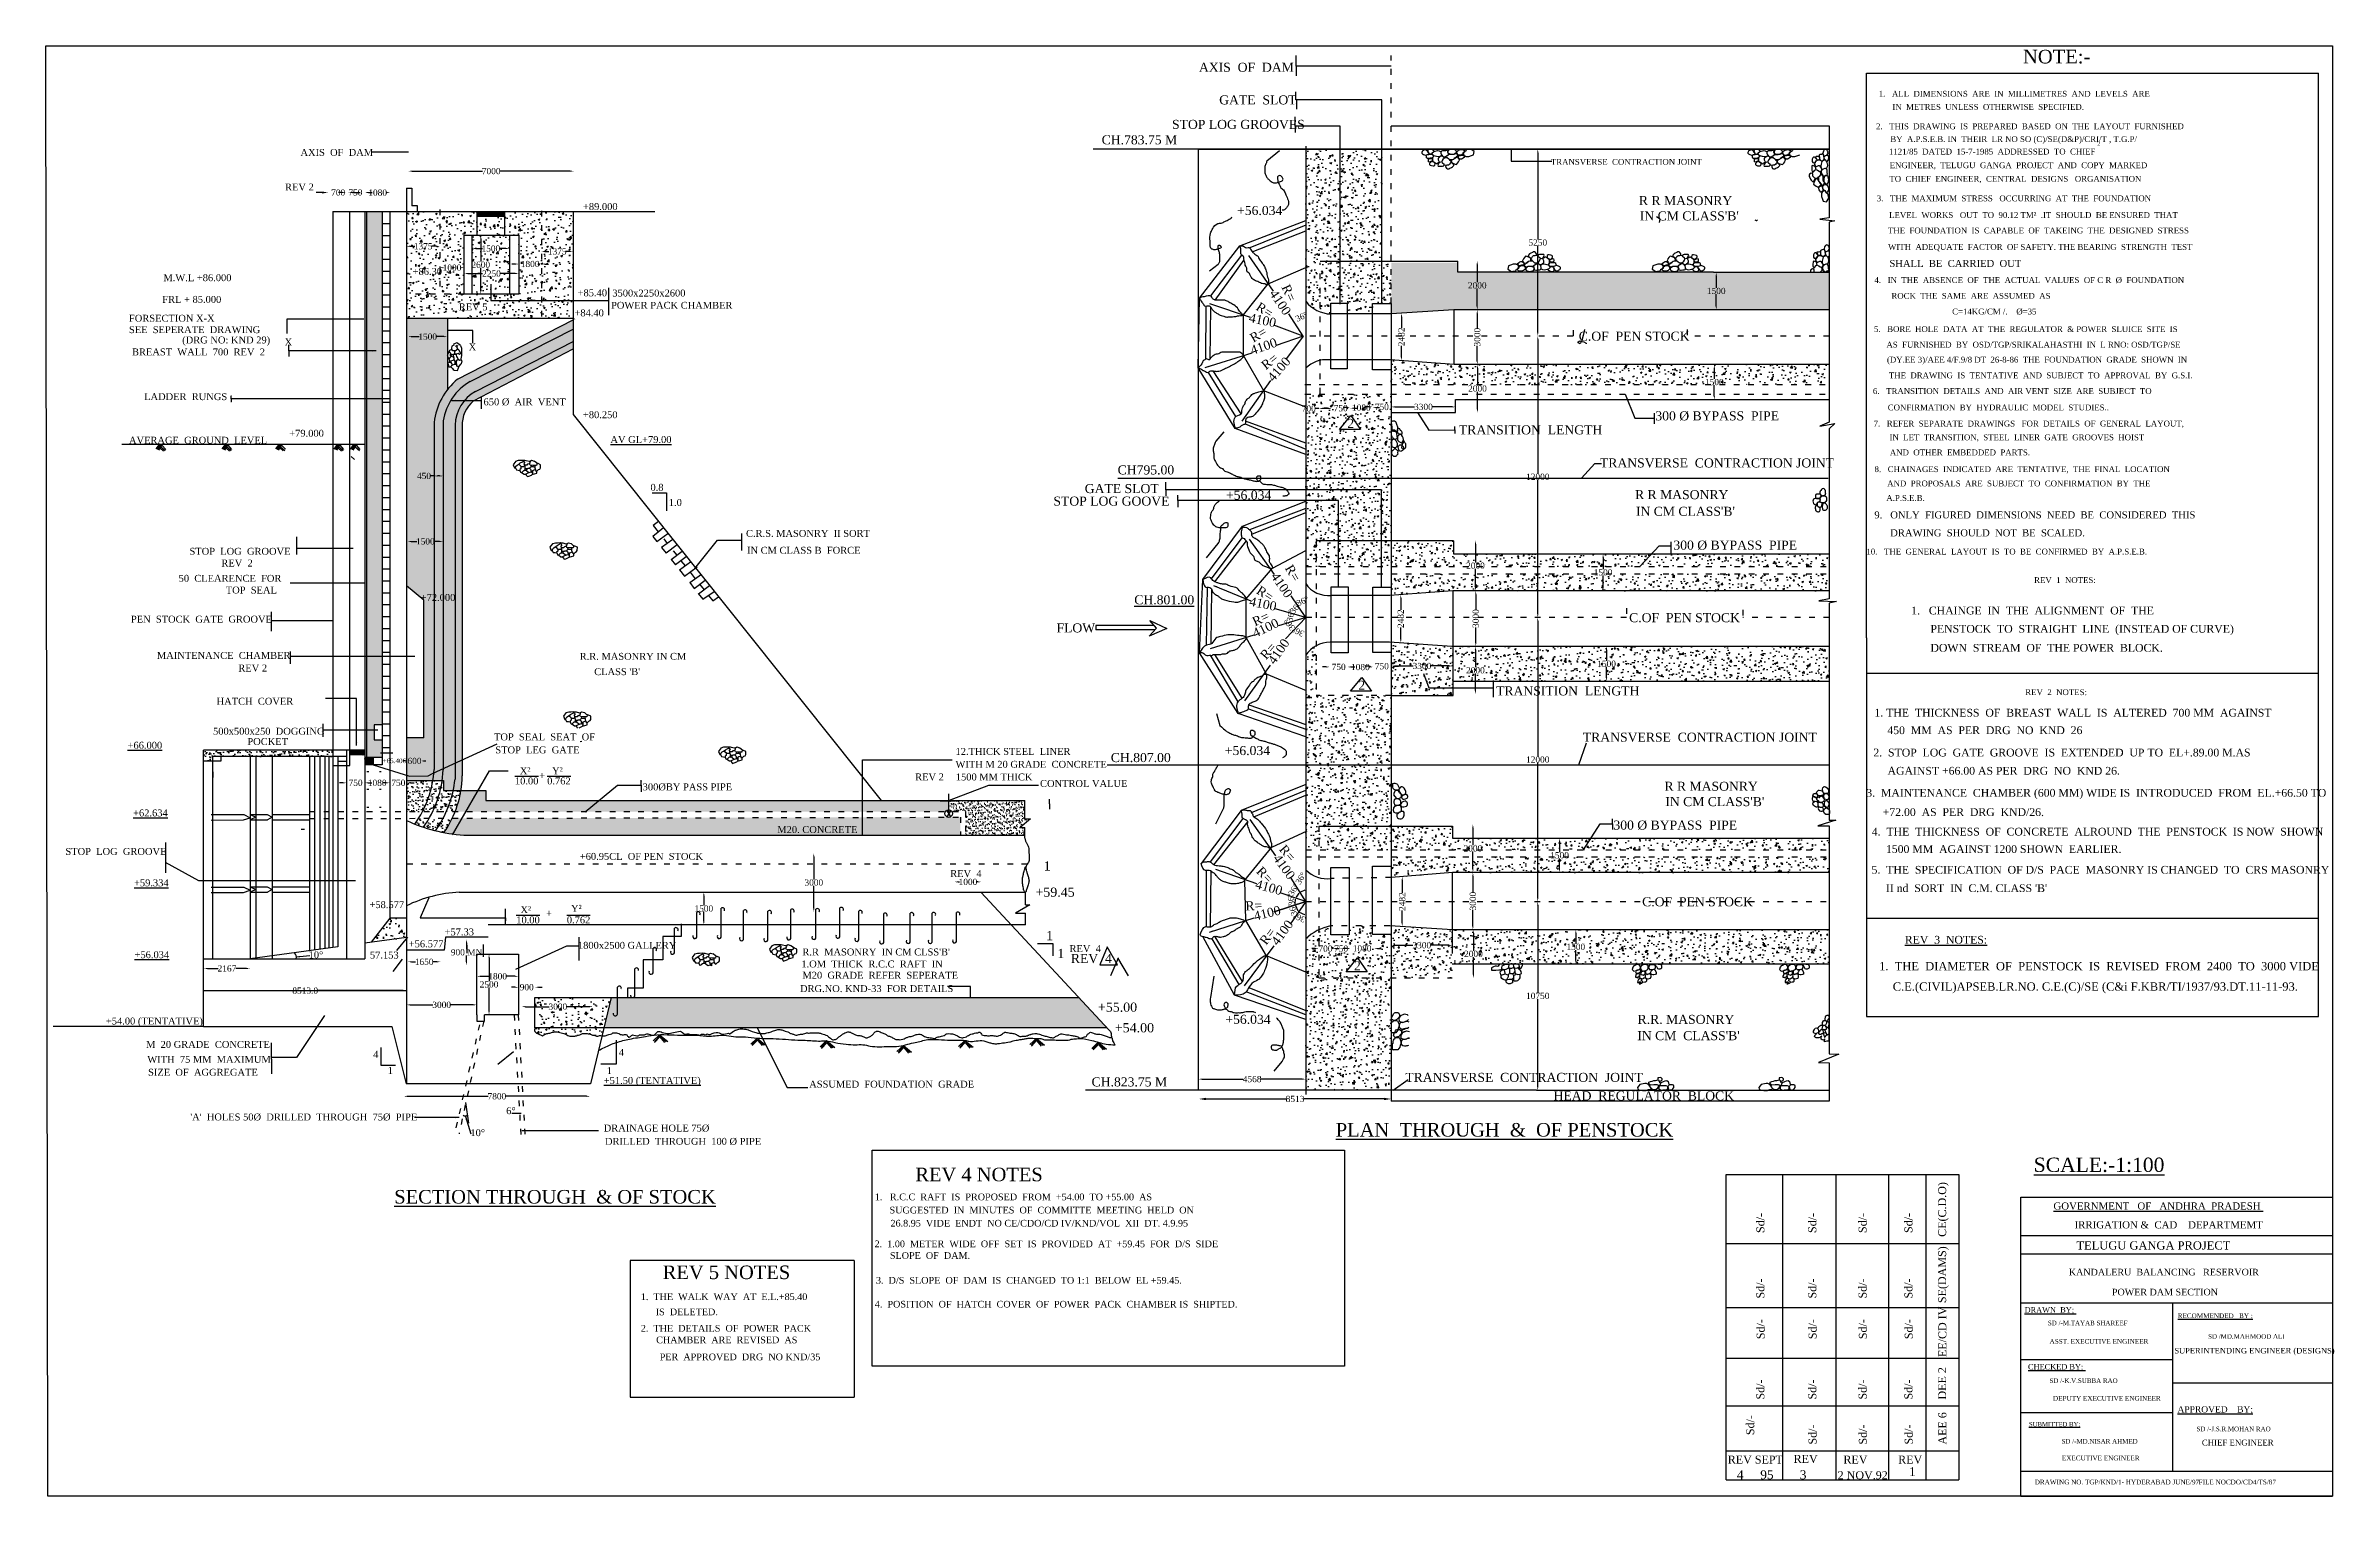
# Model space of a CAD drawing. Header units: millimetres. Extents: x 2343 to 98395, y -428 to 60462.
import ezdxf

# ---------------------------------------------------------------- set-up
doc = ezdxf.new("R2010")
doc.units = ezdxf.units.MM
doc.header["$MEASUREMENT"] = 0
doc.header["$PDMODE"] = 66
doc.header["$PDSIZE"] = 170
doc.linetypes.add('ACAD_ISO03W100', pattern=[30, 12, -18])
for name, color, linetype in [('DIM', 5, 'Continuous'), ('DOT LINE', 3, 'ACAD_ISO03W100'), ('DWG. LINE', 1, 'Continuous'), ('HATCH', 2, 'Continuous'), ('RAILING', 4, 'Continuous'), ('TEXT', 7, 'Continuous')]:
    doc.layers.add(name, color=color, linetype=linetype)
doc.layers.add('TITLE', color=7, linetype='Continuous', lineweight=30)
doc.styles.get("Standard").update_dxf_attribs({"font": 'times.ttf', "height": 260})
doc.dimstyles.get("Standard").update_dxf_attribs({"dimtxt": 260, "dimasz": 150, "dimexe": 0.18, "dimexo": 0.0625, "dimgap": 0.09, "dimtad": 0, "dimtih": 1, "dimtoh": 1, "dimdec": 1, "dimzin": 0, "dimdsep": 46, "dimtxsty": 'Standard', "dimcen": 0.09, "dimse1": 1, "dimse2": 1, "dimclrd": 5, "dimclre": 5, "dimclrt": 4, "dimadec": 0, "dimazin": 0, "dimtfac": 1, "dimtdec": 1, "dimtofl": 0, "dimtmove": 0, "dimatfit": 3, "dimfxl": 0, "dimtolj": 1, "dimtzin": 0, "dimarcsym": 0})
pattern_1 = [(50, (0, 0), (717.26, -62.752), [75, -825]), (355, (0, 0), (-138.751, 752.192), [60, -660]), (100.4514, (59.8, -5.2), (578.5094, 689.4395), [63.74, -701.142]), (46.1842, (0, 200), (1067.241, -165.519), [112.5, -1237.5]), (96.6356, (88.9, 186.2), (934.663, 974.118), [95.61, -1051.713]), (351.1842, (0, 200), (934.662, 974.119), [90, -990]), (21, (100, 150), (596.907, -402.619), [75, -825]), (326, (100, 150), (243.315, 725.15), [60, -660]), (71.4514, (149.74, 116.45), (840.2226, 322.5305), [63.74, -701.142]), (37.5, (0, 0), (12.1599, 332.8939), [0, -652, 0, -670, 0, -662.5]), (7.5, (0, 0), (263.0695, 394.4117), [0, -382, 0, -637, 0, -252.5]), (327.5, (-223, 0), (533.8224, -22.5549), [0, -250, 0, -780, 0, -1035]), (317.5, (-323, 0), (583.1862, 100.105), [0, -325, 0, -518, 0, -735])]
pattern_2 = [(50, (1115, 3101.15), (680.423, -59.5293), [71.148, -782.6293]), (355, (1115, 3101.15), (-131.6253, 713.561), [56.9185, -626.1034]), (100.4514, (1171.7, 3096.2), (548.798, 654.031), [60.4666, -665.1326]), (46.1842, (1115, 3290.9), (1012.429, -157.018), [106.722, -1173.944]), (96.6356, (1199.3, 3277.8), (886.66, 924.089), [90.7, -997.699]), (351.1842, (1115, 3290.9), (886.659, 924.09), [85.378, -939.155]), (21, (1209.84, 3243.44), (566.251, -381.941), [71.148, -782.6293]), (326, (1209.84, 3243.44), (230.819, 687.9075), [56.9185, -626.1034]), (71.4514, (1257, 3211.6), (797.07, 305.966), [60.4666, -665.1326]), (37.5, (1114.98, 3101.15), (11.53534, 315.79695), [0, -618.5143, 0, -635.5899, 0, -628.475]), (7.5, (1114.98, 3101.15), (249.5587, 374.1554), [0, -362.3811, 0, -604.2847, 0, -239.532]), (327.5, (903.43, 3101.15), (506.40616, -21.3965), [0, -237.1604, 0, -739.9404, 0, -981.844]), (317.5, (808.57, 3101.15), (553.2347, 94.9637), [0, -308.3085, 0, -491.3963, 0, -697.2516])]

msp = doc.modelspace()

# ---------------------------------------------------------------- texts
at = {"layer": 'TEXT'}
for s, height, p in [('AXIS  OF  DAM', 379.4566, (50744.49, 59369.3)), ('NOTE:-', 571.127, (85331.74, 59721.25)), ('GATE  SLOT', 379.457, (51595.09, 57999.36)), ('1.   ALL  DIMENSIONS  ARE  IN  MILLIMETRES  AND  LEVELS  ARE', 244.7687, (79276.9, 58324.47)), ('IN  METRES  UNLESS  OTHERWISE  SPECIFIED.', 244.7687, (79849.82, 57771.73)), ('CH.783.75 M', 379.4566, (46661.8, 56323.7)), ('STOP LOG GROOVES', 379.4566, (49614.27, 56971.9)), ('2.   THIS  DRAWING  IS  PREPARED  BASED  ON  THE  LAYOUT  FURNISHED', 244.7687, (79163.65, 56957.76)), ('BY  A.P.S.E.B. IN  THEIR  LR NO SO (C)/SE(D&P)/CRI/T , T.G.P/', 244.7687, (79762.89, 56421.16)), ('AXIS  OF  DAM', 290.3739, (13034.18, 55839.15)), ('TRANSVERSE  CONTRACTION JOINT', 244.7687, (65515.82, 55464.86)), ('1121/85  DATED  15-7-1985  ADDRESSED  TO  CHIEF', 244.7687, (79705.85, 55896.78)), ('2', 163.18, (88452.91, 56268.96)), ('TO  CHIEF  ENGINEER,  CENTRAL  DESIGNS   ORGANISATION', 244.7687, (79723.54, 54752.92)), ('ENGINEER,  TELUGU  GANGA  PROJECT  AND  COPY  MARKED', 244.7687, (79735.06, 55322.55)), ('REV 2', 290.374, (12385.35, 54386.65)), ('+89.000', 290.374, (24890.25, 53566.46)), ('R R MASONRY', 379.4566, (69212.45, 53772.81)), ('3.   THE  MAXIMUM  STRESS   OCCURRING  AT  THE  FOUNDATION', 244.7687, (79195.39, 53933.61)), ('+56.034', 379.457, (52344.76, 53358.22)), ("IN CM CLASS'B'", 379.4566, (69248.95, 53130.06)), ('THE  FOUNDATION  IS  CAPABLE  OF  TAKEING  THE  DESIGNED  STRESS', 244.7687, (79663.42, 52584.31)), ('LEVEL  WORKS   OUT  TO  90.12 TM²  .IT  SHOULD  BE ENSURED  THAT', 244.7687, (79713.97, 53232.88)), ('WITH  ADEQUATE  FACTOR  OF SAFETY. THE BEARING  STRENGTH  TEST', 244.7687, (79668.8, 51892.93)), ('+86.30', 290.374, (17740.19, 50843.55)), ('SHALL  BE  CARRIED  OUT', 294.6243, (79724.43, 51176.3)), ('FRL + 85.000', 290.3739, (7232.3, 49669.48)), ('M.W.L +86.000', 290.3739, (7282.78, 50579.71)), ('+85.40', 290.374, (24665.69, 49944.91)), ('3500x2250x2600', 290.3739, (26122.21, 49935.46)), ('4.   IN  THE  ABSENCE  OF  THE  ACTUAL  VALUES  OF C R  %%C  FOUNDATION ', 244.7687, (79095.16, 50503.06)), ('  ROCK  THE  SAME  ARE  ASSUMED  AS', 244.7687, (79624.32, 49841.15)), ('FORSECTION X-X', 290.3739, (5835.64, 48878.56)), ('REV 5', 290.374, (19678.43, 49355.79)), ('+84.40', 290.374, (24533.27, 49103.78)), ('POWER PACK CHAMBER', 290.3739, (26069.01, 49421.57)), ('C=14KG/CM /.    %%C=35', 244.7687, (82357.49, 49181.34)), ('SEE  SEPERATE  DRAWING', 290.3739, (5835.64, 48397.93)), ('(DRG NO: KND 29)', 290.3739, (8070.19, 47966.05)), ('X', 290.37, (12367.62, 47885.75)), ('C.OF  PEN STOCK', 379.4566, (66686.87, 48080.92, 37.95)), ('5.   BORE  HOLE  DATA  AT  THE  REGULATOR  & POWER  SLUICE  SITE  IS', 244.7687, (79077.09, 48444.8)), ('AS  FURNISHED  BY  OSD/TGP/SRIKALAHASTHI  IN  L RNO: OSD/TGP/SE', 244.7687, (79601.13, 47791.65)), ('BREAST  WALL  700  REV  2', 290.3739, (5963.92, 47464.79)), ('X', 290.37, (20092.8, 47673.94)), ('(DY.EE 3)/AEE 4/F.9/8 DT  26-8-86  THE  FOUNDATION  GRADE  SHOWN  IN', 244.7687, (79622.05, 47161.72)), ('THE  DRAWING  IS  TENTATIVE  AND  SUBJECT  TO  APPROVAL  BY  G.S.I.', 244.7687, (79701.31, 46502.56)), ('LADDER  RUNGS', 290.3739, (6472.46, 45586.18)), ('650 %%C  AIR  VENT', 290.3739, (20718.08, 45368.61)), ('6.   TRANSITION  DETAILS  AND  AIR VENT  SIZE  ARE  SUBJECT  TO', 244.7687, (79033.75, 45843.5)), ('CONFIRMATION  BY  HYDRAULIC  MODEL  STUDIES..', 244.7687, (79656.04, 45156.04)), ('+79.000', 290.374, (12562.24, 44050.09)), ('+80.250', 290.374, (24888.55, 44828.12)), ('2', 379.46, (56973.25, 44418.97)), ('TRANSITION  LENGTH', 379.4566, (61657.42, 44147.93)), ('300 %%C BYPASS  PIPE', 379.4566, (69901.61, 44735.39)), ('7.   REFER  SEPARATE  DRAWINGS   FOR  DETAILS  OF  GENERAL  LAYOUT,', 244.7687, (79062.04, 44477.76)), ('AVERAGE  GROUND  LEVEL', 290.3739, (5835.64, 43758.04)), ('%%UAV GL+79.00', 290.3739, (26044.22, 43787.66)), ('IN  LET  TRANSITION,  STEEL  LINER  GATE  GROOVES  HOIST', 244.7687, (79730.43, 43901.99)), ('AND  OTHER  EMBEDDED  PARTS.', 244.7687, (79741.95, 43268.64)), ('CH795.00 ', 379.457, (47332.87, 42467.04)), ('TRANSVERSE  CONTRACTION JOINT', 379.4566, (67576.25, 42760.64)), ('8.   CHAINAGES  INDICATED  ARE  TENTATIVE,  THE  FINAL  LOCATION', 244.7687, (79099.76, 42564.7)), ('0.8', 290.374, (27722.86, 41780.58)), ('1.0', 290.374, (28493.3, 41144.6)), ('STOP LOG GOOVE', 379.4566, (44634.82, 41157.93)), ('GATE SLOT', 379.457, (45951.36, 41683.82)), ('+56.034', 379.457, (51881.16, 41410.99)), ('R R MASONRY', 379.4566, (69049.21, 41428.73)), ('A.P.S.E.B.', 244.769, (79596.22, 41355.59)), ('AND  PROPOSALS  ARE  SUBJECT  TO  CONFIRMATION  BY  THE ', 244.7687, (79632.63, 41965.9)), ("IN CM CLASS'B'", 379.4566, (69085.72, 40729.33)), ('9.   ONLY  FIGURED  DIMENSIONS  NEED  BE  CONSIDERED  THIS', 294.6243, (79092.92, 40621.25)), ('STOP  LOG  GROOVE', 290.3739, (8374.53, 39095.35)), ('C.R.S. MASONRY  II SORT', 290.3739, (31732.67, 39846.28)), ('IN CM CLASS B  FORCE', 290.3739, (31775.27, 39137.98)), ('300 %%C BYPASS  PIPE', 379.4566, (70657.71, 39309.94)), ('DRAWING  SHOULD  NOT  BE  SCALED.', 294.6243, (79758.76, 39866.48)), ('REV  2', 290.374, (9713.81, 38601.42)), ('10.   THE  GENERAL  LAYOUT  IS  TO  BE  CONFIRMED  BY  A.P.S.E.B.', 244.7687, (78758.51, 39104.08)), ('50  CLEARENCE  FOR ', 290.3739, (7919.53, 37961.09)), ('TOP  SEAL', 290.374, (9899.8, 37467.29)), ('REV  1  NOTES:', 244.7687, (85798.76, 37909.28)), ('PEN  STOCK  GATE  GROOVE', 290.3739, (5915.22, 36245.51)), ('+72.000', 290.374, (18079.73, 37157.16)), ('%%UCH.801.00', 379.4566, (48030.88, 37014.3)), ('C.OF  PEN STOCK', 379.4566, (68800.57, 36263.63)), ('1.   CHAINGE  IN  THE  ALIGNMENT  OF  THE', 326.3583, (80640.37, 36590.73)), ('FLOW', 379.457, (44764.27, 35834.58)), ('PENSTOCK  TO  STRAIGHT  LINE  (INSTEAD OF CURVE)', 326.3583, (81448.05, 35822.09)), ('MAINTENANCE  CHAMBER ', 290.3739, (7009.96, 34724.97)), ('R.R. MASONRY IN CM', 290.3739, (24753.54, 34685.4)), ('DOWN  STREAM  OF  THE POWER  BLOCK.', 326.3583, (81448.05, 35024.62)), ('REV 2', 290.374, (10426.28, 34193.65)), ("CLASS 'B'", 290.374, (25362.32, 34041.29)), ('2', 379.46, (57433.3, 33427.93)), ('HATCH  COVER', 290.3739, (9513.18, 32801.06)), ('TRANSITION  LENGTH', 379.4566, (63215.37, 33190.21)), ('REV  2  NOTES:', 244.7687, (85427.93, 33203.08)), ('500x500x250  DOGGING', 290.3739, (9362.98, 31541.98)), ('1. THE  THICKNESS  OF  BREAST  WALL  IS  ALTERED  700 MM  AGAINST', 326.3583, (79097.56, 32300.51)), ('450  MM  AS  PER  DRG  NO  KND  26', 326.3583, (79637.32, 31565.77)), ('%%U+66.000', 290.374, (5776.14, 30952.81)), ('POCKET', 290.374, (10805.35, 31110.13)), ('TOP  SEAL  SEAT  OF', 290.3739, (21156.38, 31304.79)), ('STOP  LEG  GATE', 290.3739, (21212.92, 30758.3)), ('12.THICK STEEL  LINER', 290.3739, (40527.61, 30694.06)), ('CH.807.00', 379.457, (47046.15, 30391.2)), ('+56.034', 379.457, (51830.21, 30686.31)), ('TRANSVERSE  CONTRACTION JOINT', 379.4566, (66858.53, 31246.7)), ('2.  STOP  LOG  GATE  GROOVE  IS  EXTENDED  UP TO  EL+.89.00 M.AS', 326.3583, (79051.04, 30628.74)), ('+65.406', 193.583, (16484.97, 30347.41)), ('%%O10.00', 290.374, (22033.68, 29455.59)), ('X²', 290.374, (22240.31, 29880.23)), ('+', 290.37, (23050.86, 29683.64)), ('%%O0.762', 290.374, (23387.22, 29455.59)), ('Y²', 290.374, (23593.85, 29880.23)), ('REV 2', 290.374, (38832.36, 29624.6)), ('WITH M 20 GRADE  CONCRETE', 290.3739, (40527.61, 30152.9)), ('1500 MM THICK', 290.3739, (40539.05, 29621.24)), ('AGAINST +66.00 AS PER  DRG  NO  KND 26.', 326.3583, (79646.54, 29863.3)), ('300%%CBY PASS PIPE', 290.3739, (27396.22, 29205.94)), ('CONTROL VALUE', 290.3739, (44074.96, 29347.5)), ('R R MASONRY', 379.4566, (70283.25, 29186.14)), ("IN CM CLASS'B'", 379.4566, (70319.75, 28541.9)), ('3.  MAINTENANCE  CHAMBER (600 MM) WIDE IS  INTRODUCED  FROM  EL.+66.50 TO', 326.3583, (78752.44, 28937.78)), ('%%U+62.634', 290.374, (6008.38, 28110.73)), ('300 %%C BYPASS  PIPE', 379.4566, (68141.42, 27556.91)), ('+72.00  AS  PER  DRG  KND/26.', 326.3583, (79442.97, 28127.88)), ('M20. CONCRETE', 290.3739, (33048.2, 27413.87)), ('4.  THE  THICKNESS  OF  CONCRETE  ALROUND  THE  PENSTOCK  IS NOW  SHOWN', 326.3583, (78985.96, 27308.18)), ('1500 MM  AGAINST 1200 SHOWN  EARLIER.', 326.3583, (79578.18, 26577.16)), ('STOP  LOG  GROOVE', 290.3739, (3167.33, 26494.68)), ('+60.95CL  OF PEN  STOCK', 290.3739, (24757.27, 26287.76)), ('1', 387.17, (44229.94, 25840.01)), ('5.  THE  SPECIFICATION  OF D/S  PACE  MASONRY IS CHANGED  TO  CRS MASONRY', 326.3583, (78975.31, 25706.81)), ('%%U+59.334', 290.374, (6046.1, 25177.35)), ('REV  4', 290.374, (40305.07, 25566.7)), ('+59.45', 387.165, (43883.24, 24736.79)), ("II nd  SORT  IN  C.M. CLASS 'B'", 326.3583, (79578.18, 24935.53)), ('+58.577', 290.374, (15928.55, 24261.2)), ('X²', 290.374, (22267.24, 24049.41)), ('+', 290.37, (23340.09, 23902.48)), ('Y²', 290.374, (24389.74, 24107.52)), ('C.OF  PEN STOCK', 379.4566, (69346.22, 24338.06)), ('+57.33', 290.374, (19081.55, 23116.83)), ('%%O10.00', 290.374, (22089.68, 23623.02)), ('%%O0.762', 290.374, (24212.18, 23623.02)), ('1', 387.17, (44331.4, 22914.24)), ('%%UREV  3  NOTES:', 326.3583, (80372.75, 22769.95)), ('%%U+56.034', 290.374, (6068, 22159.56)), ('10%%D', 290.374, (13374.66, 22157.43)), ('57.153', 290.374, (15947.46, 22144.28)), ('+56.577', 290.374, (17578.46, 22617.28)), ('1800x2500 GALLERY', 290.3739, (24678.97, 22554.28)), ("R.R  MASONRY  IN CM CLSS'B'", 290.3739, (34101.03, 22274.73)), ('1', 387.17, (44799.97, 22162.11)), ('REV  4', 290.374, (45312.47, 22416.69)), ('REV  4', 379.809, (45367.91, 21957.63)), ('1.OM  THICK  R.C.C  RAFT  IN', 290.3739, (34057.13, 21771.32)), ('M20  GRADE  REFER  SEPERATE', 290.3739, (34103.31, 21298.48)), ('2', 379.46, (57251.39, 21650.88)), ('1.  THE  DIAMETER  OF  PENSTOCK  IS  REVISED  FROM  2400  TO  3000 VIDE', 347.0118, (79291.24, 21649.8)), ('C.E.(CIVIL)APSEB.LR.NO. C.E.(C)/SE (C&i F.KBR/TI/1937/93.DT.11-11-93.', 347.0118, (79865.16, 20795.87)), ('DRG.NO. KND-33  FOR DETAILS', 290.3739, (34000.5, 20737.39)), ('+55.00', 387.165, (46503.82, 19909.24)), ('+54.00 (TENTATIVE)', 290.3739, (4865.32, 19376.06)), ('+54.00', 387.165, (47214.44, 19046.34)), ('+56.034', 379.457, (51853.3, 19402.24)), ('R.R. MASONRY', 379.4566, (69156.65, 19400.29)), ('M  20 GRADE  CONCRETE', 290.3739, (6553.6, 18394.19)), ('4', 290.37, (16083.6, 17978.46)), ('4', 290.37, (26392.75, 18060.58)), ("IN CM  CLASS'B'", 379.4566, (69142.64, 18717.42)), ('WITH  75 MM  MAXIMUM', 290.3739, (6606.28, 17767.09)), ('SIZE  OF  AGGREGATE', 290.3739, (6636.92, 17226.17)), ('1', 290.37, (16691.72, 17300.28)), ('1', 290.37, (25885.22, 17291.62)), ('TRANSVERSE  CONTRACTION  JOINT', 379.4566, (59407.35, 16965.91)), ('%%U+51.50 (TENTATIVE)', 290.3739, (25762.16, 16880.7)), ('ASSUMED  FOUNDATION  GRADE', 290.3739, (34386.42, 16725.71)), ('CH.823.75 M', 379.4566, (46238.4, 16775.88)), ('HEAD  REGULATOR  BLOCK', 379.4566, (65627.42, 16192.2)), ("'A'  HOLES 50%%C  DRILLED  THROUGH  75%%C  PIPE", 290.3739, (8408.41, 15347.99)), ('6%%D', 290.374, (21669.31, 15611.85)), ('10%%D', 290.374, (20165.9, 14688.32)), ('DRAINAGE HOLE 75%%C', 290.3739, (25762.16, 14881.6)), ('DRILLED  THROUGH  100 %%C PIPE', 290.3739, (25815.19, 14325.11)), ('%%USCALE:-1:100', 600, (85781, 13186.86)), ('REV 4 NOTES', 569.185, (38840.27, 12795.69)), ('1.   R.C.C  RAFT  IS  PROPOSED  FROM  +54.00  TO +55.00  AS', 281.4243, (37136.51, 11997.5)), ('SUGGESTED  IN  MINUTES  OF  COMMITTE  MEETING  HELD  ON', 281.4243, (37757.38, 11444)), ('26.8.95  VIDE  ENDT  NO CE/CDO/CD IV/KND/VOL  XII  DT. 4.9.95', 281.4243, (37796.74, 10893.43)), ('2.  1.00  METER  WIDE  OFF  SET  IS  PROVIDED  AT  +59.45  FOR  D/S  SIDE', 281.4243, (37129.26, 10025.91)), ('SLOPE  OF  DAM.', 281.4243, (37772.26, 9537.41)), ('REV 5 NOTES', 569.185, (28238.82, 8688.14)), ('3.  D/S  SLOPE  OF  DAM  IS  CHANGED  TO 1:1  BELOW  EL +59.45.', 281.4243, (37187.33, 8496.05)), ('1.  THE  WALK  WAY  AT  E.L.+85.40', 281.4243, (27315.37, 7808.36)), ('4.  POSITION  OF  HATCH  COVER  OF  POWER  PACK  CHAMBER IS  SHIPTED.', 281.4243, (37137.62, 7493.74)), ('2.  THE  DETAILS  OF  POWER  PACK ', 281.4243, (27319.13, 6482.22)), ('IS  DELETED.', 281.4243, (27945.05, 7169.77)), ('CHAMBER  ARE  REVISED  AS', 281.4243, (27962.12, 5993.72)), ('  PER  APPROVED  DRG  NO KND/35', 281.4243, (27899.24, 5280.78)), ('REV SEPT', 334.026, (72941.04, 943.6)), ('REV ', 334.026, (75705.64, 974.11)), ('REV ', 334.026, (77796.14, 943.6)), ('REV ', 334.026, (80091.9, 943.6)), ('4     95', 371.14, (73323.23, 287.99)), ('3', 371.14, (75962.99, 287.99)), ('2 NOV.92', 334.026, (77552.93, 287.99)), ('1', 371.14, (80548.95, 420.07))]:
    msp.add_text(s, height=height, dxfattribs=at).set_placement(p)
for s, height, rotation, p in [('4100', 379.457, 303.8317128, (53684.09, 50061.19)), ('R=', 379.457, 294.4887327, (54200.66, 50332.09)), ('4100', 379.457, 348.4077084, (52817.06, 48870.47)), ('R=', 379.457, 327.0619369, (53101.46, 49404.04)), ('36%%D', 246.647, 25.0359445, (54868.18, 48868.19)), ('R=', 379.457, 30.4800045, (53023.88, 47993)), ('4100', 379.457, 18.7682121, (52977.44, 47482.56)), ('R=', 379.457, 38.5966552, (53552.3, 46840.43)), ('4100', 379.457, 48.8213369, (53866.01, 46328.96)), ('R=', 379.457, 300.5159074, (54339.62, 38534.65)), ('R=', 379.457, 327.0619369, (53118.95, 37497.66)), ('4100', 379.457, 304.4534968, (53744.99, 38189.05)), ('4100', 379.457, 348.4077084, (52834.56, 36964.08)), ('R=', 379.457, 24.9274815, (53096.73, 36086.24)), ('36%%D', 246.647, 78.1455069, (54661.66, 36262.19)), ('36%%D', 246.647, 48.2191349, (54719.64, 36589.38)), ('36%%D', 246.647, 25.0359445, (54914.38, 36929.3)), ('4100', 379.457, 25.5589722, (53105.8, 35605.37)), ('4100', 379.457, 55.4235514, (53918.65, 34456.99)), ('36%%D', 246.647, 125.9294602, (54800.39, 36033.15)), ('36%%D', 246.647, 153.42417, (55193.66, 35860.76)), ('R=', 379.457, 48.9634721, (53564.49, 34663.98)), ('R=', 379.457, 310.5056824, (54087.12, 26714.95)), ('R=', 379.457, 314.2798808, (53125.43, 25776.27)), ('4100', 379.457, 305.908887, (53833.46, 26350.2)), ('4100', 379.457, 344.8265634, (53080.36, 25100.1)), ('36%%D', 246.647, 58.4953018, (54687.73, 24750.98)), ('36%%D', 246.647, 58.4953018, (54987.65, 25228.72)), ('R=', 379.457, 2.0514916, (52701.19, 24161.93)), ('4100', 379.457, 13.5848336, (53095.42, 23732.72)), ('36%%D', 246.647, 97.7294049, (54765.76, 24384.72)), ('36%%D', 246.647, 105.8409061, (54873.78, 23980.2)), ('R=', 379.457, 53.8000861, (53569.35, 22682.32)), ('4100', 379.457, 53.8000861, (54051.17, 22657.85)), ('36%%D', 246.647, 156.2228375, (55241.73, 23866.91)), ('CE(C.D.O)', 334.026, 90, (82105.77, 10461.37)), ('Sd/-', 334.026, 90, (74476.15, 10622.02)), ('Sd/-', 334.026, 90, (76656.04, 10622.02)), ('Sd/-', 334.026, 90, (78766.36, 10622.02)), ('Sd/-', 334.026, 90, (80691.16, 10622.02)), ('SE(DAMS)', 334.026, 90, (82105.77, 7681.65)), ('Sd/-', 334.026, 90, (74476.15, 7873.13)), ('Sd/-', 334.026, 90, (76656.04, 7873.13)), ('Sd/-', 334.026, 90, (78766.36, 7873.13)), ('Sd/-', 334.026, 90, (80691.16, 7873.13)), ('Sd/-', 334.026, 90, (74486.37, 6164.83)), ('Sd/-', 334.026, 90, (76666.27, 6164.83)), ('Sd/-', 334.026, 90, (78776.59, 6164.83)), ('Sd/-', 334.026, 90, (80701.38, 6164.83)), ('EE/CD IV', 334.026, 90, (82115.99, 5415.77)), ('DEE 2', 334.026, 90, (82105.77, 3631.46)), ('Sd/-', 334.026, 90, (74476.15, 3631.46)), ('Sd/-', 334.026, 90, (76656.04, 3631.46)), ('Sd/-', 334.026, 90, (78766.36, 3631.46)), ('Sd/-', 334.026, 90, (80691.16, 3631.46)), ('Sd/-', 334.026, 90, (74049.65, 2138.39)), ('AEE 6', 334.026, 90, (82115.3, 1741.01)), ('Sd/-', 334.026, 90, (76665.57, 1741.01)), ('Sd/-', 334.026, 90, (78775.89, 1741.01)), ('Sd/-', 334.026, 90, (80700.69, 1741.01))]:
    msp.add_text(s, height=height, rotation=rotation, dxfattribs=at).set_placement(p)
at = {"layer": 'TITLE'}
for s, p in [('%%UPLAN  THROUGH  &  OF PENSTOCK', (56486.97, 14669.87)), ('%%USECTION THROUGH  & OF STOCK', (16970.15, 11859.41))]:
    msp.add_text(s, height=569.185, dxfattribs=at).set_placement(p)
at = {"layer": 'TITLE', "lineweight": 30}
for s, height, p in [('%%UGOVERNMENT   OF   ANDHRA  PRADESH ', 301.2491, (86608.83, 11604.92)), ('IRRIGATION &  CAD    DEPARTMEMT ', 301.2491, (87497.78, 10814.88)), ('TELUGU GANGA PROJECT', 346.5434, (87576.15, 9928.04)), ('KANDALERU  BALANCING   RESERVOIR', 279.2104, (87256.21, 8842.45)), ('POWER DAM SECTION', 279.2104, (89062.61, 8003.75)), ('%%UDRAWN  BY; ', 228.8273, (85397.91, 7281.38)), ('SD /-M.TAYAB SHAREEF', 191.6896, (86376.35, 6748.29)), ('%%URECOMMENDED   BY :', 196.3746, (91826.59, 7050.33)), ('ASST. EXECUTIVE ENGINEER', 196.6487, (86447.09, 5975.55)), ('SUPERINTENDING ENGINEER (DESIGNS)', 234.3048, (91687.12, 5564.49)), ('SD /MD.MAHMOOD ALI', 191.6896, (93100.97, 6183.53)), ('%%UCHECKED BY: ', 228.8273, (85542.1, 4890.57)), ('SD /-K.V.SUBBA RAO', 191.6896, (86442.4, 4327.78)), ('DEPUTY EXECUTIVE ENGINEER', 196.6487, (86591.28, 3584.74)), ('%%UAPPROVED    BY;', 264.0315, (91816.1, 3086.16)), ('%%USUBMITTED BY;', 184.8231, (85579.68, 2502.62)), ('SD /-MD.NISAR AHMED', 191.6896, (86948.7, 1781.91)), ('SD /-J.S.R.MOHAN RAO', 191.6896, (92612.2, 2301.06)), ('CHIEF ENGINEER', 245.1546, (92838.62, 1700.38)), ('EXECUTIVE ENGINEER', 196.6487, (86964.25, 1077.12)), ('DRAWING NO. TGP/KND/1- HYDERABAD JUNE/97', 196.6487, (85825.24, 69.67)), ('FILE NOCDO/CD4/TS/87', 196.6487, (92705.49, 69.67))]:
    msp.add_text(s, height=height, dxfattribs=at).set_placement(p)

# ---------------------------------------------------------------- blocks, each defined once
blk = doc.blocks.new('*D2')
at = {"layer": 'Defpoints', "color": 0}
for p in [(8977, 20797), (17490, 20797), (17490, 20797)]:
    blk.add_point(p, dxfattribs=at)
at = {"layer": 'DIM', "color": 5, "lineweight": -2}
for p, q in [((9127, 20797), (12724, 20797)), ((17340, 20797), (13743, 20797))]:
    blk.add_line(p, q, dxfattribs=at)
at = {"layer": 'DIM', "color": 5}
for points in [[(9127, 20822), (9127, 20772), (8977, 20797)], [(17340, 20822), (17340, 20772), (17490, 20797)]]:
    blk.add_solid(points, dxfattribs=at)
at = {"layer": 'DIM', "color": 4, "insert": (13233, 20797), "char_height": 260, "attachment_point": 5}
blk.add_mtext('\\A1;8513.0', dxfattribs=at)
blk = doc.blocks.new('*D3')
at = {"layer": 'Defpoints', "color": 0}
for p in [(15747, 54307), (15747, 54297), (16801, 54307)]:
    blk.add_point(p, dxfattribs=at)
at = {"layer": 'DIM', "color": 5, "lineweight": -2}
for p, q in [((15897, 54297), (15919, 54297)), ((16651, 54297), (16629, 54297))]:
    blk.add_line(p, q, dxfattribs=at)
at = {"layer": 'DIM', "color": 5}
for points in [[(15897, 54322), (15897, 54272), (15747, 54297)], [(16651, 54322), (16651, 54272), (16801, 54297)]]:
    blk.add_solid(points, dxfattribs=at)
at = {"layer": 'DIM', "color": 4, "insert": (16274, 54297), "char_height": 260, "attachment_point": 5}
blk.add_mtext('\\A1;1080', dxfattribs=at)
blk = doc.blocks.new('*D4')
at = {"layer": 'Defpoints', "color": 0}
for p in [(14928, 54305), (14928, 54297), (15747, 54297)]:
    blk.add_point(p, dxfattribs=at)
at = {"layer": 'DIM', "color": 5, "lineweight": -2}
for p, q in [((14778, 54305), (14628, 54305)), ((15897, 54305), (16047, 54305))]:
    blk.add_line(p, q, dxfattribs=at)
at = {"layer": 'DIM', "color": 5}
for points in [[(14778, 54330), (14778, 54280), (14928, 54305)], [(15897, 54330), (15897, 54280), (15747, 54305)]]:
    blk.add_solid(points, dxfattribs=at)
at = {"layer": 'DIM', "color": 4, "insert": (15338, 54305), "char_height": 260, "attachment_point": 5}
blk.add_mtext('\\A1;750', dxfattribs=at)
blk = doc.blocks.new('*D5')
at = {"layer": 'Defpoints', "color": 0}
for p in [(14191, 54301), (14191, 54297), (15043, 54297)]:
    blk.add_point(p, dxfattribs=at)
at = {"layer": 'DIM', "color": 5, "lineweight": -2}
for p, q in [((13941, 54301), (13691, 54301)), ((15293, 54301), (15543, 54301))]:
    blk.add_line(p, q, dxfattribs=at)
at = {"layer": 'DIM', "color": 5}
for points in [[(13941, 54343), (13941, 54259), (14191, 54301)], [(15293, 54343), (15293, 54259), (15043, 54301)]]:
    blk.add_solid(points, dxfattribs=at)
at = {"layer": 'DIM', "color": 4, "insert": (14617, 54301), "char_height": 260, "attachment_point": 5}
blk.add_mtext('\\A1;700', dxfattribs=at)
blk = doc.blocks.new('*D7')
at = {"layer": 'Defpoints', "color": 0}
for p in [(17541, 30460), (18097, 30460), (18097, 30439)]:
    blk.add_point(p, dxfattribs=at)
at = {"layer": 'DIM', "color": 5, "lineweight": -2}
for p, q in [((17441, 30439), (17341, 30439)), ((18197, 30439), (18297, 30439))]:
    blk.add_line(p, q, dxfattribs=at)
at = {"layer": 'DIM', "color": 5}
for points in [[(17441, 30455), (17441, 30422), (17541, 30439)], [(18197, 30456), (18197, 30422), (18097, 30439)]]:
    blk.add_solid(points, dxfattribs=at)
at = {"layer": 'DIM', "color": 4, "insert": (17819, 30439), "char_height": 260, "attachment_point": 5}
blk.add_mtext('\\A1;600', dxfattribs=at)
blk = doc.blocks.new('*D8')
at = {"layer": 'Defpoints', "color": 0}
for p in [(8978, 21727), (10917, 21727), (10917, 21727)]:
    blk.add_point(p, dxfattribs=at)
at = {"layer": 'DIM', "color": 5, "lineweight": -2}
for p, q in [((9128, 21727), (9576, 21727)), ((10767, 21727), (10319, 21727))]:
    blk.add_line(p, q, dxfattribs=at)
at = {"layer": 'DIM', "color": 5}
for points in [[(9128, 21752), (9128, 21702), (8978, 21727)], [(10767, 21752), (10767, 21702), (10917, 21727)]]:
    blk.add_solid(points, dxfattribs=at)
at = {"layer": 'DIM', "color": 4, "insert": (9947, 21727), "char_height": 260, "attachment_point": 5}
blk.add_mtext('\\A1;2167', dxfattribs=at)
blk = doc.blocks.new('*D9')
at = {"layer": 'Defpoints', "color": 0}
for p in [(18905, 22007), (17541, 21088), (18905, 21089)]:
    blk.add_point(p, dxfattribs=at)
at = {"layer": 'DIM', "color": 5, "lineweight": -2}
for p, q in [((17691, 22007), (17868, 22007)), ((18755, 22007), (18578, 22007))]:
    blk.add_line(p, q, dxfattribs=at)
at = {"layer": 'DIM', "color": 5}
for points in [[(17691, 22032), (17691, 21982), (17541, 22007)], [(18755, 22032), (18755, 21982), (18905, 22007)]]:
    blk.add_solid(points, dxfattribs=at)
at = {"layer": 'DIM', "color": 4, "insert": (18223, 22007), "char_height": 260, "attachment_point": 5}
blk.add_mtext('\\A1;1650', dxfattribs=at)
blk = doc.blocks.new('*D10')
at = {"layer": 'Defpoints', "color": 0}
for p in [(20747, 22328), (20747, 19783), (20948, 19783)]:
    blk.add_point(p, dxfattribs=at)
at = {"layer": 'DIM', "color": 5, "lineweight": -2}
for p, q in [((20948, 22178), (20948, 21188)), ((20948, 19933), (20948, 20923))]:
    blk.add_line(p, q, dxfattribs=at)
at = {"layer": 'DIM', "color": 5}
for points in [[(20923, 22178), (20973, 22178), (20948, 22328)], [(20923, 19933), (20973, 19933), (20948, 19783)]]:
    blk.add_solid(points, dxfattribs=at)
at = {"layer": 'DIM', "color": 4, "insert": (20948, 21056), "char_height": 260, "attachment_point": 5}
blk.add_mtext('\\A1;2500', dxfattribs=at)
blk = doc.blocks.new('*D11')
at = {"layer": 'Defpoints', "color": 0}
for p in [(22323, 20132), (25307, 20132), (25307, 20124)]:
    blk.add_point(p, dxfattribs=at)
at = {"layer": 'DIM', "color": 5, "lineweight": -2}
for p, q in [((22473, 20124), (23467, 20124)), ((25157, 20124), (24206, 20124))]:
    blk.add_line(p, q, dxfattribs=at)
at = {"layer": 'DIM', "color": 5}
for points in [[(22473, 20149), (22473, 20099), (22323, 20124)], [(25157, 20149), (25157, 20099), (25307, 20124)]]:
    blk.add_solid(points, dxfattribs=at)
at = {"layer": 'DIM', "color": 4, "insert": (23836, 20124), "char_height": 260, "attachment_point": 5}
blk.add_mtext('\\A1;3000', dxfattribs=at)
blk = doc.blocks.new('*D12')
at = {"layer": 'Defpoints', "color": 0}
for p in [(29963, 24933), (29963, 23557), (29963, 23557)]:
    blk.add_point(p, dxfattribs=at)
at = {"layer": 'DIM', "color": 5, "lineweight": -2}
for p, q in [((29963, 24783), (29963, 24377)), ((29963, 23707), (29963, 24113))]:
    blk.add_line(p, q, dxfattribs=at)
at = {"layer": 'DIM', "color": 5}
for points in [[(29938, 24783), (29988, 24783), (29963, 24933)], [(29938, 23707), (29988, 23707), (29963, 23557)]]:
    blk.add_solid(points, dxfattribs=at)
at = {"layer": 'DIM', "color": 4, "insert": (29963, 24245), "char_height": 260, "attachment_point": 5}
blk.add_mtext('\\A1;1500', dxfattribs=at)
blk = doc.blocks.new('*D6')
at = {"layer": 'Defpoints', "color": 0}
for p in [(40490, 25359), (41607, 25361), (41607, 25359)]:
    blk.add_point(p, dxfattribs=at)
at = {"layer": 'DIM', "color": 5, "lineweight": -2}
for p, q in [((40640, 25361), (40694, 25361)), ((41457, 25361), (41403, 25361))]:
    blk.add_line(p, q, dxfattribs=at)
at = {"layer": 'DIM', "color": 5}
for points in [[(40640, 25386), (40640, 25336), (40490, 25361)], [(41457, 25386), (41457, 25336), (41607, 25361)]]:
    blk.add_solid(points, dxfattribs=at)
at = {"layer": 'DIM', "color": 4, "insert": (41049, 25361), "char_height": 260, "attachment_point": 5}
blk.add_mtext('\\A1;1000', dxfattribs=at)
blk = doc.blocks.new('*D13')
at = {"layer": 'Defpoints', "color": 0}
for p in [(17567, 55199), (24510, 55199), (24510, 55199)]:
    blk.add_point(p, dxfattribs=at)
at = {"layer": 'DIM', "color": 5, "lineweight": -2}
for p, q in [((17717, 55199), (20669, 55199)), ((24360, 55199), (21409, 55199))]:
    blk.add_line(p, q, dxfattribs=at)
at = {"layer": 'DIM', "color": 5}
for points in [[(17717, 55224), (17717, 55174), (17567, 55199)], [(24360, 55224), (24360, 55174), (24510, 55199)]]:
    blk.add_solid(points, dxfattribs=at)
at = {"layer": 'DIM', "color": 4, "insert": (21039, 55199), "char_height": 260, "attachment_point": 5}
blk.add_mtext('\\A1;7000', dxfattribs=at)
blk = doc.blocks.new('*D14')
at = {"layer": 'Defpoints', "color": 0}
for p in [(34579, 26560), (34579, 24107), (34579, 24107)]:
    blk.add_point(p, dxfattribs=at)
at = {"layer": 'DIM', "color": 5, "lineweight": -2}
for p, q in [((34579, 26410), (34579, 25466)), ((34579, 24257), (34579, 25201))]:
    blk.add_line(p, q, dxfattribs=at)
at = {"layer": 'DIM', "color": 5}
for points in [[(34554, 26410), (34604, 26410), (34579, 26560)], [(34554, 24257), (34604, 24257), (34579, 24107)]]:
    blk.add_solid(points, dxfattribs=at)
at = {"layer": 'DIM', "color": 4, "insert": (34579, 25334), "char_height": 260, "attachment_point": 5}
blk.add_mtext('\\A1;3000', dxfattribs=at)
blk = doc.blocks.new('*D15')
at = {"layer": 'Defpoints', "color": 0}
for p in [(14965, 29520), (15729, 29520), (15729, 29520)]:
    blk.add_point(p, dxfattribs=at)
at = {"layer": 'DIM', "color": 5, "lineweight": -2}
for p, q in [((14815, 29520), (14665, 29520)), ((15879, 29520), (16029, 29520))]:
    blk.add_line(p, q, dxfattribs=at)
at = {"layer": 'DIM', "color": 5}
for points in [[(14815, 29545), (14815, 29495), (14965, 29520)], [(15879, 29545), (15879, 29495), (15729, 29520)]]:
    blk.add_solid(points, dxfattribs=at)
at = {"layer": 'DIM', "color": 4, "insert": (15347, 29520), "char_height": 260, "attachment_point": 5}
blk.add_mtext('\\A1;750', dxfattribs=at)
blk = doc.blocks.new('*D17')
at = {"layer": 'Defpoints', "color": 0}
for p in [(20028, 22951), (20004, 21857), (20028, 21857)]:
    blk.add_point(p, dxfattribs=at)
at = {"layer": 'DIM', "color": 5, "lineweight": -2}
for p, q in [((20004, 22801), (20004, 22537)), ((20004, 22007), (20004, 22271))]:
    blk.add_line(p, q, dxfattribs=at)
at = {"layer": 'DIM', "color": 5}
for points in [[(19979, 22801), (20029, 22801), (20004, 22951)], [(19979, 22007), (20029, 22007), (20004, 21857)]]:
    blk.add_solid(points, dxfattribs=at)
at = {"layer": 'DIM', "color": 4, "insert": (20004, 22404), "char_height": 260, "attachment_point": 5}
blk.add_mtext('\\A1;900 MN', dxfattribs=at)
blk = doc.blocks.new('*D18')
at = {"layer": 'Defpoints', "color": 0}
for p in [(17483, 20216), (20436, 20216), (20436, 20199)]:
    blk.add_point(p, dxfattribs=at)
at = {"layer": 'DIM', "color": 5, "lineweight": -2}
for p, q in [((17633, 20199), (18590, 20199)), ((20286, 20199), (19329, 20199))]:
    blk.add_line(p, q, dxfattribs=at)
at = {"layer": 'DIM', "color": 5}
for points in [[(17633, 20224), (17633, 20174), (17483, 20199)], [(20286, 20224), (20286, 20174), (20436, 20199)]]:
    blk.add_solid(points, dxfattribs=at)
at = {"layer": 'DIM', "color": 4, "insert": (18960, 20199), "char_height": 260, "attachment_point": 5}
blk.add_mtext('\\A1;3000', dxfattribs=at)
blk = doc.blocks.new('*D19')
at = {"layer": 'Defpoints', "color": 0}
for p in [(17365, 16364), (17365, 16361), (25192, 16364)]:
    blk.add_point(p, dxfattribs=at)
at = {"layer": 'DIM', "color": 5, "lineweight": -2}
for p, q in [((17515, 16361), (20908, 16361)), ((25042, 16361), (21648, 16361))]:
    blk.add_line(p, q, dxfattribs=at)
at = {"layer": 'DIM', "color": 5}
for points in [[(17515, 16386), (17515, 16336), (17365, 16361)], [(25042, 16386), (25042, 16336), (25192, 16361)]]:
    blk.add_solid(points, dxfattribs=at)
at = {"layer": 'DIM', "color": 4, "insert": (21278, 16361), "char_height": 260, "attachment_point": 5}
blk.add_mtext('\\A1;7800', dxfattribs=at)
blk = doc.blocks.new('*D20')
at = {"layer": 'Defpoints', "color": 0}
for p in [(22184, 20966), (22873, 20966), (22873, 20940)]:
    blk.add_point(p, dxfattribs=at)
at = {"layer": 'DIM', "color": 5, "lineweight": -2}
for p, q in [((22034, 20940), (21884, 20940)), ((23023, 20940), (23173, 20940))]:
    blk.add_line(p, q, dxfattribs=at)
at = {"layer": 'DIM', "color": 5}
for points in [[(22034, 20965), (22034, 20915), (22184, 20940)], [(23023, 20965), (23023, 20915), (22873, 20940)]]:
    blk.add_solid(points, dxfattribs=at)
at = {"layer": 'DIM', "color": 4, "insert": (22529, 20940), "char_height": 260, "attachment_point": 5}
blk.add_mtext('\\A1;900', dxfattribs=at)
blk = doc.blocks.new('*D21')
at = {"layer": 'Defpoints', "color": 0}
for p in [(20436, 21398), (22184, 21398), (22184, 21398)]:
    blk.add_point(p, dxfattribs=at)
at = {"layer": 'DIM', "color": 5, "lineweight": -2}
for p, q in [((20586, 21398), (20955, 21398)), ((22034, 21398), (21665, 21398))]:
    blk.add_line(p, q, dxfattribs=at)
at = {"layer": 'DIM', "color": 5}
for points in [[(20586, 21423), (20586, 21373), (20436, 21398)], [(22034, 21423), (22034, 21373), (22184, 21398)]]:
    blk.add_solid(points, dxfattribs=at)
at = {"layer": 'DIM', "color": 4, "insert": (21310, 21398), "char_height": 260, "attachment_point": 5}
blk.add_mtext('\\A1;1800', dxfattribs=at)
blk = doc.blocks.new('*D22')
at = {"layer": 'Defpoints', "color": 0}
for p in [(15729, 29520), (16779, 29520), (16779, 29520)]:
    blk.add_point(p, dxfattribs=at)
at = {"layer": 'DIM', "color": 5, "lineweight": -2}
for p, q in [((15879, 29520), (15899, 29520)), ((16629, 29520), (16609, 29520))]:
    blk.add_line(p, q, dxfattribs=at)
at = {"layer": 'DIM', "color": 5}
for points in [[(15879, 29545), (15879, 29495), (15729, 29520)], [(16629, 29545), (16629, 29495), (16779, 29520)]]:
    blk.add_solid(points, dxfattribs=at)
at = {"layer": 'DIM', "color": 4, "insert": (16254, 29520), "char_height": 260, "attachment_point": 5}
blk.add_mtext('\\A1;1080', dxfattribs=at)
blk = doc.blocks.new('*D23')
at = {"layer": 'Defpoints', "color": 0}
for p in [(16779, 29520), (17503, 29518), (17503, 29518)]:
    blk.add_point(p, dxfattribs=at)
at = {"layer": 'DIM', "color": 5, "lineweight": -2}
for p, q in [((16629, 29520), (16479, 29520)), ((17653, 29518), (17803, 29517))]:
    blk.add_line(p, q, dxfattribs=at)
at = {"layer": 'DIM', "color": 5}
for points in [[(16629, 29545), (16629, 29495), (16779, 29520)], [(17653, 29543), (17653, 29493), (17503, 29518)]]:
    blk.add_solid(points, dxfattribs=at)
at = {"layer": 'DIM', "color": 4, "insert": (17141, 29519), "char_height": 260, "attachment_point": 5}
blk.add_mtext('\\A1;750', dxfattribs=at)
blk = doc.blocks.new('*D24')
at = {"layer": 'Defpoints', "color": 0}
for p in [(17524, 39654), (19023, 39654), (19023, 39654)]:
    blk.add_point(p, dxfattribs=at)
at = {"layer": 'DIM', "color": 5, "lineweight": -2}
for p, q in [((17674, 39654), (17919, 39654)), ((18873, 39654), (18628, 39654))]:
    blk.add_line(p, q, dxfattribs=at)
at = {"layer": 'DIM', "color": 5}
for points in [[(17674, 39679), (17674, 39629), (17524, 39654)], [(18873, 39679), (18873, 39629), (19023, 39654)]]:
    blk.add_solid(points, dxfattribs=at)
at = {"layer": 'DIM', "color": 4, "insert": (18274, 39654), "char_height": 260, "attachment_point": 5}
blk.add_mtext('\\A1;1500', dxfattribs=at)
blk = doc.blocks.new('*D25')
at = {"layer": 'Defpoints', "color": 0}
for p in [(18648, 42402), (18648, 42402), (19023, 42402)]:
    blk.add_point(p, dxfattribs=at)
at = {"layer": 'DIM', "color": 5, "lineweight": -2}
for p, q in [((18648, 42402), (18498, 42402)), ((18873, 42402), (18798, 42402))]:
    blk.add_line(p, q, dxfattribs=at)
at = {"layer": 'DIM', "color": 5}
for points in [[(18798, 42427), (18798, 42377), (18648, 42402)], [(18873, 42427), (18873, 42377), (19023, 42402)]]:
    blk.add_solid(points, dxfattribs=at)
at = {"layer": 'DIM', "color": 4, "insert": (18219, 42402), "char_height": 260, "attachment_point": 5}
blk.add_mtext('\\A1;450', dxfattribs=at)
blk = doc.blocks.new('*D26')
at = {"layer": 'Defpoints', "color": 0}
for p in [(17542, 48250), (19203, 48250), (19203, 48250)]:
    blk.add_point(p, dxfattribs=at)
at = {"layer": 'DIM', "color": 5, "lineweight": -2}
for p, q in [((17692, 48250), (18018, 48250)), ((19053, 48250), (18727, 48250))]:
    blk.add_line(p, q, dxfattribs=at)
at = {"layer": 'DIM', "color": 5}
for points in [[(17692, 48275), (17692, 48225), (17542, 48250)], [(19053, 48275), (19053, 48225), (19203, 48250)]]:
    blk.add_solid(points, dxfattribs=at)
at = {"layer": 'DIM', "color": 4, "insert": (18372, 48250), "char_height": 260, "attachment_point": 5}
blk.add_mtext('\\A1;1500', dxfattribs=at)
blk = doc.blocks.new('*D27')
at = {"layer": 'Defpoints', "color": 0}
for p in [(17478, 52044), (18885, 52044), (18885, 52044)]:
    blk.add_point(p, dxfattribs=at)
at = {"layer": 'DIM', "color": 5, "lineweight": -2}
for p, q in [((17628, 52044), (17832, 52044)), ((18735, 52044), (18530, 52044))]:
    blk.add_line(p, q, dxfattribs=at)
at = {"layer": 'DIM', "color": 5}
for points in [[(17628, 52069), (17628, 52019), (17478, 52044)], [(18735, 52069), (18735, 52019), (18885, 52044)]]:
    blk.add_solid(points, dxfattribs=at)
at = {"layer": 'DIM', "color": 4, "insert": (18181, 52044), "char_height": 260, "attachment_point": 5}
blk.add_mtext('\\A1;1375', dxfattribs=at)
blk = doc.blocks.new('*D28')
at = {"layer": 'Defpoints', "color": 0}
for p in [(18885, 51146), (19903, 51146), (19903, 51146)]:
    blk.add_point(p, dxfattribs=at)
at = {"layer": 'DIM', "color": 5, "lineweight": -2}
for p, q in [((19035, 51146), (19039, 51146)), ((19753, 51146), (19749, 51146))]:
    blk.add_line(p, q, dxfattribs=at)
at = {"layer": 'DIM', "color": 5}
for points in [[(19035, 51171), (19035, 51121), (18885, 51146)], [(19753, 51171), (19753, 51121), (19903, 51146)]]:
    blk.add_solid(points, dxfattribs=at)
at = {"layer": 'DIM', "color": 4, "insert": (19394, 51146), "char_height": 260, "attachment_point": 5}
blk.add_mtext('\\A1;1000', dxfattribs=at)
blk = doc.blocks.new('*D29')
at = {"layer": 'Defpoints', "color": 0}
for p in [(20600, 52509), (20600, 50029), (20600, 50029)]:
    blk.add_point(p, dxfattribs=at)
at = {"layer": 'DIM', "color": 5, "lineweight": -2}
for p, q in [((20600, 52359), (20600, 51401)), ((20600, 50179), (20600, 51137))]:
    blk.add_line(p, q, dxfattribs=at)
at = {"layer": 'DIM', "color": 5}
for points in [[(20575, 52359), (20625, 52359), (20600, 52509)], [(20575, 50179), (20625, 50179), (20600, 50029)]]:
    blk.add_solid(points, dxfattribs=at)
at = {"layer": 'DIM', "color": 4, "insert": (20600, 51269), "char_height": 260, "attachment_point": 5}
blk.add_mtext('\\A1;2600', dxfattribs=at)
blk = doc.blocks.new('*D30')
at = {"layer": 'Defpoints', "color": 0}
for p in [(19903, 50900), (22198, 50900), (22198, 50900)]:
    blk.add_point(p, dxfattribs=at)
at = {"layer": 'DIM', "color": 5, "lineweight": -2}
for p, q in [((20053, 50900), (20678, 50900)), ((22048, 50900), (21424, 50900))]:
    blk.add_line(p, q, dxfattribs=at)
at = {"layer": 'DIM', "color": 5}
for points in [[(20053, 50925), (20053, 50875), (19903, 50900)], [(22048, 50925), (22048, 50875), (22198, 50900)]]:
    blk.add_solid(points, dxfattribs=at)
at = {"layer": 'DIM', "color": 4, "insert": (21051, 50900), "char_height": 260, "attachment_point": 5}
blk.add_mtext('\\A1;2250', dxfattribs=at)
blk = doc.blocks.new('*D31')
at = {"layer": 'Defpoints', "color": 0}
for p in [(20243, 51950), (21808, 51950), (21808, 51950)]:
    blk.add_point(p, dxfattribs=at)
at = {"layer": 'DIM', "color": 5, "lineweight": -2}
for p, q in [((20393, 51950), (20671, 51950)), ((21658, 51950), (21380, 51950))]:
    blk.add_line(p, q, dxfattribs=at)
at = {"layer": 'DIM', "color": 5}
for points in [[(20393, 51975), (20393, 51925), (20243, 51950)], [(21658, 51975), (21658, 51925), (21808, 51950)]]:
    blk.add_solid(points, dxfattribs=at)
at = {"layer": 'DIM', "color": 4, "insert": (21026, 51950), "char_height": 260, "attachment_point": 5}
blk.add_mtext('\\A1;1500', dxfattribs=at)
blk = doc.blocks.new('*D32')
at = {"layer": 'Defpoints', "color": 0}
for p in [(22198, 51299), (23146, 51299), (23146, 51299)]:
    blk.add_point(p, dxfattribs=at)
at = {"layer": 'DIM', "color": 5, "lineweight": -2}
for p, q in [((22048, 51299), (21898, 51299)), ((23296, 51299), (23446, 51299))]:
    blk.add_line(p, q, dxfattribs=at)
at = {"layer": 'DIM', "color": 5}
for points in [[(22048, 51324), (22048, 51274), (22198, 51299)], [(23296, 51324), (23296, 51274), (23146, 51299)]]:
    blk.add_solid(points, dxfattribs=at)
at = {"layer": 'DIM', "color": 4, "insert": (22672, 51299), "char_height": 260, "attachment_point": 5}
blk.add_mtext('\\A1;1800', dxfattribs=at)
blk = doc.blocks.new('*D33')
at = {"layer": 'Defpoints', "color": 0}
for p in [(23146, 51827), (24473, 51827), (24473, 51827)]:
    blk.add_point(p, dxfattribs=at)
at = {"layer": 'DIM', "color": 5, "lineweight": -2}
for p, q in [((23296, 51827), (23461, 51827)), ((24323, 51827), (24158, 51827))]:
    blk.add_line(p, q, dxfattribs=at)
at = {"layer": 'DIM', "color": 5}
for points in [[(23296, 51852), (23296, 51802), (23146, 51827)], [(24323, 51852), (24323, 51802), (24473, 51827)]]:
    blk.add_solid(points, dxfattribs=at)
at = {"layer": 'DIM', "color": 4, "insert": (23810, 51827), "char_height": 260, "attachment_point": 5}
blk.add_mtext('\\A1;1375', dxfattribs=at)
blk = doc.blocks.new('*D34')
at = {"layer": 'Defpoints', "color": 0}
for p in [(50740, 16608), (58815, 16608), (58815, 16249)]:
    blk.add_point(p, dxfattribs=at)
at = {"layer": 'DIM', "color": 5, "lineweight": -2}
for p, q in [((51040, 16249), (54421, 16249)), ((58515, 16249), (55134, 16249))]:
    blk.add_line(p, q, dxfattribs=at)
at = {"layer": 'DIM', "color": 5}
for points in [[(51040, 16299), (51040, 16199), (50740, 16249)], [(58515, 16299), (58515, 16199), (58815, 16249)]]:
    blk.add_solid(points, dxfattribs=at)
at = {"layer": 'DIM', "color": 4, "insert": (54778, 16249), "char_height": 260, "attachment_point": 5}
blk.add_mtext('\\A1;8513', dxfattribs=at)
blk = doc.blocks.new('*D48')
at = {"layer": 'Defpoints', "color": 0}
for p in [(55777, 22557), (56331, 22560), (56331, 22557)]:
    blk.add_point(p, dxfattribs=at)
at = {"layer": 'DIM', "color": 5, "lineweight": -2}
for p, q in [((55627, 22560), (55477, 22560)), ((56481, 22560), (56631, 22560))]:
    blk.add_line(p, q, dxfattribs=at)
at = {"layer": 'DIM', "color": 5}
for points in [[(55627, 22585), (55627, 22535), (55777, 22560)], [(56481, 22585), (56481, 22535), (56331, 22560)]]:
    blk.add_solid(points, dxfattribs=at)
at = {"layer": 'DIM', "color": 4, "insert": (56054, 22560), "char_height": 260, "attachment_point": 5}
blk.add_mtext('\\A1;700', dxfattribs=at)
blk = doc.blocks.new('*D35')
at = {"layer": 'Defpoints', "color": 0}
for p in [(56331, 22557), (57096, 22564), (57096, 22557)]:
    blk.add_point(p, dxfattribs=at)
at = {"layer": 'DIM', "color": 5, "lineweight": -2}
for p, q in [((56431, 22564), (56439, 22564)), ((56996, 22564), (56987, 22564))]:
    blk.add_line(p, q, dxfattribs=at)
at = {"layer": 'DIM', "color": 5}
for points in [[(56431, 22580), (56431, 22547), (56331, 22564)], [(56996, 22580), (56996, 22547), (57096, 22564)]]:
    blk.add_solid(points, dxfattribs=at)
at = {"layer": 'DIM', "color": 4, "insert": (56713, 22564), "char_height": 260, "attachment_point": 5}
blk.add_mtext('\\A1;750', dxfattribs=at)
blk = doc.blocks.new('*D36')
at = {"layer": 'Defpoints', "color": 0}
for p in [(57099, 22563), (58088, 22570), (58088, 22563)]:
    blk.add_point(p, dxfattribs=at)
at = {"layer": 'DIM', "color": 5, "lineweight": -2}
for p, q in [((56949, 22570), (56799, 22570)), ((58238, 22570), (58388, 22570))]:
    blk.add_line(p, q, dxfattribs=at)
at = {"layer": 'DIM', "color": 5}
for points in [[(56949, 22595), (56949, 22545), (57099, 22570)], [(58238, 22595), (58238, 22545), (58088, 22570)]]:
    blk.add_solid(points, dxfattribs=at)
at = {"layer": 'DIM', "color": 4, "insert": (57593, 22570), "char_height": 260, "attachment_point": 5}
blk.add_mtext('\\A1;1080', dxfattribs=at)
blk = doc.blocks.new('*D49')
at = {"layer": 'Defpoints', "color": 0}
for p in [(62291, 23353), (62265, 21323), (62291, 21323)]:
    blk.add_point(p, dxfattribs=at)
at = {"layer": 'DIM', "color": 5, "lineweight": -2}
for p, q in [((62265, 23203), (62265, 22470)), ((62265, 21473), (62265, 22206))]:
    blk.add_line(p, q, dxfattribs=at)
at = {"layer": 'DIM', "color": 5}
for points in [[(62240, 23203), (62290, 23203), (62265, 23353)], [(62240, 21473), (62290, 21473), (62265, 21323)]]:
    blk.add_solid(points, dxfattribs=at)
at = {"layer": 'DIM', "color": 4, "insert": (62265, 22338), "char_height": 260, "attachment_point": 5}
blk.add_mtext('\\A1;2000', dxfattribs=at)
blk = doc.blocks.new('*D37')
at = {"layer": 'Defpoints', "color": 0}
for p in [(62243, 27776), (62265, 27776), (62265, 25754)]:
    blk.add_point(p, dxfattribs=at)
at = {"layer": 'DIM', "color": 5, "lineweight": -2}
for p, q in [((62243, 27626), (62243, 26897)), ((62243, 25904), (62243, 26633))]:
    blk.add_line(p, q, dxfattribs=at)
at = {"layer": 'DIM', "color": 5}
for points in [[(62218, 27626), (62268, 27626), (62243, 27776)], [(62218, 25904), (62268, 25904), (62243, 25754)]]:
    blk.add_solid(points, dxfattribs=at)
at = {"layer": 'DIM', "color": 4, "insert": (62243, 26765), "char_height": 260, "attachment_point": 5}
blk.add_mtext('\\A1;2000', dxfattribs=at)
blk = doc.blocks.new('*D50')
at = {"layer": 'Defpoints', "color": 0}
for p in [(65881, 27202), (65881, 25754), (65881, 25754)]:
    blk.add_point(p, dxfattribs=at)
at = {"layer": 'DIM', "color": 5, "lineweight": -2}
for p, q in [((65881, 27052), (65881, 26610)), ((65881, 25904), (65881, 26346))]:
    blk.add_line(p, q, dxfattribs=at)
at = {"layer": 'DIM', "color": 5}
for points in [[(65856, 27052), (65906, 27052), (65881, 27202)], [(65856, 25904), (65906, 25904), (65881, 25754)]]:
    blk.add_solid(points, dxfattribs=at)
at = {"layer": 'DIM', "color": 4, "insert": (65881, 26478), "char_height": 260, "attachment_point": 5}
blk.add_mtext('\\A1;1500', dxfattribs=at)
blk = doc.blocks.new('*D51')
at = {"layer": 'Defpoints', "color": 0}
for p in [(59276, 25582), (59275, 23487), (59275, 23487)]:
    blk.add_point(p, dxfattribs=at)
at = {"layer": 'DIM', "color": 5, "lineweight": -2}
for p, q in [((59276, 25432), (59276, 24906)), ((59275, 23637), (59275, 24162))]:
    blk.add_line(p, q, dxfattribs=at)
at = {"layer": 'DIM', "color": 5}
for points in [[(59251, 25432), (59301, 25431), (59276, 25582)], [(59250, 23637), (59300, 23637), (59275, 23487)]]:
    blk.add_solid(points, dxfattribs=at)
at = {"layer": 'DIM', "color": 4, "insert": (59276, 24534), "char_height": 260, "attachment_point": 5, "rotation": 90}
blk.add_mtext('\\A1;2482', dxfattribs=at)
blk = doc.blocks.new('*D52')
at = {"layer": 'Defpoints', "color": 0}
for p in [(66563, 23353), (66563, 21915), (66563, 21915)]:
    blk.add_point(p, dxfattribs=at)
at = {"layer": 'DIM', "color": 5, "lineweight": -2}
for p, q in [((66563, 23203), (66563, 22767)), ((66563, 22065), (66563, 22502))]:
    blk.add_line(p, q, dxfattribs=at)
at = {"layer": 'DIM', "color": 5}
for points in [[(66538, 23203), (66588, 23203), (66563, 23353)], [(66538, 22065), (66588, 22065), (66563, 21915)]]:
    blk.add_solid(points, dxfattribs=at)
at = {"layer": 'DIM', "color": 4, "insert": (66563, 22634), "char_height": 260, "attachment_point": 5}
blk.add_mtext('\\A1;1500', dxfattribs=at)
blk = doc.blocks.new('*D53')
at = {"layer": 'Defpoints', "color": 0}
for p in [(64911, 24534), (64911, 16616), (64964, 16616)]:
    blk.add_point(p, dxfattribs=at)
at = {"layer": 'DIM', "color": 5, "lineweight": -2}
for p, q in [((64964, 24384), (64964, 20708)), ((64964, 16766), (64964, 20442))]:
    blk.add_line(p, q, dxfattribs=at)
at = {"layer": 'DIM', "color": 5}
for points in [[(64939, 24384), (64989, 24384), (64964, 24534)], [(64939, 16766), (64989, 16766), (64964, 16616)]]:
    blk.add_solid(points, dxfattribs=at)
at = {"layer": 'DIM', "color": 4, "insert": (64964, 20575), "char_height": 260, "attachment_point": 5}
blk.add_mtext('\\A1;10750', dxfattribs=at)
blk = doc.blocks.new('*D54')
at = {"layer": 'Defpoints', "color": 0}
for p in [(62426, 49379), (62426, 47078), (62426, 47078)]:
    blk.add_point(p, dxfattribs=at)
at = {"layer": 'DIM', "color": 5, "lineweight": -2}
for p, q in [((62426, 49229), (62426, 48598)), ((62426, 47228), (62426, 47859))]:
    blk.add_line(p, q, dxfattribs=at)
at = {"layer": 'DIM', "color": 5}
for points in [[(62401, 49229), (62451, 49229), (62426, 49379)], [(62401, 47228), (62451, 47228), (62426, 47078)]]:
    blk.add_solid(points, dxfattribs=at)
at = {"layer": 'DIM', "color": 4, "insert": (62426, 48229), "char_height": 260, "attachment_point": 5, "rotation": 90}
blk.add_mtext('\\A1;3000', dxfattribs=at)
blk = doc.blocks.new('*D38')
at = {"layer": 'Defpoints', "color": 0}
for p in [(62426, 47078), (62426, 45063), (62434, 45063)]:
    blk.add_point(p, dxfattribs=at)
at = {"layer": 'DIM', "color": 5, "lineweight": -2}
for p, q in [((62434, 46928), (62434, 46203)), ((62434, 45213), (62434, 45938))]:
    blk.add_line(p, q, dxfattribs=at)
at = {"layer": 'DIM', "color": 5}
for points in [[(62409, 46928), (62459, 46928), (62434, 47078)], [(62409, 45213), (62459, 45213), (62434, 45063)]]:
    blk.add_solid(points, dxfattribs=at)
at = {"layer": 'DIM', "color": 4, "insert": (62434, 46071), "char_height": 260, "attachment_point": 5}
blk.add_mtext('\\A1;2000', dxfattribs=at)
blk = doc.blocks.new('*D39')
at = {"layer": 'Defpoints', "color": 0}
for p in [(58026, 45301), (58026, 45301), (58815, 45301)]:
    blk.add_point(p, dxfattribs=at)
at = {"layer": 'DIM', "color": 5, "lineweight": -2}
for p, q in [((57876, 45301), (57726, 45301)), ((58965, 45301), (59115, 45301))]:
    blk.add_line(p, q, dxfattribs=at)
at = {"layer": 'DIM', "color": 5}
for points in [[(57876, 45326), (57876, 45276), (58026, 45301)], [(58965, 45326), (58965, 45276), (58815, 45301)]]:
    blk.add_solid(points, dxfattribs=at)
at = {"layer": 'DIM', "color": 4, "insert": (58420, 45301), "char_height": 260, "attachment_point": 5}
blk.add_mtext('\\A1;750', dxfattribs=at)
blk = doc.blocks.new('*D40')
at = {"layer": 'Defpoints', "color": 0}
for p in [(57094, 45301), (57094, 45270), (58026, 45301)]:
    blk.add_point(p, dxfattribs=at)
at = {"layer": 'DIM', "color": 5, "lineweight": -2}
for p, q in [((56944, 45270), (56794, 45270)), ((58176, 45270), (58326, 45270))]:
    blk.add_line(p, q, dxfattribs=at)
at = {"layer": 'DIM', "color": 5}
for points in [[(56944, 45295), (56944, 45245), (57094, 45270)], [(58176, 45295), (58176, 45245), (58026, 45270)]]:
    blk.add_solid(points, dxfattribs=at)
at = {"layer": 'DIM', "color": 4, "insert": (57560, 45270), "char_height": 260, "attachment_point": 5}
blk.add_mtext('\\A1;1080', dxfattribs=at)
blk = doc.blocks.new('*D41')
at = {"layer": 'Defpoints', "color": 0}
for p in [(56294, 45270), (56294, 45247), (57094, 45270)]:
    blk.add_point(p, dxfattribs=at)
at = {"layer": 'DIM', "color": 5, "lineweight": -2}
for p, q in [((56144, 45247), (55994, 45247)), ((57244, 45247), (57394, 45247))]:
    blk.add_line(p, q, dxfattribs=at)
at = {"layer": 'DIM', "color": 5}
for points in [[(56144, 45272), (56144, 45222), (56294, 45247)], [(57244, 45272), (57244, 45222), (57094, 45247)]]:
    blk.add_solid(points, dxfattribs=at)
at = {"layer": 'DIM', "color": 4, "insert": (56694, 45247), "char_height": 260, "attachment_point": 5}
blk.add_mtext('\\A1;750', dxfattribs=at)
blk = doc.blocks.new('*D42')
at = {"layer": 'Defpoints', "color": 0}
for p in [(55778, 45247), (55778, 45231), (56294, 45247)]:
    blk.add_point(p, dxfattribs=at)
at = {"layer": 'DIM', "color": 5, "lineweight": -2}
for p, q in [((55778, 45231), (55628, 45231)), ((56144, 45231), (55928, 45231))]:
    blk.add_line(p, q, dxfattribs=at)
at = {"layer": 'DIM', "color": 5}
for points in [[(55928, 45256), (55928, 45206), (55778, 45231)], [(56144, 45256), (56144, 45206), (56294, 45231)]]:
    blk.add_solid(points, dxfattribs=at)
at = {"layer": 'DIM', "color": 4, "insert": (55354, 45231), "char_height": 260, "attachment_point": 5}
blk.add_mtext('\\A1;700', dxfattribs=at)
blk = doc.blocks.new('*D43')
at = {"layer": 'Defpoints', "color": 0}
for p in [(62418, 51427), (62425, 51427), (62418, 49375)]:
    blk.add_point(p, dxfattribs=at)
at = {"layer": 'DIM', "color": 5, "lineweight": -2}
for p, q in [((62425, 51277), (62425, 50533)), ((62425, 49525), (62425, 50269))]:
    blk.add_line(p, q, dxfattribs=at)
at = {"layer": 'DIM', "color": 5}
for points in [[(62400, 51277), (62450, 51277), (62425, 51427)], [(62400, 49525), (62450, 49525), (62425, 49375)]]:
    blk.add_solid(points, dxfattribs=at)
at = {"layer": 'DIM', "color": 4, "insert": (62425, 50401), "char_height": 260, "attachment_point": 5}
blk.add_mtext('\\A1;2000', dxfattribs=at)
blk = doc.blocks.new('*D55')
at = {"layer": 'Defpoints', "color": 0}
for p in [(58027, 34419), (58027, 34416), (58815, 34419)]:
    blk.add_point(p, dxfattribs=at)
at = {"layer": 'DIM', "color": 5, "lineweight": -2}
for p, q in [((57877, 34416), (57727, 34416)), ((58965, 34416), (59115, 34416))]:
    blk.add_line(p, q, dxfattribs=at)
at = {"layer": 'DIM', "color": 5}
for points in [[(57877, 34441), (57877, 34391), (58027, 34416)], [(58965, 34441), (58965, 34391), (58815, 34416)]]:
    blk.add_solid(points, dxfattribs=at)
at = {"layer": 'DIM', "color": 4, "insert": (58421, 34416), "char_height": 260, "attachment_point": 5}
blk.add_mtext('\\A1;750', dxfattribs=at)
blk = doc.blocks.new('*D44')
at = {"layer": 'Defpoints', "color": 0}
for p in [(57013, 34416), (57013, 34379), (58027, 34416)]:
    blk.add_point(p, dxfattribs=at)
at = {"layer": 'DIM', "color": 5, "lineweight": -2}
for p, q in [((57163, 34379), (57165, 34379)), ((57877, 34379), (57875, 34379))]:
    blk.add_line(p, q, dxfattribs=at)
at = {"layer": 'DIM', "color": 5}
for points in [[(57163, 34404), (57163, 34354), (57013, 34379)], [(57877, 34404), (57877, 34354), (58027, 34379)]]:
    blk.add_solid(points, dxfattribs=at)
at = {"layer": 'DIM', "color": 4, "insert": (57520, 34379), "char_height": 260, "attachment_point": 5}
blk.add_mtext('\\A1;1080', dxfattribs=at)
blk = doc.blocks.new('*D45')
at = {"layer": 'Defpoints', "color": 0}
for p in [(56226, 34385), (56226, 34376), (56991, 34376)]:
    blk.add_point(p, dxfattribs=at)
at = {"layer": 'DIM', "color": 5, "lineweight": -2}
for p, q in [((56076, 34385), (55926, 34385)), ((57141, 34385), (57291, 34385))]:
    blk.add_line(p, q, dxfattribs=at)
at = {"layer": 'DIM', "color": 5}
for points in [[(56076, 34410), (56076, 34360), (56226, 34385)], [(57141, 34410), (57141, 34360), (56991, 34385)]]:
    blk.add_solid(points, dxfattribs=at)
at = {"layer": 'DIM', "color": 4, "insert": (56609, 34385), "char_height": 260, "attachment_point": 5}
blk.add_mtext('\\A1;750', dxfattribs=at)
blk = doc.blocks.new('*D56')
at = {"layer": 'Defpoints', "color": 0}
for p in [(59221, 37423), (59216, 35397), (59221, 35397)]:
    blk.add_point(p, dxfattribs=at)
at = {"layer": 'DIM', "color": 5, "lineweight": -2}
for p, q in [((59216, 37273), (59216, 36782)), ((59216, 35547), (59216, 36038))]:
    blk.add_line(p, q, dxfattribs=at)
at = {"layer": 'DIM', "color": 5}
for points in [[(59191, 37273), (59241, 37273), (59216, 37423)], [(59191, 35547), (59241, 35547), (59216, 35397)]]:
    blk.add_solid(points, dxfattribs=at)
at = {"layer": 'DIM', "color": 4, "insert": (59216, 36410), "char_height": 260, "attachment_point": 5, "rotation": 90}
blk.add_mtext('\\A1;2482', dxfattribs=at)
blk = doc.blocks.new('*D57')
at = {"layer": 'Defpoints', "color": 0}
for p in [(62363, 37583), (62363, 35248), (62363, 35248)]:
    blk.add_point(p, dxfattribs=at)
at = {"layer": 'DIM', "color": 5, "lineweight": -2}
for p, q in [((62363, 37433), (62363, 36785)), ((62363, 35398), (62363, 36046))]:
    blk.add_line(p, q, dxfattribs=at)
at = {"layer": 'DIM', "color": 5}
for points in [[(62338, 37433), (62388, 37433), (62363, 37583)], [(62338, 35398), (62388, 35398), (62363, 35248)]]:
    blk.add_solid(points, dxfattribs=at)
at = {"layer": 'DIM', "color": 4, "insert": (62363, 36415), "char_height": 260, "attachment_point": 5, "rotation": 90}
blk.add_mtext('\\A1;3000', dxfattribs=at)
blk = doc.blocks.new('*D46')
at = {"layer": 'Defpoints', "color": 0}
for p in [(62363, 35248), (62348, 33240), (62363, 33240)]:
    blk.add_point(p, dxfattribs=at)
at = {"layer": 'DIM', "color": 5, "lineweight": -2}
for p, q in [((62348, 35098), (62348, 34376)), ((62348, 33390), (62348, 34111))]:
    blk.add_line(p, q, dxfattribs=at)
at = {"layer": 'DIM', "color": 5}
for points in [[(62323, 35098), (62373, 35098), (62348, 35248)], [(62323, 33390), (62373, 33390), (62348, 33240)]]:
    blk.add_solid(points, dxfattribs=at)
at = {"layer": 'DIM', "color": 4, "insert": (62348, 34244), "char_height": 260, "attachment_point": 5}
blk.add_mtext('\\A1;2000', dxfattribs=at)
blk = doc.blocks.new('*D47')
at = {"layer": 'Defpoints', "color": 0}
for p in [(58815, 34416), (61391, 34425), (61391, 34416)]:
    blk.add_point(p, dxfattribs=at)
at = {"layer": 'DIM', "color": 5, "lineweight": -2}
for p, q in [((58965, 34425), (59734, 34425)), ((61241, 34425), (60472, 34425))]:
    blk.add_line(p, q, dxfattribs=at)
at = {"layer": 'DIM', "color": 5}
for points in [[(58965, 34450), (58965, 34400), (58815, 34425)], [(61241, 34450), (61241, 34400), (61391, 34425)]]:
    blk.add_solid(points, dxfattribs=at)
at = {"layer": 'DIM', "color": 4, "insert": (60103, 34425), "char_height": 260, "attachment_point": 5}
blk.add_mtext('\\A1;3300', dxfattribs=at)
blk = doc.blocks.new('*D58')
at = {"layer": 'Defpoints', "color": 0}
for p in [(67741, 39129), (67707, 37583), (67741, 37583)]:
    blk.add_point(p, dxfattribs=at)
at = {"layer": 'DIM', "color": 5, "lineweight": -2}
for p, q in [((67707, 38979), (67707, 38488)), ((67707, 37733), (67707, 38223))]:
    blk.add_line(p, q, dxfattribs=at)
at = {"layer": 'DIM', "color": 5}
for points in [[(67682, 38979), (67732, 38979), (67707, 39129)], [(67682, 37733), (67732, 37733), (67707, 37583)]]:
    blk.add_solid(points, dxfattribs=at)
at = {"layer": 'DIM', "color": 4, "insert": (67707, 38356), "char_height": 260, "attachment_point": 5}
blk.add_mtext('\\A1;1500', dxfattribs=at)
blk = doc.blocks.new('*D59')
at = {"layer": 'Defpoints', "color": 0}
for p in [(67855, 35248), (67855, 33782), (67855, 33782)]:
    blk.add_point(p, dxfattribs=at)
at = {"layer": 'DIM', "color": 5, "lineweight": -2}
for p, q in [((67855, 35098), (67855, 34647)), ((67855, 33932), (67855, 34383))]:
    blk.add_line(p, q, dxfattribs=at)
at = {"layer": 'DIM', "color": 5}
for points in [[(67830, 35098), (67880, 35098), (67855, 35248)], [(67830, 33932), (67880, 33932), (67855, 33782)]]:
    blk.add_solid(points, dxfattribs=at)
at = {"layer": 'DIM', "color": 4, "insert": (67855, 34515), "char_height": 260, "attachment_point": 5}
blk.add_mtext('\\A1;1500', dxfattribs=at)
blk = doc.blocks.new('*D60')
at = {"layer": 'Defpoints', "color": 0}
for p in [(72376, 47078), (72376, 45608), (72376, 45608)]:
    blk.add_point(p, dxfattribs=at)
at = {"layer": 'DIM', "color": 5, "lineweight": -2}
for p, q in [((72376, 46928), (72376, 46475)), ((72376, 45758), (72376, 46211))]:
    blk.add_line(p, q, dxfattribs=at)
at = {"layer": 'DIM', "color": 5}
for points in [[(72351, 46928), (72401, 46928), (72376, 47078)], [(72351, 45758), (72401, 45758), (72376, 45608)]]:
    blk.add_solid(points, dxfattribs=at)
at = {"layer": 'DIM', "color": 4, "insert": (72376, 46343), "char_height": 260, "attachment_point": 5}
blk.add_mtext('\\A1;1500', dxfattribs=at)
blk = doc.blocks.new('*D61')
at = {"layer": 'Defpoints', "color": 0}
for p in [(59246, 49237), (59243, 47245), (59243, 47245)]:
    blk.add_point(p, dxfattribs=at)
at = {"layer": 'DIM', "color": 5, "lineweight": -2}
for p, q in [((59245, 49087), (59245, 48613)), ((59243, 47395), (59244, 47869))]:
    blk.add_line(p, q, dxfattribs=at)
at = {"layer": 'DIM', "color": 5}
for points in [[(59220, 49087), (59270, 49087), (59246, 49237)], [(59218, 47395), (59268, 47395), (59243, 47245)]]:
    blk.add_solid(points, dxfattribs=at)
at = {"layer": 'DIM', "color": 4, "insert": (59244, 48241), "char_height": 260, "attachment_point": 5, "rotation": 90}
blk.add_mtext('\\A1;2482', dxfattribs=at)
blk = doc.blocks.new('*D62')
at = {"layer": 'Defpoints', "color": 0}
for p in [(64966, 56124), (64966, 48277, 19), (64966, 48277)]:
    blk.add_point(p, dxfattribs=at)
at = {"layer": 'DIM', "color": 5, "lineweight": -2}
for p, q in [((64966, 55974), (64966, 52333)), ((64966, 48427), (64966, 52068))]:
    blk.add_line(p, q, dxfattribs=at)
at = {"layer": 'DIM', "color": 5}
for points in [[(64941, 55974), (64991, 55974), (64966, 56124)], [(64941, 48427), (64991, 48427), (64966, 48277)]]:
    blk.add_solid(points, dxfattribs=at)
at = {"layer": 'DIM', "color": 4, "insert": (64966, 52200), "char_height": 260, "attachment_point": 5}
blk.add_mtext('\\A1;5250', dxfattribs=at)
blk = doc.blocks.new('*D63')
at = {"layer": 'Defpoints', "color": 0}
for p in [(50727, 17082), (55226, 17082), (55226, 17082)]:
    blk.add_point(p, dxfattribs=at)
at = {"layer": 'DIM', "color": 5, "lineweight": -2}
for p, q in [((50877, 17082), (52607, 17082)), ((55076, 17082), (53347, 17082))]:
    blk.add_line(p, q, dxfattribs=at)
at = {"layer": 'DIM', "color": 5}
for points in [[(50877, 17107), (50877, 17057), (50727, 17082)], [(55076, 17107), (55076, 17057), (55226, 17082)]]:
    blk.add_solid(points, dxfattribs=at)
at = {"layer": 'DIM', "color": 4, "insert": (52977, 17082), "char_height": 260, "attachment_point": 5}
blk.add_mtext('\\A1;4568', dxfattribs=at)
blk = doc.blocks.new('*D64')
at = {"layer": 'Defpoints', "color": 0}
for p in [(58815, 22455), (61378, 22701), (61378, 22455)]:
    blk.add_point(p, dxfattribs=at)
at = {"layer": 'DIM', "color": 5, "lineweight": -2}
for p, q in [((58965, 22701), (59727, 22701)), ((61228, 22701), (60466, 22701))]:
    blk.add_line(p, q, dxfattribs=at)
at = {"layer": 'DIM', "color": 5}
for points in [[(58965, 22726), (58965, 22676), (58815, 22701)], [(61228, 22726), (61228, 22676), (61378, 22701)]]:
    blk.add_solid(points, dxfattribs=at)
at = {"layer": 'DIM', "color": 4, "insert": (60097, 22701), "char_height": 260, "attachment_point": 5}
blk.add_mtext('\\A1;3300', dxfattribs=at)
blk = doc.blocks.new('*D65')
at = {"layer": 'Defpoints', "color": 0}
for p in [(62243, 25754), (62243, 23353), (62243, 23353)]:
    blk.add_point(p, dxfattribs=at)
at = {"layer": 'DIM', "color": 5, "lineweight": -2}
for p, q in [((62243, 25604), (62243, 24923)), ((62243, 23503), (62243, 24184))]:
    blk.add_line(p, q, dxfattribs=at)
at = {"layer": 'DIM', "color": 5}
for points in [[(62218, 25604), (62268, 25604), (62243, 25754)], [(62218, 23503), (62268, 23503), (62243, 23353)]]:
    blk.add_solid(points, dxfattribs=at)
at = {"layer": 'DIM', "color": 4, "insert": (62243, 24554), "char_height": 260, "attachment_point": 5, "rotation": 90}
blk.add_mtext('\\A1;3000', dxfattribs=at)
blk = doc.blocks.new('*D66')
at = {"layer": 'Defpoints', "color": 0}
for p in [(64966, 48277), (64966, 36460), (64966, 36460)]:
    blk.add_point(p, dxfattribs=at)
at = {"layer": 'DIM', "color": 5, "lineweight": -2}
for p, q in [((64966, 48127), (64966, 42501)), ((64966, 36610), (64966, 42236))]:
    blk.add_line(p, q, dxfattribs=at)
at = {"layer": 'DIM', "color": 5}
for points in [[(64941, 48127), (64991, 48127), (64966, 48277)], [(64941, 36610), (64991, 36610), (64966, 36460)]]:
    blk.add_solid(points, dxfattribs=at)
at = {"layer": 'DIM', "color": 4, "insert": (64966, 42368), "char_height": 260, "attachment_point": 5}
blk.add_mtext('\\A1;12000', dxfattribs=at)
blk = doc.blocks.new('*D67')
at = {"layer": 'Defpoints', "color": 0}
for p in [(64966, 36460), (64964, 24534), (64966, 24534)]:
    blk.add_point(p, dxfattribs=at)
at = {"layer": 'DIM', "color": 5, "lineweight": -2}
for p, q in [((64964, 36310), (64964, 30629)), ((64964, 24684), (64964, 30364))]:
    blk.add_line(p, q, dxfattribs=at)
at = {"layer": 'DIM', "color": 5}
for points in [[(64939, 36310), (64989, 36310), (64964, 36460)], [(64939, 24684), (64989, 24684), (64964, 24534)]]:
    blk.add_solid(points, dxfattribs=at)
at = {"layer": 'DIM', "color": 4, "insert": (64964, 30497), "char_height": 260, "attachment_point": 5}
blk.add_mtext('\\A1;12000', dxfattribs=at)
blk = doc.blocks.new('*D68')
at = {"layer": 'Defpoints', "color": 0}
for p in [(62351, 39691), (62363, 39691), (62363, 37583)]:
    blk.add_point(p, dxfattribs=at)
at = {"layer": 'DIM', "color": 5, "lineweight": -2}
for p, q in [((62351, 39541), (62351, 38769)), ((62351, 37733), (62351, 38504))]:
    blk.add_line(p, q, dxfattribs=at)
at = {"layer": 'DIM', "color": 5}
for points in [[(62326, 39541), (62376, 39541), (62351, 39691)], [(62326, 37733), (62376, 37733), (62351, 37583)]]:
    blk.add_solid(points, dxfattribs=at)
at = {"layer": 'DIM', "color": 4, "insert": (62351, 38637), "char_height": 260, "attachment_point": 5}
blk.add_mtext('\\A1;2000', dxfattribs=at)
blk = doc.blocks.new('*D69')
at = {"layer": 'Defpoints', "color": 0}
for p in [(58815, 45301), (61519, 45301), (61519, 45301)]:
    blk.add_point(p, dxfattribs=at)
at = {"layer": 'DIM', "color": 5, "lineweight": -2}
for p, q in [((58965, 45301), (59798, 45301)), ((61369, 45301), (60537, 45301))]:
    blk.add_line(p, q, dxfattribs=at)
at = {"layer": 'DIM', "color": 5}
for points in [[(58965, 45326), (58965, 45276), (58815, 45301)], [(61369, 45326), (61369, 45276), (61519, 45301)]]:
    blk.add_solid(points, dxfattribs=at)
at = {"layer": 'DIM', "color": 4, "insert": (60167, 45301), "char_height": 260, "attachment_point": 5}
blk.add_mtext('\\A1;3300', dxfattribs=at)
blk = doc.blocks.new('*D70')
at = {"layer": 'Defpoints', "color": 0}
for p in [(72456, 50954), (72456, 49379), (72456, 49379)]:
    blk.add_point(p, dxfattribs=at)
at = {"layer": 'DIM', "color": 5, "lineweight": -2}
for p, q in [((72456, 50804), (72456, 50299)), ((72456, 49529), (72456, 50034))]:
    blk.add_line(p, q, dxfattribs=at)
at = {"layer": 'DIM', "color": 5}
for points in [[(72431, 50804), (72481, 50804), (72456, 50954)], [(72431, 49529), (72481, 49529), (72456, 49379)]]:
    blk.add_solid(points, dxfattribs=at)
at = {"layer": 'DIM', "color": 4, "insert": (72456, 50167), "char_height": 260, "attachment_point": 5}
blk.add_mtext('\\A1;1500', dxfattribs=at)

# ---------------------------------------------------------------- dimensions: what is measured, and where the dimension line sits
at = {"layer": 'DIM'}
for p1, p2, distance, text, picture, middle in [((64965.75, 56123.99), (64965.75, 48276.83, 18.97), 0, '5250', '*D62', (64965.75, 52200.41)), ((17567.44, 55199.42), (24509.92, 55199.42), 0, '7000', '*D13', (21038.68, 55199.42)), ((15747.41, 54297.36), (14927.86, 54297.36), -8.1, '750', '*D4', (15337.64, 54305.45)), ((16800.55, 54307.01), (15747.41, 54307.01), 9.65, '1080', '*D3', (16273.98, 54297.36)), ((17477.82, 52044.37), (18884.86, 52044.37), 0, '1375', '*D27', (18181.34, 52044.37)), ((20599.91, 52508.91), (20599.91, 50029.01), 0, '2600', '*D29', (20599.91, 51268.96)), ((20242.72, 51950), (21808.29, 51950), 0, '1500', '*D31', (21025.51, 51950)), ((23145.55, 51826.66), (24473.47, 51826.66), 0, '1375', '*D33', (23809.51, 51826.66)), ((18884.86, 51146.5), (19903.05, 51146.5), 0, '1000', '*D28', (19393.96, 51146.5)), ((19903.05, 50899.7), (22198.46, 50899.7), 0, '2250', '*D30', (21050.76, 50899.7)), ((22198.46, 51299.22), (23145.55, 51299.22), 0, '1800', '*D32', (22672.01, 51299.22)), ((62418.15, 49375.08), (62418.15, 51426.66), -6.39, '2000', '*D43', (62424.53, 50400.87)), ((17541.66, 48250.07), (19203.03, 48250.07), 0, '1500', '*D26', (18372.34, 48250.07)), ((64965.75, 48276.83), (64965.75, 36459.54), 0, '12000', '*D66', (64965.75, 42368.18)), ((62425.58, 47078.42), (62425.58, 45063.17), 8.43, '2000', '*D38', (62434, 46070.8)), ((72375.87, 47078.42), (72375.87, 45607.87), 0, '1500', '*D60', (72375.87, 46343.14)), ((56294.43, 45246.9), (55778.09, 45246.9), 15.6, '700', '*D42', (55354.03, 45231.29)), ((57094.18, 45269.95), (56294.43, 45269.95), 23.05, '750', '*D41', (56694.31, 45246.9)), ((58025.88, 45301.26), (57094.18, 45301.26), 31.31, '1080', '*D40', (57560.03, 45269.95)), ((58815.05, 45301.38), (58025.88, 45301.38), 0.12, '750', '*D39', (58420.46, 45301.26)), ((58815.05, 45301.26), (61519.29, 45301.26), 0, '3300', '*D69', (60167.17, 45301.26)), ((19023.42, 42401.76), (18647.59, 42401.76), 0, '450', '*D25', (18219.42, 42401.76)), ((17523.8, 39654.12), (19023.42, 39654.12), 0, '1500', '*D24', (18273.61, 39654.12)), ((62363.42, 37582.65), (62363.42, 39690.8), 12.58, '2000', '*D68', (62350.84, 38636.73)), ((67741.13, 39128.69), (67741.13, 37582.65), -33.64, '1500', '*D58', (67707.49, 38355.67)), ((64965.75, 36459.54), (64965.75, 24533.97), -1.5, '12000', '*D67', (64964.25, 30496.75)), ((58815.05, 34419.19), (58027.22, 34419.19), 3.15, '750', '*D55', (58421.13, 34416.05)), ((58815.05, 34416.05), (61390.9, 34416.05), 8.71, '3300', '*D47', (60102.98, 34424.75)), ((62363.42, 35247.85), (62363.42, 33239.81), -15.67, '2000', '*D46', (62347.74, 34243.83)), ((67854.91, 35247.85), (67854.91, 33782.28), 0, '1500', '*D59', (67854.91, 34515.07)), ((56991.48, 34375.94), (56225.91, 34375.94), -8.66, '750', '*D45', (56608.7, 34384.6)), ((58027.22, 34416.05), (57012.8, 34416.05), 36.56, '1080', '*D44', (57520.01, 34379.49)), ((15729.21, 29519.58), (16778.88, 29519.58), 0, '1080', '*D22', (16254.05, 29519.58)), ((16778.88, 29519.58), (17502.75, 29518.08), 0, '750', '*D23', (17140.82, 29518.83)), ((62264.94, 25753.65), (62264.94, 27776.25), 21.86, '2000', '*D37', (62243.08, 26764.95)), ((65881.39, 27202.49), (65881.39, 25753.65), 0, '1500', '*D50', (65881.39, 26478.07)), ((34578.93, 26559.99), (34578.93, 24107.26), 0, '3000', '*D14', (34578.93, 25333.63)), ((40490.05, 25359.26), (41607.03, 25359.26), 1.32, '1000', '*D6', (41048.54, 25360.58)), ((29963.03, 24932.64), (29963.03, 23557.36), 0, '1500', '*D12', (29963.03, 24245)), ((64910.63, 24533.97), (64910.63, 16616.46), 53.63, '10750', '*D53', (64964.25, 20575.21)), ((62291.21, 23353.49), (62291.21, 21322.68), -26.27, '2000', '*D49', (62264.94, 22338.09)), ((66563.2, 23353.49), (66563.2, 21915.42), 0, '1500', '*D52', (66563.2, 22634.46)), ((20747.29, 22328.24), (20747.29, 19783.15), 200.24, '2500', '*D10', (20947.53, 21055.7)), ((57099.1, 22563.03), (58087.78, 22563.03), 7.1, '1080', '*D36', (57593.44, 22570.13)), ((58815.05, 22454.74), (61378.15, 22454.74), 245.86, '3300', '*D64', (60096.6, 22700.6)), ((8978.29, 21727.24), (10916.58, 21727.24), 0, '2167', '*D8', (9947.44, 21727.24)), ((20435.61, 21397.53), (22184.3, 21397.53), 0, '1800', '*D21', (21309.96, 21397.53)), ((17483.43, 20216.22), (20435.61, 20216.22), -16.77, '3000', '*D18', (18959.52, 20199.45)), ((22184.3, 20965.83), (22872.97, 20965.83), -25.5, '900', '*D20', (22528.64, 20940.33)), ((25192.03, 16363.63), (17364.66, 16363.63), 2.15, '7800', '*D19', (21278.34, 16361.48)), ((50727.17, 17082.08), (55226.1, 17082.08), 0, '4568', '*D63', (52976.63, 17082.08))]:
    dim = msp.add_aligned_dim(p1=p1, p2=p2, distance=distance, text=text, dimstyle='Standard', dxfattribs=at)
    dim.commit()
    dim.dimension.update_dxf_attribs({"geometry": picture, "text_midpoint": middle})
for p1, p2, distance, text, override, picture, middle in [((15043.37, 54297.36), (14190.86, 54297.36), -3.74, '700', {"dimasz": 250}, '*D5', (14617.11, 54301.1)), ((17541.02, 30459.76), (18096.77, 30460.04), -21.02, '600', {"dimasz": 100}, '*D7', (17818.91, 30438.89)), ((55777.19, 22557), (56330.66, 22557), 3.28, '700', {"dimasz": 150}, '*D48', (56053.92, 22560.28)), ((56330.66, 22557), (57095.91, 22557), 6.56, '750', {"dimasz": 100}, '*D35', (56713.28, 22563.57)), ((50739.67, 16608.35), (58815.46, 16608.35), -359.54, '8513', {"dimasz": 300}, '*D34', (54777.56, 16248.81))]:
    dim = msp.add_aligned_dim(p1=p1, p2=p2, distance=distance, text=text, dimstyle='Standard', override=override, dxfattribs=at)
    dim.commit()
    dim.dimension.update_dxf_attribs({"geometry": picture, "text_midpoint": middle})
for base, p1, p2, angle, text, picture, middle in [((72455.65, 49378.82), (72455.65, 50954.24), (72455.65, 49378.82), 270, '1500', '*D70', (72455.65, 50166.53)), ((15729.21, 29519.58), (14965.38, 29519.58), (15729.21, 29519.58), 0, '750', '*D15', (15347.3, 29519.58)), ((18904.7, 22007.44), (17541.08, 21088.45), (18904.96, 21088.84), 0.0161782, '1650', '*D9', (18223.01, 22007.25)), ((25307.46, 20124.34), (22322.81, 20132.12), (25307.46, 20132.12), 0, '3000', '*D11', (23836.25, 20124.34))]:
    dim = msp.add_linear_dim(base=base, p1=p1, p2=p2, angle=angle, text=text, dimstyle='Standard', dxfattribs=at)
    dim.commit()
    dim.dimension.update_dxf_attribs({"geometry": picture, "text_midpoint": middle, "dimtype": 161})
for p1, p2, distance, text, picture, middle in [((59245.53, 49236.89), (59242.7, 47245.35), 0, '2482', '*D61', (59244.12, 48241.12)), ((62425.58, 49378.82), (62425.58, 47078.42), 0, '3000', '*D54', (62425.58, 48228.62)), ((62363.42, 37582.65), (62363.42, 35247.85), 0, '3000', '*D57', (62363.42, 36415.25)), ((59220.96, 37423.35), (59220.57, 35396.87), -4.66, '2482', '*D56', (59216.11, 36410.11)), ((59276.33, 25581.51), (59274.69, 23486.83), 0, '2482', '*D51', (59275.51, 24534.17)), ((62243.08, 25753.65), (62243.08, 23353.49), 0, '3000', '*D65', (62243.08, 24553.57))]:
    dim = msp.add_aligned_dim(p1=p1, p2=p2, distance=distance, text=text, dimstyle='Standard', dxfattribs=at)
    dim.commit()
    dim.dimension.update_dxf_attribs({"geometry": picture, "text_midpoint": middle, "text_rotation": 90})
at = {"layer": 'DIM', "color": 4}
dim = msp.add_aligned_dim(p1=(20028.36, 22950.96), p2=(20028.36, 21857.06), distance=-24.53, text='900 MN', dimstyle='Standard', dxfattribs=at)
dim.commit()
dim.dimension.update_dxf_attribs({"geometry": '*D17', "text_midpoint": (20003.83, 22404.01)})
at = {"layer": 'DIM'}
dim = msp.add_aligned_dim(p1=(8976.51, 20796.71), p2=(17489.51, 20796.71), distance=0, dimstyle='Standard', dxfattribs=at)
dim.commit()
dim.dimension.update_dxf_attribs({"geometry": '*D2', "text_midpoint": (13233.01, 20796.71)})

# ---------------------------------------------------------------- hatches: boundary and pattern name
at = {"layer": 'HATCH'}
h = msp.add_hatch(dxfattribs=at)
h.set_pattern_fill('AR-CONC', color=256, scale=94.864159, style=0)
h.set_pattern_definition(pattern_2)
h.paths.add_polyline_path([(56677.86, 56123.99), (55226.1, 56123.99), (55226.1, 49737.55, 0.13735752), (55826.71, 49292.55), (55826.71, 51355.53), (56677.86, 51355.53)])
h = msp.add_hatch(dxfattribs=at)
h.set_pattern_fill('AR-CONC', color=256, scale=94.864159, style=0)
h.set_pattern_definition(pattern_2)
h.paths.add_polyline_path([(58423.9, 56123.99), (56677.86, 56123.99), (56677.86, 51355.53), (58423.9, 51355.53)])
h = msp.add_hatch(dxfattribs=at)
h.set_pattern_fill('AR-CONC', color=256, scale=100, style=0)
h.set_pattern_definition(pattern_1)
h.paths.add_polyline_path([(16455.88, 53503.62), (15805.58, 53503.62), (15805.58, 30578.67), (16455.88, 30578.67), (16455.88, 31322.48), (16126.68, 31322.48), (16126.68, 31952.95), (16455.88, 31952.95)])
h = msp.add_hatch(dxfattribs=at)
h.set_pattern_fill('ACAD_ISO06W100', color=256, scale=100, style=0)
h.set_pattern_definition([(0, (0, 0), (0, 500), [2400, -300, 50, -300, 50, -650]), (0, (0, 0), (0, 500), [-3400, 50, -300])])
h.paths.add_polyline_path([(16778.88, 53503.62), (16455.88, 53503.62), (16455.88, 30772.92), (16778.88, 30772.92)])
h = msp.add_hatch(dxfattribs=at)
h.set_pattern_fill('AR-CONC', color=256, scale=100, style=0)
h.set_pattern_definition(pattern_1)
h.paths.add_polyline_path([(18884.86, 53503.62), (17477.82, 53503.62), (17477.82, 50029.01), (18884.86, 50029.01)])
h.paths.add_polyline_path([(17767.58, 52242), (18595.1, 52242), (18595.1, 51846.75), (17767.58, 51846.75)], flags=24)
h.paths.add_polyline_path([(17666.29, 50763.79), (19020.6, 50763.79), (19020.6, 51207.2), (17666.29, 51207.2)], flags=9)
h = msp.add_hatch(dxfattribs=at)
h.set_pattern_fill('AR-CONC', color=256, scale=100, style=0)
h.set_pattern_definition(pattern_1)
h.paths.add_polyline_path([(23145.55, 53503.62), (21592.02, 53503.62), (21592.02, 52508.91), (22198.46, 52508.91), (22198.46, 50029.01), (19903.05, 50029.01), (17477.82, 50029.01), (17477.82, 49028.99), (23145.55, 49028.99)])
h.paths.add_polyline_path([(22252.43, 51496.47), (23091.58, 51496.47), (23091.58, 51101.97), (22252.43, 51101.97)], flags=24)
h.paths.add_polyline_path([(19605.83, 49276.71), (20930.1, 49276.71), (20930.1, 49712.27), (19605.83, 49712.27)], flags=24)
h = msp.add_hatch(dxfattribs=at)
h.set_pattern_fill('AR-CONC', color=256, scale=100, style=0)
h.set_pattern_definition(pattern_1)
h.paths.add_polyline_path([(20432.04, 53503.62), (18884.86, 53503.62), (18884.86, 50029.01), (19903.05, 50029.01), (19903.05, 52508.91), (20432.04, 52508.91)])
h.paths.add_polyline_path([(18974.39, 51343.75), (19813.53, 51343.75), (19813.53, 50949.25), (18974.39, 50949.25)], flags=24)
h.paths.add_polyline_path([(17666.29, 50763.79), (19020.6, 50763.79), (19020.6, 51207.2), (17666.29, 51207.2)], flags=9)
h = msp.add_hatch(dxfattribs=at)
h.set_pattern_fill('ANSI31', color=256, scale=193.58, style=0)
h.paths.add_polyline_path([(21592.02, 53503.62), (20432.04, 53503.62), (20432.04, 53311.16), (21592.02, 53311.16)])
h = msp.add_hatch(dxfattribs=at)
h.set_pattern_fill('AR-CONC', color=256, scale=100, style=0)
h.set_pattern_definition(pattern_1)
h.paths.add_polyline_path([(21592.02, 53311.16), (20432.04, 53311.16), (20432.04, 52508.91), (21592.02, 52508.91)], flags=17)
h = msp.add_hatch(dxfattribs=at)
h.set_pattern_fill('AR-CONC', color=256, scale=100, style=0)
h.set_pattern_definition(pattern_1)
h.paths.add_polyline_path([(24473.47, 53503.62), (23145.55, 53503.62), (23145.55, 49028.99), (24473.47, 49028.99)])
h.paths.add_polyline_path([(23395.75, 52024.28), (24223.27, 52024.28), (24223.27, 51629.03), (23395.75, 51629.03)], flags=24)
h = msp.add_hatch(dxfattribs=at)
h.set_pattern_fill('AR-CONC', color=256, scale=100, style=0)
h.set_pattern_definition(pattern_1)
h.paths.add_polyline_path([(21808.29, 52508.91), (20242.72, 52508.91), (20242.72, 50029.01), (21808.29, 50029.01)])
h.paths.add_polyline_path([(20612.82, 51096.95), (21488.7, 51096.95), (21488.7, 50702.45), (20612.82, 50702.45)], flags=24)
h.paths.add_polyline_path([(20605.93, 52147.25), (21445.08, 52147.25), (21445.08, 51752.75), (20605.93, 51752.75)], flags=24)
h = msp.add_hatch(dxfattribs=at)
h.set_pattern_fill('AR-CONC', color=256, scale=94.864159, style=0)
h.set_pattern_definition(pattern_2)
h.paths.add_polyline_path([(56677.86, 51355.53), (55826.71, 51355.53), (55826.71, 49292.55, 0.08508616), (56286.24, 49201.84), (56286.24, 49660.16), (56677.86, 49660.16)])
h = msp.add_hatch(dxfattribs=at)
h.set_pattern_fill('AR-CONC', color=256, scale=94.864159, style=0)
h.set_pattern_definition(pattern_2)
h.paths.add_polyline_path([(58815.05, 51355.53), (58804.29, 51355.53), (56677.86, 51355.53), (56677.86, 49660.16), (56965.95, 49660.16), (56965.95, 49201.84), (58032.75, 49201.84), (58032.75, 49648.37), (58815.05, 49648.37)])
h = msp.add_hatch(dxfattribs=at)
h.set_pattern_fill('AR-CONC', color=256, scale=94.864159, style=0)
h.set_pattern_definition(pattern_2)
h.paths.add_polyline_path([(77198, 50954.24), (72340.54, 50954.24), (61608.73, 50954.24), (61608.73, 51355.53), (58815.05, 51355.53), (58815.05, 49648.37), (58815.05, 49209.2), (61452.5, 49378.82), (77198, 49378.82)])
h = msp.add_hatch(dxfattribs=at)
h.set_pattern_fill('AR-SAND', color=256, scale=100, style=0)
h.paths.add_polyline_path([(18647.59, 44649.47, -0.13691069), (19203.03, 46030.46), (19203.03, 49028.99), (17477.82, 49028.99), (17477.82, 37795.95), (18214.77, 37188.28), (18214.77, 31409.22), (17477.82, 31409.22), (17477.82, 29621.68), (18593.98, 29621.68, 0.0254714), (18647.59, 30074.65)])
h = msp.add_hatch(dxfattribs=at)
h.set_pattern_fill('AR-SAND', color=256, scale=100, style=0)
h.paths.add_polyline_path([(19023.42, 44712.48, -0.22853241), (20161.45, 46369.26), (24473.47, 48568.59), (24473.47, 48963.3), (19624.98, 46470.17, 0.19356321), (18647.59, 44649.47), (18647.59, 30074.65, -0.0254714), (18593.98, 29621.68), (18980.59, 29621.68, 0.02467652), (19023.42, 30067.98)])
h = msp.add_hatch(dxfattribs=at)
h.set_pattern_fill('AR-SAND', color=256, scale=100, style=0)
h.paths.add_polyline_path([(19524.16, 44534.18, -0.26892359), (20382.34, 45953.02), (24473.47, 48051.36), (24473.47, 48568.59), (20161.45, 46369.26, 0.22853241), (19023.42, 44712.48), (19023.42, 30067.98, -0.02467652), (18980.59, 29621.68), (19042.58, 29621.68), (19042.58, 29200.34), (19443.99, 29200.34, 0.02570383), (19524.16, 29680.24)])
h = msp.add_hatch(dxfattribs=at)
h.set_pattern_fill('AR-SAND', color=256, scale=100, style=0)
h.paths.add_polyline_path([(19823.99, 44489.21, -0.23360582), (20291.23, 45550), (24473.47, 47744.77), (24473.47, 48051.36), (20382.34, 45953.02, 0.26892359), (19524.16, 44534.18), (19524.16, 29680.24, -0.02570383), (19443.99, 29200.34), (19768.77, 29200.34, 0.03558157), (19823.99, 29812.3)])
h = msp.add_hatch(dxfattribs=at)
h.set_pattern_fill('AR-CONC', color=256, scale=94.864159, style=0)
h.set_pattern_definition(pattern_2)
h.paths.add_polyline_path([(68236.31, 47078.42), (61440.27, 47078.42), (61440.27, 47079.27), (58815.05, 47277.67), (58815.05, 46858.83), (58815.05, 46240.61), (68236.31, 46240.61)])
h = msp.add_hatch(dxfattribs=at)
h.set_pattern_fill('AR-CONC', color=256, scale=94.864159, style=0)
h.set_pattern_definition(pattern_2)
h.paths.add_polyline_path([(77198, 47078.42), (68236.31, 47078.42), (68236.31, 46240.61), (77198, 46240.61)])
h.paths.add_polyline_path([(71916.61, 46559.05), (72835.12, 46559.05), (72835.12, 46127.24), (71916.61, 46127.24)], flags=9)
h = msp.add_hatch(dxfattribs=at)
h.set_pattern_fill('AR-CONC', color=256, scale=94.864159, style=0)
h.set_pattern_definition(pattern_2)
h.paths.add_polyline_path([(58815.05, 45064.71), (58815.05, 45838.92), (55226.1, 45838.92), (55226.1, 42316.49), (58815.05, 42316.49)])
h.paths.add_polyline_path([(56646.48, 44353.52), (57123.19, 44935.4), (57525.3, 44353.52)], flags=16)
h.paths.add_polyline_path([(58049.44, 45517.58), (58791.49, 45517.58), (58791.49, 45084.94), (58049.44, 45084.94)], flags=24)
h.paths.add_polyline_path([(57050.09, 45486.27), (58069.97, 45486.27), (58069.97, 45053.63), (57050.09, 45053.63)], flags=24)
h.paths.add_polyline_path([(56323.28, 45463.21), (57065.33, 45463.21), (57065.33, 45030.58), (56323.28, 45030.58)], flags=24)
h.paths.add_polyline_path([(54903.59, 45447.2), (55611.99, 45447.2), (55611.99, 45015.39), (54903.59, 45015.39)], flags=9)
h.paths.add_polyline_path([(56878.59, 44324.31), (57348.05, 44324.31), (57348.05, 44892.26), (56878.59, 44892.26)], flags=24)
h = msp.add_hatch(dxfattribs=at)
h.set_pattern_fill('AR-CONC', color=256, scale=94.864159, style=0)
h.set_pattern_definition(pattern_2)
h.paths.add_polyline_path([(58815.05, 42316.49), (55226.1, 42316.49), (55226.1, 38603.77), (55670.78, 38603.77), (55670.78, 39683.91), (58815.05, 39683.91)])
h = msp.add_hatch(dxfattribs=at)
h.set_pattern_fill('AR-CONC', color=256, scale=94.864159, style=0)
h.set_pattern_definition(pattern_2)
h.paths.add_polyline_path([(58815.05, 39683.91), (55670.78, 39683.91), (55670.78, 38603.77), (58815.05, 38603.77)])
h = msp.add_hatch(dxfattribs=at)
h.set_pattern_fill('AR-CONC', color=256, scale=94.864159, style=0)
h.set_pattern_definition(pattern_2)
h.paths.add_polyline_path([(66241.35, 39128.69), (61428.13, 39128.69), (61428.13, 39683.91), (58815.05, 39683.91), (58815.05, 38603.77), (66241.35, 38603.77)])
h.paths.add_polyline_path([(61884.05, 38818.08), (62842.78, 38818.08), (62842.78, 38386.27), (61884.05, 38386.27)], flags=9)
h = msp.add_hatch(dxfattribs=at)
h.set_pattern_fill('AR-CONC', color=256, scale=94.864159, style=0)
h.set_pattern_definition(pattern_2)
h.paths.add_polyline_path([(77198, 39128.69), (66241.35, 39128.69), (66241.35, 38603.77), (77198, 38603.77)])
h = msp.add_hatch(dxfattribs=at)
h.set_pattern_fill('AR-CONC', color=256, scale=94.864159, style=0)
h.set_pattern_definition(pattern_2)
h.paths.add_polyline_path([(77198, 38287.34), (66241.35, 38287.34), (66241.35, 37582.65), (77198, 37582.65)])
h.paths.add_polyline_path([(67248.23, 38571.57), (68166.74, 38571.57), (68166.74, 38139.76), (67248.23, 38139.76)], flags=9)
h = msp.add_hatch(dxfattribs=at)
h.set_pattern_fill('AR-CONC', color=256, scale=94.864159, style=0)
h.set_pattern_definition(pattern_2)
h.paths.add_polyline_path([(66241.35, 38287.34), (58815.05, 38287.34), (58815.05, 37393.73), (61404.22, 37582.65), (66241.35, 37582.65)])
h = msp.add_hatch(dxfattribs=at)
h.set_pattern_fill('AR-CONC', color=256, scale=94.864159, style=0)
h.set_pattern_definition(pattern_2)
h.paths.add_polyline_path([(58815.05, 33183.86), (55670.78, 33183.86), (55670.78, 35277.49, 0.11933784), (55226.1, 34877.47), (55226.1, 30282.85), (58815.05, 30282.85)])
h.paths.add_polyline_path([(54762.63, 34600.92), (55504.69, 34600.92), (55504.69, 34168.28), (54762.63, 34168.28)], flags=9)
h = msp.add_hatch(dxfattribs=at)
h.set_pattern_fill('AR-CONC', color=256, scale=94.864159, style=0)
h.set_pattern_definition(pattern_2)
h.paths.add_polyline_path([(67212.82, 35247.85), (61360.57, 35247.85), (58815.05, 35425.11), (58815.05, 33183.86), (61413.72, 33183.86), (61413.72, 33782.28), (67083.05, 33782.28)])
h.paths.add_polyline_path([(61868.38, 34459.74), (62827.11, 34459.74), (62827.11, 34027.93), (61868.38, 34027.93)], flags=24)
h.paths.add_polyline_path([(59627.61, 34640.66), (60578.34, 34640.66), (60578.34, 34208.85), (59627.61, 34208.85)], flags=24)
h = msp.add_hatch(dxfattribs=at)
h.set_pattern_fill('AR-CONC', color=256, scale=94.864159, style=0)
h.set_pattern_definition(pattern_2)
h.paths.add_polyline_path([(77198, 35247.85), (67212.82, 35247.85), (67083.05, 33782.28), (77198, 33782.28)])
h.paths.add_polyline_path([(67395.65, 34730.97), (68314.17, 34730.97), (68314.17, 34299.16), (67395.65, 34299.16)], flags=24)
h = msp.add_hatch(dxfattribs=at)
h.set_pattern_fill('ANSI31', color=256, scale=193.5826, style=0)
h.paths.add_polyline_path([(15729.21, 30897.88), (15107.77, 30897.88), (15107.77, 30692.73), (15729.21, 30692.73)])
h = msp.add_hatch(dxfattribs=at)
h.set_pattern_fill('ANSI31', color=256, scale=193.5826, style=0)
h.paths.add_polyline_path([(16085.42, 30578.67), (15729.21, 30578.67), (15729.21, 30273.36), (16085.42, 30273.36)])
h = msp.add_hatch(dxfattribs=at)
h.set_pattern_fill('AR-CONC', color=256, scale=94.864159, style=0)
h.set_pattern_definition(pattern_2)
h.paths.add_polyline_path([(58815.05, 30282.85), (55226.1, 30282.85), (55226.1, 26714.43), (55777.19, 26714.43), (55777.19, 27701.31), (58815.05, 27701.31)])
h = msp.add_hatch(dxfattribs=at)
h.set_pattern_fill('AR-SAND', color=256, scale=150, style=0)
h.paths.add_polyline_path([(18593.98, 29621.68), (17502.97, 29621.68), (17500.26, 28316.87), (18157.34, 28316.87, 0.07724373)])
h = msp.add_hatch(dxfattribs=at)
h.set_pattern_fill('AR-SAND', color=256, scale=150, style=0)
h.paths.add_polyline_path([(18980.59, 29621.68), (18593.98, 29621.68, -0.07724373), (18157.34, 28316.87), (18583.18, 28316.87, 0.07545496)])
h = msp.add_hatch(dxfattribs=at)
h.set_pattern_fill('AR-SAND', color=256, scale=150, style=0)
h.paths.add_polyline_path([(19443.99, 29200.34), (19042.58, 29200.34), (19042.58, 29621.68), (18980.59, 29621.68, -0.07545496), (18583.18, 28316.87), (19155.92, 28316.87, 0.04917731)])
h = msp.add_hatch(dxfattribs=at)
h.set_pattern_fill('AR-SAND', color=256, scale=150, style=0)
h.paths.add_polyline_path([(19768.77, 29200.34), (19443.99, 29200.34, -0.04917731), (19155.92, 28316.87), (19526.87, 28316.87, 0.05312616)])
h = msp.add_hatch(dxfattribs=at)
h.set_pattern_fill('AR-SAND', color=256, scale=100, style=0)
h.paths.add_polyline_path([(40245.14, 28772.92), (20811.31, 28772.92), (20811.31, 29200.34), (19768.77, 29200.34, -0.05312616), (19526.87, 28316.87), (40109.55, 28316.87, -0.25662716), (40245.14, 28385.32)])
h = msp.add_hatch(dxfattribs=at)
h.set_pattern_fill('AR-SAND', color=256, scale=150, style=0)
h.paths.add_polyline_path([(18433.91, 28031.34), (17995.7, 28030.46, -0.01628433), (17835.07, 27786.94, 0.01438279), (18195.15, 27655.67, 0.02449916)])
h = msp.add_hatch(dxfattribs=at)
h.set_pattern_fill('AR-SAND', color=256, scale=150, style=0)
h.paths.add_polyline_path([(19019.7, 28032.52), (18433.91, 28031.34, -0.02449916), (18195.15, 27655.67, 0.01982507), (18702.58, 27509.11, 0.03234262)])
h = msp.add_hatch(dxfattribs=at)
h.set_pattern_fill('AR-SAND', color=256, scale=150, style=0)
h.paths.add_polyline_path([(19403.89, 28033.3), (19019.7, 28032.52, -0.03234262), (18702.58, 27509.11, 0.01355278), (19055.46, 27432.27, 0.04024468)])
h = msp.add_hatch(dxfattribs=at)
h.set_pattern_fill('AR-SAND', color=256, scale=100, style=0)
h.paths.add_polyline_path([(40733.52, 28076.26), (40280.43, 28075.35, -0.13053019), (40199.46, 28075.18), (19403.89, 28033.3, -0.04024468), (19055.46, 27432.27, 0.03141436), (19885.42, 27328.39), (40733.52, 27328.39)])
h.paths.add_polyline_path([(32973.98, 27333.17), (36409.69, 27333.17), (36409.69, 27778.46), (32973.98, 27778.46)], flags=24)
h = msp.add_hatch(dxfattribs=at)
h.set_pattern_fill('AR-SAND', color=256, scale=100, style=0)
h.paths.add_polyline_path([(43436.41, 28772.92), (40245.14, 28772.92), (40245.14, 28385.32, -0.23812114), (40369.74, 28316.87), (40947.02, 28316.87), (40947.02, 27328.39), (43436.41, 27328.39), (43436.41, 27650.13), (43233.73, 27650.13), (43674.68, 28012.02), (43436.41, 28012.02)])
h = msp.add_hatch(dxfattribs=at)
h.set_pattern_fill('AR-CONC', color=256, scale=94.864159, style=0)
h.set_pattern_definition(pattern_2)
h.paths.add_polyline_path([(58815.05, 27701.31), (55777.19, 27701.31), (55777.19, 26714.43), (58815.05, 26714.43)])
h = msp.add_hatch(dxfattribs=at)
h.set_pattern_fill('AR-CONC', color=256, scale=94.864159, style=0)
h.set_pattern_definition(pattern_2)
h.paths.add_polyline_path([(63714.05, 27202.49), (61382.65, 27202.49), (61382.65, 27701.31), (58815.05, 27701.31), (58815.05, 26714.43), (63669.47, 26714.43)])
h.paths.add_polyline_path([(61923.5, 26908.89), (62562.66, 26908.89), (62562.66, 26621.01), (61923.5, 26621.01)], flags=9)
h = msp.add_hatch(dxfattribs=at)
h.set_pattern_fill('AR-CONC', color=256, scale=94.864159, style=0)
h.set_pattern_definition(pattern_2)
h.paths.add_polyline_path([(71968.47, 27202.49), (63714.05, 27202.49), (63669.47, 26714.43), (71825.35, 26714.43)])
h = msp.add_hatch(dxfattribs=at)
h.set_pattern_fill('AR-CONC', color=256, scale=94.864159, style=0)
h.set_pattern_definition(pattern_2)
h.paths.add_polyline_path([(77198, 27202.49), (71968.47, 27202.49), (71825.35, 26714.43), (77198, 26714.43)])
h = msp.add_hatch(dxfattribs=at)
h.set_pattern_fill('AR-CONC', color=256, scale=94.864159, style=0)
h.set_pattern_definition(pattern_2)
h.paths.add_polyline_path([(63642.55, 26419.66), (58815.05, 26419.66), (58815.05, 25543.96), (61391.1, 25753.65), (63581.73, 25753.65)])
h = msp.add_hatch(dxfattribs=at)
h.set_pattern_fill('AR-CONC', color=256, scale=94.864159, style=0)
h.set_pattern_definition(pattern_2)
h.paths.add_polyline_path([(71738.91, 26419.66), (63642.55, 26419.66), (63581.73, 25753.65), (71543.61, 25753.65)])
h.paths.add_polyline_path([(65575.22, 26622.01), (66187.56, 26622.01), (66187.56, 26334.14), (65575.22, 26334.14)], flags=9)
h = msp.add_hatch(dxfattribs=at)
h.set_pattern_fill('AR-CONC', color=256, scale=94.864159, style=0)
h.set_pattern_definition(pattern_2)
h.paths.add_polyline_path([(77198, 26419.66), (71738.91, 26419.66), (71543.61, 25753.65), (77198, 25753.65)])
h = msp.add_hatch(dxfattribs=at)
h.set_pattern_fill('AR-CONC', color=256, scale=100, style=0)
h.paths.add_polyline_path([(17477.82, 23841.63), (16778.88, 23841.63), (16004.86, 22828.44), (17477.82, 23026.13)])
h = msp.add_hatch(dxfattribs=at)
h.set_pattern_fill('AR-CONC', color=256, scale=94.864159, style=0)
h.set_pattern_definition(pattern_2)
h.paths.add_polyline_path([(58815.05, 21336.56), (55777.19, 21336.56), (55777.19, 23348.04, 0.07430712), (55226.1, 22973.1), (55226.1, 16616.46), (58815.05, 16616.46)])
h = msp.add_hatch(dxfattribs=at)
h.set_pattern_fill('AR-CONC', color=256, scale=94.864159, style=0)
h.set_pattern_definition(pattern_2)
h.paths.add_polyline_path([(58815.05, 23152.87), (58028.46, 23152.87), (58028.46, 23519.04), (57053.18, 23519.04), (57053.18, 23133.38), (56282.7, 23133.38), (56282.7, 23519.04), (56271.99, 23519.04, 0.05823823), (55777.19, 23348.04), (55777.19, 21336.56), (58815.05, 21336.56)])
h.paths.add_polyline_path([(57803.44, 21585.43), (56924.62, 21585.43), (57401.33, 22167.31)], flags=16)
h.paths.add_polyline_path([(55806.57, 22704.5), (56301.27, 22704.5), (56301.27, 22416.07), (55806.57, 22416.07)], flags=24)
h.paths.add_polyline_path([(56465.93, 22707.78), (56960.63, 22707.78), (56960.63, 22419.36), (56465.93, 22419.36)], flags=24)
h.paths.add_polyline_path([(57287.27, 22714.07), (57899.61, 22714.07), (57899.61, 22426.19), (57287.27, 22426.19)], flags=24)
h.paths.add_polyline_path([(58204.06, 22730.92), (58698.76, 22730.92), (58698.76, 22442.5), (58204.06, 22442.5)], flags=24)
h.paths.add_polyline_path([(57156.73, 21556.22), (57626.19, 21556.22), (57626.19, 22124.17), (57156.73, 22124.17)], flags=24)
h = msp.add_hatch(dxfattribs=at)
h.set_pattern_fill('AR-CONC', color=256, scale=94.864159, style=0)
h.set_pattern_definition(pattern_2)
h.paths.add_polyline_path([(58815.05, 23515.78), (58815.05, 21336.56), (61379.41, 21336.56), (61379.41, 21915.42), (61912.34, 21915.42), (61812.51, 23353.49), (61391.48, 23353.49)])
h.paths.add_polyline_path([(59779.69, 22730.65), (60413.51, 22730.65), (60413.51, 22442.77), (59779.69, 22442.77)], flags=24)
h = msp.add_hatch(dxfattribs=at)
h.set_pattern_fill('AR-CONC', color=256, scale=94.864159, style=0)
h.set_pattern_definition(pattern_2)
h.paths.add_polyline_path([(67121.33, 23353.49), (61812.51, 23353.49), (61912.34, 21915.42), (67014.42, 21915.42)])
h.paths.add_polyline_path([(61948.03, 22482.03), (62581.85, 22482.03), (62581.85, 22194.15), (61948.03, 22194.15)], flags=24)
h.paths.add_polyline_path([(66257.03, 22778.4), (66869.37, 22778.4), (66869.37, 22490.52), (66257.03, 22490.52)], flags=24)
h = msp.add_hatch(dxfattribs=at)
h.set_pattern_fill('AR-CONC', color=256, scale=94.864159, style=0)
h.set_pattern_definition(pattern_2)
h.paths.add_polyline_path([(72158.59, 23353.49), (67121.33, 23353.49), (67014.42, 21915.42), (69064.4, 21915.42), (69065.06, 21928.43), (69325.05, 21915.42), (72064.92, 21915.42)])
h = msp.add_hatch(dxfattribs=at)
h.set_pattern_fill('AR-CONC', color=256, scale=94.864159, style=0)
h.set_pattern_definition(pattern_2)
h.paths.add_polyline_path([(77198, 23353.49), (72158.59, 23353.49), (72064.92, 21915.42), (77198, 21915.42)])
h = msp.add_hatch(dxfattribs=at)
h.set_pattern_fill('AR-CONC', color=256, scale=50, style=0)
h.paths.add_polyline_path([(9153.36, 19665.63), (9824.52, 19665.63), (9824.52, 19361.59), (9153.36, 19361.59)], flags=24)
h.paths.add_polyline_path([(12706.34, 18870.21), (13354.57, 18870.21), (13354.57, 18566.75), (12706.34, 18566.75)], flags=24)
h.paths.add_polyline_path([(12398.39, 19801.94), (13170.78, 19801.94), (13170.78, 20258.75), (12398.39, 20258.75)], flags=9)
h = msp.add_hatch(dxfattribs=at)
h.set_pattern_fill('AR-CONC', color=256, scale=100, style=0)
h.paths.add_polyline_path([(26072.89, 20509.51), (22871.2, 20509.51), (22871.2, 19232.61), (25765.99, 19232.61)])
h.paths.add_polyline_path([(23401.96, 20321.59), (24270.54, 20321.59), (24270.54, 19927.09), (23401.96, 19927.09)], flags=24)
h = msp.add_hatch(dxfattribs=at)
h.set_pattern_fill('AR-CONC', color=256, scale=100, style=0)
h.set_pattern_definition(pattern_1)
h.paths.add_polyline_path([(45703.77, 20509.51), (26996.12, 20509.51, -0.11957625), (26952.86, 20509.51), (26072.89, 20509.51), (25765.99, 19232.61), (46839.13, 19232.61), (46839.13, 19289.78)])
h = msp.add_hatch(dxfattribs=at)
h.set_pattern_fill('AR-CONC', color=256, scale=100, style=0)
edge = h.paths.add_edge_path()
edge.add_line((25765.99, 19232.61), (22871.2, 19232.61))
edge.add_spline(control_points=[(22871.2, 19232.61), (22860.67, 19179.55), (22842.85, 19089.8), (22954.89, 19007.48), (23058.62, 18955.16), (23141.88, 18932.95), (23215.53, 18880.12), (23231.19, 18945.92), (23291.68, 18952.92), (23346.95, 18982.74), (23419.39, 19009.72), (23498.94, 19002.56), (23599.71, 19047.36), (23720.97, 19078.19), (23896.61, 19044.06), (24045.48, 19005.3), (24206.68, 18957.52), (24310.14, 18868.17), (24429.32, 18886.56), (24533.9, 18878.6), (24639.7, 18916.47), (24762.97, 18939.7), (24874.62, 19012.29), (25029.17, 18992.08), (25181.61, 18984.58), (25288.63, 18923.17), (25392.24, 18930.08), (25466.07, 18860.93), (25574.39, 18915.32), (25640.28, 18910.01), (25686.91, 18903.6)], knot_values=[0, 0, 0, 0, 146.46083223, 247.73393024, 382.30470033, 489.32534121, 539.70817254, 581.60971109, 637.78398578, 705.09813653, 773.24958365, 865.37553321, 936.64182096, 1100.33903666, 1231.07741808, 1466.40900294, 1563.71942782, 1735.60432827, 1842.21972926, 1909.69748397, 2049.48731826, 2171.64336852, 2285.87670769, 2432.98448541, 2618.90715805, 2745.22415095, 2783.93632577, 2925.62387549, 2986.24524122, 3123.58332445, 3123.58332445, 3123.58332445, 3123.58332445], degree=3, periodic=0)
edge.add_line((25686.91, 18903.6), (25765.99, 19232.61))
at = {"layer": 'TEXT'}
h = msp.add_hatch(dxfattribs=at)
h.set_pattern_fill('ACAD_ISO06W100', color=256, scale=150, style=0)
h.set_pattern_definition([(0, (0, 0), (0, 750), [3600, -450, 75, -450, 75, -975]), (0, (0, 0), (0, 750), [-5100, 75, -450])])
h.paths.add_polyline_path([(16778.88, 53503.62), (16455.88, 53503.62), (16455.88, 30273.36), (15729.21, 30273.36), (15729.21, 28316.87), (16778.88, 28316.87), (16778.88, 30365.71)])
h = msp.add_hatch(dxfattribs=at)
h.set_pattern_fill('AR-SAND', color=256, scale=150, style=0)
h.paths.add_polyline_path([(14388.57, 30897.88), (8962.76, 30897.88), (8962.76, 30435.53), (9342.47, 30435.53), (9342.47, 30618.81), (11165.78, 30618.81), (14388.57, 30618.81)])

# ---------------------------------------------------------------- linework, layer by layer
at = {"layer": 'DIM'}
for p, q in [((54786.01, 57085.08), (54786.01, 57475.85)), ((56677.86, 57085.08), (54786.01, 57085.08)), ((54786.01, 57085.08), (54786.01, 56826.89)), ((56677.86, 49609.55), (56677.86, 57085.08)), ((25959.32, 50299.35), (25959.32, 49153.86)), ((20612.39, 45718.54), (20612.39, 45224.27)), ((69846.36, 45035.1), (69846.36, 44591.57)), ((31537.37, 39991.67), (31537.37, 39279.83)), ((70551.99, 39633.3), (70551.99, 39128.69)), ((63088.23, 33812.15), (63088.23, 33121.34)), ((63094.49, 33782.28), (63094.49, 33149.31)), ((7367.41, 27014.76), (7367.41, 25736.43)), ((54789.94, 24438.79), (54803.79, 24634.99)), ((54904.31, 24134.85), (54805.66, 24350.14)), ((55182.42, 23977.26), (54964.01, 24074.41)), ((8976.51, 20796.71), (17489.51, 20796.71))]:
    msp.add_line(p, q, dxfattribs=at)
at = {"layer": 'DIM', "color": 5}
for p, q in [((55021.8, 24949.8), (55199.88, 25034.35)), ((54833.51, 24720.83), (54953.15, 24890.02)), ((20016.4, 22700.96), (20016.4, 22370.2))]:
    msp.add_line(p, q, dxfattribs=at)
at = {"layer": 'DIM'}
for points in [[(54826.6, 59608.04), (54826.6, 60047.33)], [(12872.53, 39851.52), (12872.53, 39099.65)], [(12604.62, 35035.25), (12604.62, 34773.81), (12604.62, 34518.78)], [(21641.64, 23605.71), (21641.64, 24227.17)], [(24711.91, 23045.72), (24711.91, 22316.49), (24711.91, 22063.3)]]:
    msp.add_lwpolyline(points, dxfattribs=at)
for points in [[(53594.45, 55618.33), (53573.36, 55547.46), (53551.7, 55503.03), (53510.64, 55362.39), (53507.22, 55281.5), (53507.22, 55184.66), (53512.92, 55124.28), (53565.37, 54992.68), (53600.72, 54928.88), (53641.76, 54877.61), (53687.37, 54833.18), (53772.88, 54764.82), (53868.65, 54714.7), (53935.91, 54712.42), (53995.2, 54707.86), (54092.11, 54731.79), (54167.36, 54762.55), (54238.05, 54794.45), (54268.83, 54830.9), (54268.83, 54890.14), (54234.63, 54951.67), (54182.18, 54999.52), (54101.23, 55006.35), (54045.37, 54958.5), (54048.79, 54827.48), (54059.05, 54763.69), (54087.76, 54698.04), (54134.5, 54601.21), (54161.87, 54528.29), (54289.84, 54406.97), (54376.49, 54250.89), (54463.41, 54039.24), (54498.75, 53927.59), (54501.03, 53869.48), (54501.03, 53796.57), (54475.95, 53739.61), (54388.06, 53625.1), (54331.05, 53579.53), (54238.7, 53555.61)], [(51557.88, 51294.23), (51576.92, 51329.31), (51625.04, 51437.47), (51617.45, 51536.15), (51625.04, 51603.35), (51617.45, 51702.03), (51579.47, 51853.84), (51558.58, 51925.94), (51547.11, 51985.37), (51547.11, 52044.2), (51549.01, 52072.66), (51577.49, 52084.05), (51604.08, 52084.05), (51634.46, 52080.25), (51653.45, 52053.68), (51681.94, 51996.76), (51600.28, 51945.52), (51465.45, 51905.67), (51376.2, 51898.08), (51307.83, 51917.06), (51266.05, 51943.62), (51214.78, 52072.66), (51214.78, 52184.62), (51208.76, 52510.25), (51248.64, 52629.8), (51290.41, 52718.99), (51320.8, 52785.4), (51532.26, 52996.73), (51681.15, 53021.02), (51830.03, 53084.78), (51933.34, 53133.36), (52015.37, 53175.86), (52085.26, 53212.3), (52124.76, 53282.13)], [(51450.25, 43866.79), (51424.68, 43804.86), (51400.8, 43723.75), (51348.12, 43574.64), (51348.12, 43452.09), (51369.34, 43309.94), (51371.56, 43240.87), (51373.79, 43155.08), (51435.81, 43013.33), (51495.75, 42902.1), (51652.74, 42742.38), (51726.95, 42711), (51798.3, 42636.85), (51969.94, 42555.98), (52069.84, 42513.19), (52223.97, 42436.19), (52312.45, 42396.26), (52449.45, 42359.18), (52549.35, 42330.66), (52652.11, 42287.87), (52743.44, 42267.91), (52894.72, 42233.68), (52980.35, 42208.01), (53131.62, 42182.35), (53225.81, 42182.35), (53285.75, 42216.57), (53331.42, 42247.94), (53337.13, 42273.61), (53342.84, 42336.36), (53325.71, 42390.55), (53288.61, 42399.11), (53225.81, 42396.26), (53183, 42379.14), (53160.17, 42344.92), (53171.58, 42250.8), (53202.98, 42210.87), (53240.08, 42179.49), (53264.25, 42192.7), (53341.31, 42138.51), (53452.63, 42061.5), (53541.11, 42052.94), (53632.45, 42047.24), (53795.14, 42038.68), (53952.13, 41998.75), (54026.34, 41978.79), (54140.51, 41947.41), (54300.35, 41898.93), (54400.25, 41841.88), (54474.46, 41750.62), (54508.71, 41702.13), (54511.56, 41645.09), (54460.19, 41599.45), (54434.5, 41570.93), (54383.12, 41562.38), (54326.04, 41550.97), (54266.1, 41550.97)], [(51557.04, 39571.91), (51589.45, 39635.82), (51611.4, 39703.62), (51633.36, 39787.38), (51639.34, 39930.95), (51647.27, 40047.5), (51663.23, 40137.24), (51663.23, 40234.95), (51671.21, 40306.74), (51749.04, 40364.57), (51796.94, 40416.41), (51870.77, 40450.31), (51938.62, 40442.34), (51960.58, 40400.46), (51962.57, 40350.61), (51960.58, 40304.74), (51920.66, 40238.94), (51824.87, 40222.98), (51747.05, 40220.99), (51681.19, 40220.99), (51597.38, 40222.98), (51493.6, 40250.9), (51419.77, 40294.77), (51367.88, 40342.63), (51308.01, 40418.41), (51288.06, 40462.28), (51273.74, 40503.21), (51233.83, 40598.92), (51233.83, 40670.71), (51241.81, 40780.39), (51273.74, 40888.07), (51335.6, 40977.81), (51387.57, 41126.74), (51431.48, 41208.5), (51497.33, 41272.31), (51559.2, 41326.15), (51587.13, 41350.08), (51605.33, 41366.34)], [(51688.56, 31874.27), (51874.94, 31701.33), (51997.42, 31634.82), (52162.5, 31547.02), (52311.61, 31507.11), (52490, 31435.27), (52633.78, 31421.97), (52742.95, 31408.66), (52820.16, 31400.68), (52902.7, 31395.36), (52942.64, 31400.68), (52985.24, 31424.63), (53003.88, 31448.57), (53030.51, 31472.52), (53057.13, 31499.12), (53089.08, 31531.05), (53105.06, 31584.26), (53105.06, 31653.44), (53054.47, 31690.69), (52969.27, 31722.62), (52926.66, 31714.63), (52894.71, 31658.76), (52902.7, 31576.28), (52931.99, 31501.79), (52977.25, 31488.48), (53054.47, 31443.25), (53134.35, 31398.02), (53259.49, 31331.51), (53343.18, 31304.28), (53502.93, 31264.37), (53652.04, 31211.16), (53726.59, 31195.2), (53790.49, 31176.57), (53849.07, 31160.61), (53971.55, 31112.72), (54112.66, 31059.51), (54295.65, 30963.34), (54405.51, 30844.78), (54404.17, 30778.45), (54411.5, 30708.19), (54364.62, 30645.25), (54250.36, 30566.21)], [(54235.52, 17824.72), (54298.25, 17940.59), (54328.89, 18013.74), (54330.6, 18107.3), (54313.57, 18182.15), (54306.67, 18250.84), (54270.92, 18329.09), (54253.9, 18378.43), (54218.15, 18443.07), (54155.16, 18482.2), (54080.25, 18487.3), (54018.96, 18502.61), (53937.24, 18502.61), (53889.57, 18502.61), (53828.29, 18502.61), (53785.72, 18475.39), (53780.62, 18398.84), (53794.24, 18346.1), (53836.8, 18317.18), (53916.81, 18300.17), (53976.4, 18300.17), (54034.28, 18308.68), (54068.33, 18341), (54117.7, 18369.92), (54175.59, 18395.44), (54204.53, 18422.66), (54238.58, 18465.19), (54269.32, 18535.48), (54284.64, 18598.42), (54288.05, 18671.57), (54301.67, 18748.13), (54305.05, 18866.29), (54305.05, 18963.25), (54305.05, 19043.21), (54305.05, 19129.97), (54286.32, 19186.11), (54245.33, 19261.76), (54224.9, 19326.41), (54192.55, 19404.66), (54155.1, 19467.61), (54110.84, 19525.45), (54071.68, 19571.38), (54001.88, 19647.93)]]:
    msp.add_spline(points, degree=3, dxfattribs=at)
for points, knots in [([(51767.74, 28411.22), (51782.3, 28453.04), (51805.14, 28518.59), (51799.42, 28613.87), (51800.81, 28686.27), (51800, 28757.27), (51802.24, 28829.98), (51802.12, 28905.79), (51800.32, 28974.96), (51804.9, 29028.61), (51811.2, 29073.08), (51832.11, 29118.82), (51842.57, 29163.22), (51854.2, 29212.39), (51894.11, 29241.55), (51935.27, 29279.44), (52001.1, 29302.97), (52032.8, 29253.91), (52071.45, 29220.93), (52046.44, 29162.14), (52029.53, 29111.84), (52007.19, 29044.92), (51945.59, 29044.6), (51901.6, 29005.5), (51848.4, 29034.96), (51795.64, 29036.45), (51728.52, 29044.61), (51642.95, 29082.54), (51525.82, 29118.43), (51407.48, 29177.28), (51389.67, 29269.4), (51347.49, 29316.2), (51321, 29387.34), (51285.48, 29468.83), (51254.42, 29548.26), (51267.75, 29631.57), (51278.38, 29710.39), (51336.71, 29785.53), (51325.72, 29871.66), (51349.51, 29941.01), (51399.16, 29987.3), (51417.24, 30049.53), (51450.74, 30094.67), (51473.21, 30132.45), (51481.39, 30172.08), (51520.8, 30197.35), (51527.22, 30237.44), (51545.88, 30261.1), (51559.08, 30272.28), (51567.27, 30279.46), (51571.08, 30282.85)], [0, 0, 0, 0, 138.11073785, 216.46555851, 299.01798324, 367.57854617, 440.87837611, 529.02760627, 607.38242693, 659.32270884, 699.39551493, 748.53117859, 816.76621052, 844.6468291, 905.02893303, 961.50159667, 1032.89797724, 1078.42633217, 1132.77428401, 1174.51784791, 1257.72703238, 1321.09035035, 1361.50186067, 1437.22523957, 1478.40462278, 1537.81081399, 1604.34667957, 1690.71245942, 1829.35202897, 2007.99028584, 2046.70937112, 2117.76714144, 2201.03885921, 2284.46169309, 2401.90849781, 2459.54822246, 2548.48560587, 2651.19238846, 2741.01410216, 2810.95184301, 2874.78282931, 2950.04691032, 3009.85456567, 3051.73719498, 3088.79270193, 3132.38738181, 3188.05063857, 3208.2566162, 3226.57361459, 3242.68988585, 3242.68988585, 3242.68988585, 3242.68988585]), ([(51224.49, 20502.77), (51219.38, 20445.27), (51211.46, 20356.18), (51234.4, 20235.83), (51262.58, 20137.15), (51318.83, 20045.48), (51409.48, 20036.3), (51480.78, 20009.65), (51549.22, 19983.71), (51624.26, 19987.29), (51690.7, 19988.81), (51754.36, 20010.1), (51807.67, 20023.89), (51865.13, 20034.82), (51909.48, 20077.19), (51963.04, 20120.19), (51961.95, 20183.49), (51974.8, 20237.13), (51947.4, 20274.8), (51912.9, 20304.81), (51862.98, 20294), (51806.85, 20272.69), (51780.47, 20196.81), (51813.22, 20128.87), (51841.25, 20085), (51856.69, 20031.73), (51909.65, 20005.26), (51967.8, 19959.7), (52027.43, 19915.92), (52110.02, 19924.43), (52179.5, 19873.91), (52272.96, 19871.69), (52360.61, 19871.85), (52432.62, 19872.99), (52494.35, 19869.99), (52553.26, 19884.31), (52633.4, 19882.63), (52702.27, 19918.64), (52774.59, 19922.61), (52831.91, 19921.5), (52892.27, 19922.04), (52939.37, 19921.22), (52974.57, 19922.61), (53004.32, 19918.19), (53064.12, 19902.31), (53099.08, 19887.24), (53116.15, 19875.67)], [0, 0, 0, 0, 181.61601455, 281.41496966, 383.00129414, 514.09182262, 578.9929181, 659.72530544, 757.1091928, 804.78522289, 895.84814948, 965.98504216, 1015.22073048, 1071.19944591, 1145.92384941, 1206.83749089, 1275.56655648, 1335.52108907, 1370.06334016, 1417.42875116, 1469.92151855, 1519.4398982, 1603.63568349, 1683.34815913, 1750.71491506, 1768.70395721, 1855.91950346, 1917.22253712, 2010.12110438, 2075.00629599, 2166.6809968, 2265.87354621, 2362.76357048, 2445.81220349, 2493.48823359, 2557.21423326, 2636.02446335, 2743.09582625, 2794.0564811, 2863.26372285, 2924.78114421, 2984.76060149, 3012.44338401, 3035.71640898, 3080.10191253, 3200.81738347, 3200.81738347, 3200.81738347, 3200.81738347])]:
    msp.add_open_spline(points, degree=3, knots=knots, dxfattribs=at)
at = {"layer": 'DIM', "color": 5}
for points in [[(55196.07, 25040.66), (55204.22, 25027.15), (55226.1, 25046.48)], [(54827.9, 24724.79), (54840.81, 24715.67), (54806.97, 24681.5)], [(54946.69, 24894.58), (54959.6, 24885.45), (54980.53, 24928.75)], [(55018.86, 24956.02), (55025.62, 24941.72), (54979.36, 24928.6)]]:
    msp.add_solid(points, dxfattribs=at)
at = {"layer": 'DIM'}
for points in [[(54782.06, 24439.35), (54797.83, 24438.24), (54786.6, 24391.48)], [(54798.47, 24346.84), (54812.85, 24353.43), (54785.9, 24393.26)], [(54795.9, 24635.55), (54811.68, 24634.43), (54807.13, 24682.3)], [(54897.62, 24131.78), (54911.99, 24138.36), (54924.57, 24091.95)], [(54960.79, 24067.19), (54967.22, 24081.63), (54924.57, 24091.95)], [(55179.84, 23971.44), (55186.26, 23985.89), (55226.39, 23959.39)]]:
    msp.add_solid(points, dxfattribs=at)
at = {"layer": 'DOT LINE', "ltscale": 20}
for p, q in [((18884.86, 53590.23), (18884.86, 50029.01)), ((23145.55, 53530.23), (23145.55, 49028.99)), ((55826.71, 45860.21), (55826.71, 51355.53)), ((19903.05, 50029.01), (17477.82, 50029.01)), ((66444.66, 48276.83), (55124.29, 48276.83)), ((66444.66, 48521.98), (66444.66, 48016.01)), ((71238.71, 48548.98), (71238.71, 48016.01)), ((77198, 48276.83), (71238.71, 48276.83)), ((55194.78, 46240.61), (77198, 46240.61)), ((55194.78, 45838.92), (77198, 45838.92)), ((55670.78, 39683.91), (55670.78, 33183.86)), ((55226.1, 38603.77), (77198, 38603.77)), ((55226.1, 38287.34), (77198, 38287.34)), ((68685.97, 36850.59), (68685.97, 36252.84)), ((73569.15, 36780.04), (73569.15, 36252.84)), ((68685.97, 36459.54), (55226.1, 36459.54)), ((77198, 36459.54), (73569.15, 36459.54)), ((58815.05, 33183.86), (55670.78, 33183.86)), ((13411.07, 28316.87), (40947.02, 28316.87)), ((13411.07, 28021.23), (40733.52, 28076.26)), ((40733.52, 28076.26), (40733.52, 27328.39)), ((40947.02, 28316.87), (40947.02, 27328.39)), ((55777.19, 27701.31), (55777.19, 21336.56)), ((43542.51, 26112.67), (17477.82, 26112.67)), ((55226.1, 26714.43), (77198, 26714.43)), ((55226.1, 26419.66), (77198, 26419.66)), ((58815.05, 25543.96), (56282.7, 25507.99)), ((55226.1, 24533.97), (77198, 24533.97)), ((58763.29, 23519.04), (56271.99, 23519.04)), ((55777.19, 21336.56), (61379.41, 21336.56)), ((20546.1, 19364.52), (19513.06, 14847.28)), ((20722.61, 19520.35), (19687.1, 14790.03, 19.36)), ((21996.26, 19783.15, -19.36), (22282.72, 14721.99, -19.36)), ((22175.59, 19783.15, -19.36), (22450.72, 14777.01, -19.36))]:
    msp.add_line(p, q, dxfattribs=at)
msp.add_lwpolyline([(58815.05, 49648.37), (58815.05, 60054.51)], dxfattribs=at)
at = {"layer": 'DWG. LINE'}
for p, q in [((77207.06, 57083.42), (58815.05, 57083.42)), ((77207.06, 56123.99), (77207.06, 57083.42)), ((77207.06, 56123.99), (46298.94, 56123.99)), ((50727.17, 56123.99), (77198, 56123.99)), ((50727.17, 16616.46), (50727.17, 56123.99)), ((55226.1, 56248.17), (55226.1, 16437.75)), ((77198, 56123.99), (77198, 53245.1)), ((17477.82, 54479.39), (17704.85, 54479.39)), ((17477.82, 54479.39), (17477.82, 16891.51)), ((17704.85, 54479.39), (17704.85, 53735.76)), ((14388.57, 53503.62), (14388.57, 30618.81)), ((14388.57, 53503.62), (24473.47, 53503.62)), ((15108.61, 30248.49), (15108.61, 53503.62)), ((15729.21, 53499.88), (15729.21, 30273.36)), ((15805.58, 53499.88), (15805.58, 30578.67)), ((16455.88, 53499.88), (16455.88, 30273.36)), ((16778.88, 53499.88), (16778.88, 29561.32)), ((17942.75, 53735.76), (17704.85, 53735.76)), ((17942.75, 53499.88), (17942.75, 53735.76)), ((20432.04, 53503.62), (20432.04, 52508.91)), ((20432.04, 53311.16), (21592.02, 53311.16)), ((21592.02, 53503.62), (21592.02, 52508.91)), ((24473.47, 53503.62), (24473.47, 48051.36)), ((24473.47, 53503.62), (27909.92, 53503.62)), ((52467.41, 52066.09), (55226.1, 53129.03)), ((55226.1, 52928.02), (52876.44, 51974.68)), ((77198, 53245.1), (76803.05, 53183.03)), ((76803.05, 53183.03), (77437.47, 53111.77)), ((77437.47, 53111.77), (77198, 53059.75)), ((77198, 53059.75), (77198, 51972.92)), ((50768.89, 49870.39), (52467.41, 52066.09)), ((52979.91, 51818), (55226.1, 52690.87)), ((77198, 52315.96), (77198, 45419.74)), ((52535.57, 51675.36), (51227.52, 49961.58)), ((51428.92, 49784.82), (52636.33, 51475.47)), ((53648.8, 50468.51), (55226.1, 51153.58)), ((55829.14, 51416.71), (61608.73, 51416.71)), ((61608.73, 50954.24), (61608.73, 51416.71)), ((72340.54, 50954.24), (61608.73, 50954.24)), ((72340.54, 50954.24), (77198, 50954.24)), ((52615.86, 49166.32), (53648.8, 50468.51)), ((17477.82, 49028.99), (24473.47, 49028.99)), ((19203.03, 49028.99), (19203.03, 46030.46)), ((24550.57, 49002.94), (24533.87, 48987.15)), ((50715.34, 46947.22), (50768.89, 49870.39)), ((51038.08, 49537.21), (51026.39, 47303.86)), ((51215.56, 47310.23), (51236.54, 49491.35)), ((52616.81, 47453.8), (52615.86, 49166.32)), ((55124.29, 48276.83), (54510.5, 49214.66)), ((58815.05, 49201.84), (56286.24, 49201.84)), ((61440.27, 49378.03), (58815.05, 49201.84)), ((61440.27, 49378.03), (61440.27, 47079.27)), ((77198, 49378.82), (61452.5, 49378.82)), ((19624.98, 46470.17), (24473.47, 48963.3)), ((20161.45, 46369.26), (24473.47, 48568.59)), ((20382.34, 45953.02), (24473.47, 48051.36)), ((24473.47, 48051.36), (24473.47, 44976.27)), ((55124.29, 48276.83), (53883.39, 48728.68)), ((55124.29, 48276.83), (53992.17, 47878.23)), ((55124.29, 48276.83), (54420.92, 47328.31)), ((20291.23, 45550), (24473.47, 47744.77)), ((53462.26, 45981.79), (52616.81, 47453.8)), ((58765.37, 47281.43), (56191.89, 47281.43)), ((61451.56, 47078.42), (58765.37, 47281.43)), ((77198, 47078.42), (61451.56, 47078.42)), ((52271.53, 44396.85), (50715.34, 46947.22)), ((51126.52, 46750.4), (52285.5, 44892.65)), ((52514.18, 45004.08), (51346.39, 46814.52)), ((58815.05, 46858.83), (58815.05, 45064.71)), ((55226.1, 45287.46), (53462.26, 45981.79)), ((61519.29, 45064.71), (61519.29, 45607.87)), ((61519.29, 45607.87), (77198, 45607.87)), ((77198, 45607.87), (77198, 44666.16)), ((18647.59, 44649.47), (18647.59, 30074.65)), ((19023.42, 44712.48), (19023.42, 30062.09)), ((19524.16, 44534.18), (19524.16, 29680.24)), ((19823.99, 44489.21), (19823.99, 29812.3)), ((24473.47, 44976.27), (37408.09, 28772.92)), ((55226.1, 43309.02), (52271.53, 44396.85)), ((52686.42, 44586.69), (55226.1, 43530.43)), ((55226.1, 43785.24), (52700.84, 44698.73)), ((56646.48, 44353.52), (57123.19, 44935.4)), ((57525.3, 44353.52), (56646.48, 44353.52)), ((57123.19, 44935.4), (57525.3, 44353.52)), ((58815.05, 45064.71), (61519.29, 45064.71)), ((58815.05, 45064.71), (58815.05, 16150.26)), ((77198, 44666.16), (76805.83, 44487.02)), ((76805.83, 44487.02), (77430.45, 44598.22)), ((77430.45, 44598.22), (77198, 44379.67)), ((77198, 44379.67), (77198, 37242.94)), ((15729.21, 43725.77), (5538.49, 43725.77)), ((47343.8, 42316.49), (77147.57, 42316.49)), ((27789.2, 41693.29), (28400.26, 41693.29)), ((28400.26, 41693.29), (28400.26, 40945.08)), ((52572.45, 40293), (55226.1, 41347.43)), ((28057.29, 40486.78), (27838.34, 40317.09)), ((55226.1, 41039.31), (52866.3, 40140.32)), ((52967.96, 39962.61), (55226.1, 40866.65)), ((28267.41, 40223.56), (27818.62, 39866.62)), ((27818.62, 39866.62), (27995.58, 39645.15)), ((27838.34, 40317.09), (28049.58, 40050.31)), ((27995.58, 39645.15), (28454.46, 39989.25)), ((28656.02, 39736.75), (28192.42, 39403.64)), ((28192.42, 39403.64), (28380.21, 39164.99)), ((28282.12, 39756.62), (28427.74, 39572.72)), ((28839.27, 39507.18), (28379.6, 39164.53)), ((50901.04, 38052.6), (52572.45, 40293)), ((51272.75, 38088.34), (52564.22, 39809.03)), ((51411.34, 37963.02), (52734.84, 39672.76)), ((61428.13, 39683.91), (55670.78, 39683.91)), ((61428.13, 39683.91), (61428.13, 39128.69)), ((28594.29, 38900.01), (29050.63, 39242.41)), ((28594.29, 38900.01), (28775.01, 38670.76)), ((28676.93, 39258.01), (28823.96, 39072.33)), ((29222.84, 39006.26), (28775.01, 38670.76)), ((28945.41, 38456.38), (29409.17, 38793.26)), ((28945.41, 38456.38), (29151.93, 38197.91)), ((29188.51, 38632.97), (29008.43, 38845.63)), ((29151.93, 38197.91), (29676.74, 38590.74)), ((52725.41, 37240.45), (53831.84, 38529.73)), ((53831.84, 38529.73), (55226.1, 39268.69)), ((61428.13, 39128.69), (77198, 39128.69)), ((18214.77, 37188.28), (17477.82, 37795.95)), ((29378.45, 37924.34), (29865.65, 38284.3)), ((29378.45, 37924.34), (29564.23, 37684.45)), ((29382.79, 38370.71), (29602.11, 38089.58)), ((29562.97, 37683.48), (30017.4, 38031.33)), ((29728.15, 37475.06), (29926.5, 37228.5)), ((29741.95, 37457.89), (30200.71, 37801.7)), ((29787.54, 37855.39), (29971.74, 37622.76)), ((29926.5, 37228.5), (30394.87, 37558.47)), ((50769.56, 34980.63), (50901.04, 38052.6)), ((51087.38, 37725.93), (51052.12, 35290.54)), ((51250.9, 35345.21), (51286.52, 37630)), ((61404.22, 37582.65), (58759.09, 37389.65)), ((77198, 37582.65), (61404.22, 37582.65)), ((61413.72, 33782.28), (61413.72, 37582.65)), ((11802.41, 36692.31), (11802.41, 35889.24)), ((18214.77, 31409.22), (18214.77, 37188.28)), ((30156.69, 37390.67), (30336.04, 37164.17)), ((30336.04, 37164.17), (30575.77, 37331.86)), ((52727.73, 35615.89), (52725.41, 37240.45)), ((55226.1, 36459.54), (53937.59, 36829.64)), ((55226.1, 36459.54), (54621.47, 37370.69)), ((58759.09, 37389.65), (56290.65, 37389.65)), ((77198, 37242.94), (76756.21, 37167.19)), ((76756.21, 37167.19), (77501.86, 37133.43)), ((77501.86, 37133.43), (77198, 37056.59)), ((77198, 37056.59), (77198, 30693.04)), ((46421.22, 36125.78), (46421.22, 35946.54)), ((48868.06, 36125.78), (46421.22, 36125.78)), ((48902.96, 35946.54), (46421.22, 35946.54)), ((48659.13, 35683.59), (48965.26, 36013.72)), ((49398.68, 35995.54), (48659.13, 35683.59)), ((48689.44, 36331.73), (49398.68, 35995.54)), ((48965.26, 36013.72), (48689.44, 36331.73)), ((53574.77, 34077.98), (52727.73, 35615.89)), ((55226.1, 36459.54), (54081.33, 36116.46)), ((55226.1, 36459.54), (54383.85, 35567.77)), ((52393.39, 32432.53), (50769.56, 34980.63)), ((50769.56, 34980.63), (50769.56, 34980.63)), ((51219.54, 34877.41), (52373.99, 32924.5)), ((52565.48, 33072.16), (51414.04, 34903.02)), ((58748.95, 35429.71), (56245.86, 35429.71)), ((61360.57, 35247.85), (58748.95, 35429.71)), ((77202.74, 35247.85), (61360.57, 35247.85)), ((55252.66, 33386.3), (53574.77, 34077.98)), ((57106.53, 33362.48), (57583.24, 33944.36)), ((57583.24, 33944.36), (57985.36, 33362.48)), ((61413.72, 33183.86), (61413.72, 33782.28)), ((61413.72, 33782.28), (77198, 33782.28)), ((52838.67, 32798.35), (55226.1, 31970.45)), ((57985.36, 33362.48), (57106.53, 33362.48)), ((58815.05, 33183.86), (61413.72, 33183.86)), ((16455.88, 31952.95), (16126.68, 31952.95)), ((16126.68, 31952.95), (16126.68, 31322.48)), ((55226.1, 31450.18), (52393.39, 32432.53)), ((52823.81, 32625.51), (55226.1, 31771.01)), ((8962.76, 19287.26), (8962.76, 30897.88)), ((15107.77, 30897.88), (8962.76, 30897.88)), ((14965.38, 30907.05), (14965.38, 22130.27)), ((15748.97, 30897.88), (15107.77, 30897.88)), ((16126.68, 31322.48), (16455.88, 31322.48)), ((18214.77, 31409.22), (17477.82, 31409.22)), ((18694.29, 30774.23), (18701.03, 30774.23)), ((9687.44, 30435.53), (8962.76, 30435.53)), ((9342.47, 30618.81), (9342.47, 22130.27)), ((11165.78, 30618.81), (9342.47, 30618.81)), ((9359.37, 29975.7), (9359.37, 29743.99)), ((9687.44, 30618.81), (9687.44, 30435.53)), ((10916.58, 30618.81), (10916.58, 22130.27)), ((14965.38, 30618.81), (11165.78, 30618.81)), ((11165.78, 30618.81), (11165.78, 22130.27)), ((11846.15, 30618.81), (11846.15, 22130.27)), ((13411.07, 30618.81), (13411.07, 22460.28)), ((13622.65, 30618.81), (13622.65, 22492.51)), ((13849.55, 30618.81), (13849.55, 22531.15)), ((14057.27, 30618.81), (14057.27, 22563.09)), ((14226.76, 30618.81), (14226.76, 22589.54)), ((14388.57, 30618.81), (14388.57, 22608.05)), ((14388.57, 30248.49), (15108.61, 30248.49)), ((14604.88, 30618.81), (14604.88, 22637.13)), ((14965.38, 30420.67), (14604.88, 30420.67)), ((15742.61, 30692.73), (15107.77, 30692.73)), ((16455.88, 30578.67), (15729.21, 30578.67)), ((15729.21, 30273.36), (15729.21, 22130.27)), ((16455.88, 30273.36), (15729.21, 30273.36)), ((15768, 30273.36), (15761.79, 30273.36)), ((16085.42, 30578.67), (16085.42, 30273.36)), ((16778.88, 30365.71), (16778.88, 23841.63)), ((46888.49, 30282.85), (77198, 30282.85)), ((77198, 30693.04), (77198, 27958.58)), ((17477.82, 29621.68), (19042.58, 29621.68)), ((19042.58, 29621.68), (19042.58, 29200.34)), ((19042.58, 29200.34), (20811.31, 29200.34)), ((20811.31, 29200.34), (20811.31, 28772.92)), ((40245.14, 28224.02), (40245.14, 29054.84)), ((55226.1, 29449.98), (52518.34, 28359.57)), ((52947.81, 28278.29), (55226.1, 29207.47)), ((53046.35, 28093.89), (55226.1, 28998.04)), ((9278.2, 27958.79), (10635.72, 27963.08)), ((9285.6, 28186.39), (10661.4, 28186.39)), ((10635.72, 27963.08), (10916.58, 28051.48)), ((10661.4, 28186.39), (10916.58, 28051.48)), ((10916.58, 28192.85), (11165.78, 28080.03)), ((10916.58, 28192.85), (11637.04, 28192.85)), ((11165.78, 28080.03), (10916.58, 27967.25)), ((10916.58, 27967.25), (11648.5, 27967.25)), ((11637.04, 28192.85), (11846.15, 28077.08)), ((11846.15, 28077.08), (11648.5, 27967.25)), ((11846.15, 28192.85), (13411.07, 28192.85)), ((11846.15, 27967.25), (13411.07, 27967.25)), ((20811.31, 28772.92), (43436.41, 28772.92)), ((39880.86, 28769.97), (40494.69, 28769.97)), ((40331.75, 28355.73), (40158.6, 28092.4)), ((40166.73, 28359.99), (40320.95, 28092.55)), ((43674.68, 28012.02), (43233.73, 27650.13)), ((43436.41, 28012.02), (43436.41, 28772.92)), ((43436.41, 28012.02), (43674.68, 28012.02)), ((52518.34, 28359.57), (50837.82, 26130.52)), ((51222.6, 26198.33), (52598.66, 28017.96)), ((51375.54, 26079.68), (52791.32, 27889.68)), ((77472.62, 27958.58), (76717.89, 27713.67)), ((77198, 27958.58), (77472.62, 27958.58)), ((19885.42, 27328.39), (43436.41, 27328.39)), ((43233.73, 27650.13), (43436.41, 27650.13)), ((43436.41, 27202.16), (43436.41, 27650.13)), ((53796.87, 26822.4), (55281.26, 27500.72)), ((55777.19, 27701.31), (61382.65, 27701.31)), ((61382.65, 27701.31), (61382.65, 27202.49)), ((61382.65, 27202.49), (77198, 27202.49)), ((76717.89, 27713.67), (77198, 27710.96)), ((77198, 27710.96), (77198, 18138.12)), ((52673.34, 25440.85), (53796.87, 26822.4)), ((9285.6, 25145.69), (10661.4, 25145.69)), ((10635.72, 24922.38), (10916.58, 25010.78)), ((10661.4, 25145.69), (10916.58, 25010.78)), ((10916.58, 25152.15), (11165.78, 25039.33)), ((10916.58, 25152.15), (11637.04, 25152.15)), ((11165.78, 25039.33), (10916.58, 24926.55)), ((11637.04, 25152.15), (11846.15, 25036.38)), ((11846.15, 25036.38), (11648.5, 24926.55)), ((11846.15, 25152.15), (13411.07, 25152.15)), ((51045.46, 25840.14), (51041.6, 23484.02)), ((51230.24, 23472.61), (51255, 25805.01)), ((52708.89, 23738.81), (52673.34, 25440.85)), ((55226.1, 24533.97), (54613.4, 25522.44)), ((61391.1, 25753.65), (58815.05, 25543.96)), ((61378.15, 25752.6), (61378.15, 22360.31)), ((77198, 25753.65), (61391.1, 25753.65)), ((9278.2, 24918.09), (10635.72, 24922.38)), ((10916.58, 24926.55), (11648.5, 24926.55)), ((11846.15, 24926.55), (13411.07, 24926.55)), ((19696.71, 24932.64), (43457.54, 24932.64)), ((29666.43, 23041.16), (29666.43, 24081.4)), ((30690.93, 23037.23), (30690.93, 24252.6)), ((31633.83, 22950.1), (31633.83, 24165.47)), ((32654.65, 22910.86), (32654.65, 24126.23)), ((33611.74, 22982.62), (33611.74, 24197.99)), ((34668.94, 23001.8), (34668.94, 24217.18)), ((35676.2, 23054.09), (35676.2, 24269.46)), ((36467.62, 22923.38), (36467.62, 24138.75)), ((37514.23, 22815.54), (37514.23, 24030.91)), ((38626.66, 22835.16), (38626.66, 24050.53)), ((39547.81, 22838.32), (39547.81, 24053.69)), ((40568.63, 22857.94), (40568.63, 24073.31)), ((41586.58, 24932.64), (46967.8, 19151.54)), ((43645.88, 24401.46), (43043.12, 24044.01)), ((43043.12, 24044.01), (43457.54, 24044.01)), ((43457.54, 24401.46), (43457.54, 24932.64)), ((43457.54, 24401.46), (43645.88, 24401.46)), ((43457.54, 23557.36), (43457.54, 24044.01)), ((55226.1, 24533.97), (53907.43, 24106.44)), ((53907.43, 24106.44), (55226.1, 24533.97)), ((55226.1, 24533.97), (54147.87, 24903.9)), ((55226.1, 24533.97), (54577.53, 23582.83)), ((16778.88, 23841.63), (16004.86, 22828.44)), ((17477.82, 23841.63), (16778.88, 23841.63)), ((43457.54, 23557.36), (20909.1, 23557.36)), ((29011.81, 23066.04), (28244.53, 23066.04)), ((28244.53, 23066.04), (28244.53, 22086.55)), ((28735.63, 22378.98), (28735.63, 23419.22)), ((29011.81, 23600.26), (29011.81, 23066.04)), ((52243.49, 20609.91), (50909.4, 23062.71)), ((52570.64, 21175.36), (51425.5, 23062.33)), ((53577.47, 22255.01), (52708.89, 23738.81)), ((61391.48, 23353.49), (58763.29, 23519.04)), ((77194.98, 23353.49), (61391.48, 23353.49)), ((8962.76, 22130.27), (15729.21, 22130.27)), ((14604.88, 22637.13), (10916.58, 22130.27)), ((17477.82, 23026.13), (15729.21, 22791.44)), ((19070.4, 22497.24), (17488.17, 22497.24)), ((19121.75, 23037.61), (19070.4, 22497.24)), ((20909.1, 23037.61), (19121.75, 23037.61)), ((20703.31, 22734.83), (20703.31, 22215.09)), ((27831.17, 21541.71), (27831.17, 22581.95)), ((46894.66, 22616.57), (46578.67, 21887.07)), ((47319.61, 21887.07), (46891.03, 22631.09)), ((47348.29, 22162.31), (47026.18, 21418.68)), ((47781.47, 21418.68), (47344.59, 22177.11)), ((51290.41, 22972.52), (52424.83, 21054.99)), ((55226.1, 21573.03), (53577.47, 22255.01)), ((56924.62, 21585.43), (57401.33, 22167.31)), ((57401.33, 22167.31), (57803.44, 21585.43)), ((27061.47, 20569.47), (27061.47, 21710.42)), ((28244.53, 22086.55), (27412.66, 22086.55)), ((27412.66, 22086.55), (27412.66, 20898.31)), ((46578.67, 21887.07), (47319.61, 21887.07)), ((57803.44, 21585.43), (56924.62, 21585.43)), ((61379.41, 21915.42), (77207.17, 21915.42)), ((26072.89, 20509.51), (25203.3, 16891.51)), ((26339.02, 19806.44), (26339.02, 20947.4)), ((27412.66, 20898.31), (26765.96, 20898.31)), ((26765.96, 20898.31), (26765.96, 20509.51)), ((55226.1, 19580.01), (52243.49, 20609.91)), ((55226.1, 19783.3), (52731.81, 20750.19)), ((52838.72, 20933.38), (55226.1, 19965.01)), ((8962.76, 19287.26), (2649.19, 19287.26)), ((8962.76, 19287.26), (16865.85, 19287.26)), ((16865.85, 19287.26), (17476.53, 16891.51)), ((20435.61, 19783.15), (20435.61, 19515.52)), ((20435.61, 19515.52), (20762.44, 19515.52)), ((20762.44, 19515.52), (20762.44, 19783.15)), ((16410.62, 18407.42), (16410.62, 17665.36)), ((26280.69, 18717.77), (26280.69, 17713.26)), ((58815.05, 19023.8), (58815.05, 19023.8)), ((16410.62, 17665.36), (17023.59, 17665.36)), ((26280.69, 17713.26), (25635.9, 17713.26)), ((77608.06, 18125.9), (76741.71, 17774.53)), ((76741.71, 17774.53), (77198, 17767.46)), ((77198, 18138.12), (77608.06, 18125.9)), ((77198, 17767.46), (77198, 16150.26)), ((25203.3, 16891.51), (17476.53, 16891.51)), ((64910.63, 16616.46), (45980.94, 16616.46)), ((64910.63, 16616.46), (77198, 16616.46)), ((19962.75, 16103.07), (20079.68, 15228.02)), ((77198, 16150.26), (58815.05, 16150.26))]:
    msp.add_line(p, q, dxfattribs=at)
for points in [[(19903.05, 52508.91), (22198.46, 52508.91), (22198.46, 50029.01), (19903.05, 50029.01)], [(56286.24, 49660.16), (56965.95, 49660.16), (56965.95, 46893.01), (56286.24, 46893.01)], [(58032.75, 49648.37), (58815.05, 49648.37), (58815.05, 46858.83), (58032.75, 46858.83)], [(56290.65, 37749.53), (57010.88, 37749.53), (57010.88, 34983.62), (56290.65, 34983.62)], [(56282.7, 25959.6), (57053.18, 25959.6), (57053.18, 23133.38), (56282.7, 23133.38)]]:
    msp.add_lwpolyline(points, close=True, dxfattribs=at)
for points in [[(20242.72, 50029.01), (20242.72, 52508.91)], [(21808.29, 52508.91), (21808.29, 50029.01)], [(58815.05, 34989.73), (58048.87, 34989.73), (58048.87, 37740.58), (58815.05, 37740.58)], [(58815.05, 23152.87), (58028.46, 23152.87), (58028.46, 26018.07), (58815.05, 26018.07)], [(20435.61, 19783.15), (20435.61, 22328.24), (22184.3, 22328.24), (22184.3, 19783.15), (20762.44, 19783.15)], [(43962.1, 22773.53), (44608.23, 22773.53), (44608.23, 22263.02)], [(46885.82, 19239.66), (22871.2, 19232.61), (22871.2, 20509.51), (45703.77, 20509.51)]]:
    msp.add_lwpolyline(points, dxfattribs=at)
msp.add_circle((40239.64, 28227.7), 157.72, dxfattribs=at)
for centre, radius, start, end in [((56321.07, 50587.58), 1386.18, 217.8222153, 268.5599298), ((56102.33, 46044.8), 1239.87, 85.8578416, 134.9676859), ((21399.74, 44344.75), 2768.96, 129.8624225, 173.6819483), ((21310.19, 44360.96), 2313.63, 119.7693914, 171.2608982), ((21176.87, 44503.5), 1652.99, 118.7282938, 178.9365989), ((21130.89, 44546.86), 1308.18, 129.9303257, 182.5256355), ((56164.88, 38505.77), 1123.19, 213.2992457, 276.4289784), ((56274.49, 34159.19), 1270.84, 91.2908467, 145.5836247), ((14177.81, 30374.03), 4479.8, 324.7250539, 356.1681925), ((14483.33, 30278.48), 4544.96, 324.7546011, 357.3453557), ((15502.12, 29893.75), 4322.63, 325.2886431, 358.9202515), ((14819.55, 30219.49), 4735.4, 325.0847241, 353.4611748), ((20296.3, 33978.79), 6663.08, 244.975891, 266.4646097), ((56113.57, 26730.39), 1236, 224.109653, 278.5749852), ((20022.29, 19122.26), 5819.5, 93.2071349, 115.9273396), ((29726.63, 24018.22), 87.27, 328.2162163, 133.6158604), ((30751.14, 24189.41), 87.27, 328.2162163, 133.6158604), ((31689.77, 24098.82), 87.27, 335.8680866, 130.9167639), ((32722.82, 24073.42), 86.24, 327.6086995, 142.2321957), ((33671.95, 24134.81), 87.27, 328.2162163, 133.6158604), ((34729.14, 24153.99), 87.27, 328.2162163, 133.6158604), ((35736.4, 24206.28), 87.27, 328.2162163, 133.6158604), ((36527.82, 24075.56), 87.27, 328.2162163, 133.6158604), ((37574.44, 23967.73), 87.27, 328.2162163, 133.6158604), ((38686.87, 23987.35), 87.27, 328.2162163, 133.6158604), ((39608.01, 23990.51), 87.27, 328.2162163, 133.6158604), ((40628.83, 24010.13), 87.27, 328.2162163, 133.6158604), ((28795.84, 23356.04), 87.27, 328.2162163, 133.6158604), ((29583.62, 23072.12), 88.41, 149.0765366, 339.4995009), ((30608.12, 23068.19), 88.41, 149.0765366, 339.4995009), ((33528.94, 23013.58), 88.41, 149.0765366, 339.4995009), ((34586.13, 23032.77), 88.41, 149.0765366, 339.4995009), ((35593.39, 23085.05), 88.41, 149.0765366, 339.4995009), ((56756.15, 21316.73), 2254.91, 102.398747, 132.729605), ((12651.13, 22213.09), 213.43, 337.1653189, 54.0461666), ((27891.37, 22518.77), 87.27, 328.2162163, 133.6158604), ((28652.83, 22409.94), 88.41, 149.0765366, 339.4995009), ((31551.02, 22981.06), 88.41, 149.0765366, 339.4995009), ((32571.84, 22941.83), 88.41, 149.0765366, 339.4995009), ((36384.81, 22954.34), 88.41, 149.0765366, 339.4995009), ((37431.42, 22846.5), 88.41, 149.0765366, 339.4995009), ((38543.86, 22866.12), 88.41, 149.0765366, 339.4995009), ((39465, 22869.28), 88.41, 149.0765366, 339.4995009), ((40485.82, 22888.9), 88.41, 149.0765366, 339.4995009), ((27134.94, 21660.08), 89.06, 344.1389207, 145.5830736), ((27748.36, 21572.67), 88.41, 149.0765366, 339.4995009), ((26412.49, 20897.06), 89.06, 344.1389207, 145.5830736), ((26974.49, 20598.68), 91.75, 173.6104607, 341.4370737), ((26252.04, 19835.65), 91.75, 173.6104607, 341.4370737), ((19947.05, 15683.57), 146.58, 232.2609066, 306.6380095)]:
    msp.add_arc(centre, radius, start, end, dxfattribs=at)
for points in [[(52467.41, 52066.09), (52503.36, 51886.52), (52503.36, 51802), (52510.61, 51698.16), (52590.36, 51645.03), (52619.36, 51618.47), (52629.03, 51514.63), (52660.45, 51405.95), (52706.54, 51211.66), (52757.29, 51095.74), (52786.29, 50955.68), (52817.71, 50946.02), (52892.63, 50830.1), (52948.21, 50728.67), (53078.71, 50615.17), (53255.13, 50542.72), (53402.22, 50476.16), (53512.28, 50462.63), (53600.32, 50438.94), (53648.8, 50468.51), (53662.96, 50543.83), (53664.66, 50631.81), (53627.41, 50741.78), (53593.55, 50858.52), (53588.47, 50946.49), (53547.65, 51055.72), (53515.48, 51145.39), (53493.47, 51194.45), (53442.68, 51273.97), (53402.05, 51334.87), (53286.92, 51490.52), (53269.77, 51518.76), (53229.13, 51610.11), (53169.88, 51662.56), (53097.07, 51718.39), (53029.35, 51770.84), (52987.02, 51809.75), (52961.62, 51841.9), (52914.22, 51916.34), (52892.21, 51956.94), (52861.73, 51984.01), (52816.02, 51987.39), (52694.12, 51992.47), (52621.31, 52043.22), (52556.97, 52066.91), (52511.26, 52066.91), (52467.41, 52066.09)], [(50768.89, 49870.39), (50844.65, 49905.08), (50966.48, 49925.65), (51253.04, 49944.52), (51309.67, 49857.07), (51364.58, 49809.06), (51630.55, 49783.34), (51890.6, 49761.09), (52043.32, 49675.35), (52211.48, 49579.33), (52395.19, 49405.64), (52451.82, 49316.48), (52534.18, 49227.32), (52561.64, 49199.89), (52615.86, 49166.32), (52412.35, 49126.15), (52261.35, 49095.29), (52045.14, 49085), (51909.58, 49074.72), (51789.47, 49110.72), (51581.84, 49179.31), (51513.2, 49225.61), (51403.38, 49295.91), (51341.61, 49354.2), (51294.59, 49406.1), (51256.84, 49460.97), (51222.52, 49507.27), (51169.33, 49538.13), (51073.24, 49541.56), (50977.14, 49546.7), (50935.96, 49615.29), (50887.92, 49673.59), (50803.83, 49797.04), (50783.24, 49831.34), (50768.89, 49870.39)], [(50715.34, 46947.22), (50900.53, 47175.76), (50928.36, 47228.59), (50992.36, 47281.42), (51061.92, 47314.79), (51189.92, 47281.42), (51251.13, 47378.74), (51317.91, 47428.79), (51376.35, 47473.27), (51465.39, 47512.2), (51576.69, 47534.44), (51668.51, 47581.71), (51749.21, 47601.18), (51888.33, 47601.18), (52180.5, 47601.18), (52319.63, 47601.18), (52461.53, 47592.83), (52542.23, 47545.57), (52570.05, 47509.42), (52616.81, 47453.8), (52581.18, 47370.4), (52422.58, 47236.94), (52230.58, 47109.03), (51810.42, 46894.94), (51585.04, 46803.18), (51401.39, 46803.18), (51284.52, 46822.65), (51237.22, 46817.08), (51176, 46778.16), (51109.22, 46747.57), (51022.96, 46786.5), (50911.66, 46836.55), (50825.4, 46894.94), (50780.88, 46911.62), (50715.34, 46947.22)], [(52278.15, 44394.41), (52307.19, 44908.09), (52547.47, 45055.35), (52542.75, 45150.85), (52570.95, 45258.29), (52595.63, 45321.69), (52646.74, 45388.62), (52703.39, 45521.82), (52736.88, 45588.75), (52802.1, 45650.39), (52886.7, 45722.6), (52930.76, 45780.72), (53011.84, 45845.89), (53124.64, 45889.92), (53211.01, 45919.86), (53434.85, 45977.98), (53462.26, 45981.79), (53478.92, 45933.95), (53487.73, 45874.07), (53496.54, 45800.1), (53500.07, 45722.6), (53452.48, 45535.91), (53406.65, 45424.96), (53316.76, 45261.16), (53138.83, 45033.12), (53013.69, 44911.59), (52892.08, 44874.61), (52719.27, 44796.49), (52701.64, 44747.18), (52703.4, 44650.31), (52686.42, 44586.69), (52627.61, 44558.73), (52576.5, 44541.11), (52454.71, 44457.54), (52373.63, 44417.03), (52304.89, 44406.46), (52271.53, 44396.85)], [(52572.45, 40293), (52517.03, 40056.37), (52521.27, 39924.95), (52564.22, 39809.03), (52644.31, 39772.32), (52707.95, 39696.01), (52758.87, 39645.13), (52763.11, 39577.3), (52835.43, 39300.31), (52894.83, 39168.88), (53034.84, 39028.97), (53090, 38867.87), (53217.28, 38808.51), (53340.32, 38719.48), (53425.18, 38647.41), (53582.16, 38583.82), (53709.44, 38541.42), (53785.81, 38520.22), (53824, 38524.46), (53790.05, 38672.85), (53705.2, 38795.8), (53713.68, 38935.7), (53700.96, 39045.93), (53599.13, 39224), (53514.27, 39397.82), (53437.9, 39508.05), (53323.35, 39609.8), (53242.74, 39681.87), (53102.72, 39775.15), (53000.9, 39842.98), (52966.96, 39923.53), (52966.96, 40016.8), (52924.53, 40084.64), (52843.92, 40160.95), (52750.57, 40228.78), (52631.78, 40241.5), (52568.98, 40288.35)], [(50901.04, 38052.6), (51240.81, 38126.69), (51301.59, 38049.09), (51450.17, 37944.49), (51571.73, 37900.62), (51737.19, 37863.5), (51872.27, 37856.76), (52027.6, 37785.9), (52291.32, 37717.75), (52477.04, 37555.79), (52662.76, 37380.33), (52723.55, 37235.23), (52571.59, 37171.12), (52423.02, 37117.14), (52203.53, 37113.76), (51818.58, 37201.49), (51656.49, 37272.35), (51561.94, 37353.33), (51406.61, 37444.44), (51315.44, 37545.66), (51286.52, 37630), (51244.53, 37694.13), (51146.6, 37727.87), (51106.08, 37727.87), (51035.17, 37727.87), (50977.77, 37795.36), (50930.49, 37889.84), (50923.74, 38001.19), (50901.04, 38052.6)], [(50769.56, 34988.26), (51067.64, 35304), (51286.3, 35373), (51451.26, 35595.33), (51654.57, 35664.33), (51959.38, 35734.35), (52208.72, 35726.68), (52500.27, 35696.02), (52672.9, 35661.52), (52726.6, 35619.35), (52726.6, 35577.19), (52596.17, 35423.85), (52507.94, 35328.02), (52396.69, 35193.86), (52281.61, 35117.19), (52158.85, 35078.86), (52009.24, 35040.53), (51940.19, 34963.86), (51778.75, 34936.29), (51617.63, 34909.45), (51506.38, 34909.45), (51419.01, 34902.75), (51337.59, 34901.79), (51280.05, 34871.12), (51224.42, 34876.79), (51138.11, 34871.12), (51030.7, 34874.95), (50946.31, 34955.45), (50861.91, 34997.62), (50769.56, 34988.26)], [(52393.39, 32432.53), (52373.99, 32924.5), (52565.48, 33072.16), (52673.13, 33242.21), (52718.21, 33404.59), (52859.65, 33622.62), (52888.98, 33674.35), (52951.09, 33732.96), (53028.73, 33779.51), (53068.41, 33826.06), (53180.72, 33916.37), (53263.53, 33957.75), (53392.93, 34007.75), (53451.59, 34057.75), (53501.62, 34073.26), (53537.86, 34073.26), (53584.44, 34076.71), (53598.24, 33978.44), (53596.52, 33926.72), (53560.29, 33838.79), (53549.93, 33747.42), (53549.93, 33662.94), (53458.5, 33448.68), (53420.54, 33377.99), (53322.21, 33201.37), (53282.53, 33127.24), (53225.59, 33030.69), (53103.1, 32949.66), (53022.01, 32916.91), (52861.55, 32831.78), (52832.22, 32783.51), (52825.32, 32692.14), (52823.81, 32625.51), (52759.76, 32573.18), (52623.23, 32517.35), (52516.26, 32479.42), (52440.35, 32455.28), (52393.39, 32432.53)], [(52535.92, 28368.33), (52676.11, 28381.29), (52744.24, 28367.11), (52793.92, 28362.85), (52874.82, 28362.85), (52920.24, 28337.32), (52940.11, 28290.52), (52997.48, 28216.56), (53006, 28145.64), (53119.55, 28052.03), (53204.71, 27992.46), (53356.58, 27830.78), (53581.26, 27517.76), (53659.49, 27365.14), (53716.27, 27243.16), (53740.4, 27150.97), (53771.62, 27014.81), (53790.07, 26941.06), (53794.33, 26864.47), (53800.01, 26826.18), (53751.75, 26806.32), (53719.11, 26777.96), (53660.91, 26804.9), (53503.36, 26836.11), (53386.97, 26892.84), (53272, 26968.01), (53196.78, 27020.49), (53028.46, 27176.49), (53002.92, 27214.79), (52961.75, 27304.14), (52934.79, 27373.64), (52896.36, 27426.82), (52866.55, 27514.76), (52832.49, 27612.62), (52791.33, 27720.41), (52787.04, 27802.05), (52789.88, 27847.44), (52789.88, 27894.24), (52768.59, 27922.61), (52744.46, 27948.14), (52713.23, 27963.74), (52672.07, 27983.6), (52611.04, 28011.96), (52552.84, 28058.77), (52559.94, 28116.92), (52559.94, 28177.9), (52554.22, 28215.35), (52542.87, 28270.67), (52524.41, 28321.73), (52518.74, 28360.02), (52538.61, 28367.11)], [(43436.41, 27202.16), (43461.47, 27077.94), (43517.9, 26970.31), (43573.04, 26865.23), (43601.25, 26758.88), (43611.57, 26514.76), (43620.55, 26323.84), (43615.42, 26259.77), (43541.02, 26110.5), (43476.91, 25983.65), (43488.42, 25876.59), (43525.6, 25757.43), (43575.62, 25590.85), (43610.3, 25444.2), (43609.02, 25359.63), (43576.96, 25236.61), (43525.66, 25077.05), (43496.17, 25002.73), (43464.11, 24936.1), (43457.64, 24933.54), (43417.95, 24963.01), (43388.45, 24998.89), (43375.63, 25094.99), (43342.29, 25298.73), (43342.29, 25382.02), (43340.99, 25528.91), (43351.25, 25566.07), (43365.35, 25612.2), (43374.33, 25685.24), (43426.92, 25864.16), (43433.33, 25897.47), (43448.72, 25948.73), (43455.13, 25982.05), (43463.71, 25991.11), (43482.58, 26007.27)], [(50837.82, 26130.52), (51024.81, 25841.75), (51177.8, 25841.75), (51272.24, 25792.68), (51338.35, 25745.49), (51412.52, 25699.79), (51469.18, 25635.62), (51539.07, 25545.02), (51586.29, 25495.95), (51654.29, 25443.1), (51756.28, 25375.16), (51845.05, 25356.28), (51897.94, 25331.75), (51988.6, 25303.44), (52126.49, 25278.9), (52202.04, 25278.9), (52309.7, 25282.67), (52402.25, 25299.66), (52544.42, 25337.41), (52597.31, 25363.83), (52633.19, 25394.03), (52673.34, 25440.85), (52508.53, 25607.31), (52425.43, 25684.69), (52293.21, 25762.07), (52151.55, 25880.98), (52057.11, 25914.95), (51962.4, 25963.05), (51860.41, 25995.14), (51660.19, 26032.89), (51524.2, 26047.99), (51408.98, 26064.97), (51356.1, 26091.4), (51318.32, 26119.71), (51254.1, 26170.67), (51206.88, 26208.42), (51072.16, 26208.36), (50960.72, 26197.03), (50879.5, 26178.16), (50841.72, 26132.86), (50837.82, 26130.52)], [(50797.89, 23139.27), (51031.81, 23483.39), (51246.23, 23476.89), (51385.93, 23571.04), (51473.65, 23600.26), (51595, 23675.79), (51736.03, 23745.48), (51826.52, 23767.8), (51903.6, 23799.06), (51987.38, 23821.38), (52056.65, 23848.18), (52139.31, 23851.52), (52251.87, 23854.89), (52326.72, 23851.54), (52423.91, 23822.51), (52514.39, 23799.07), (52612.7, 23764.47), (52659.62, 23728.75), (52575.83, 23614.89), (52499.76, 23488.16), (52395.87, 23420.07), (52342.25, 23389.93), (52284.16, 23350.86), (52211.55, 23290.58), (52132.23, 23269.37), (52093.68, 23257.65), (52047.88, 23217.46), (51962.98, 23141.55), (51864.67, 23089.09), (51803.23, 23063.41), (51754.81, 23056.41), (51655.39, 23028.51), (51600.65, 23039.67), (51531.39, 23055.3), (51472.19, 23064.23), (51425.5, 23062.33), (51408.51, 23064.23), (51325.54, 23023.78), (51300.96, 22979.13), (51271.92, 22966.85), (51211.59, 22966.85), (51141.21, 22992.53), (51052.96, 23022.67), (50988.17, 23039.41), (50923.38, 23059.51), (50837.04, 23087.51), (50798.2, 23138.9)], [(52243.49, 20609.91), (52688.92, 20699.31), (52809.81, 20884.38), (53036.91, 21149.73), (53267.52, 21282.4), (53397.27, 21444.1), (53502.09, 21639.62), (53578.96, 22254.1), (53068.84, 21929.4), (52789.32, 21664.06), (52698.48, 21597.72), (52611.13, 21398.72), (52593.66, 21217.17), (52513.3, 21115.92), (52331.61, 20983.25), (52243.49, 20609.91)], [(46883.35, 19242.27), (46991.37, 19125.07), (47052.2, 19033.91), (47063.6, 18950.34), (47071.2, 18870.57), (47088.05, 18824.12), (47120.83, 18695.04), (47168.35, 18609.58), (47204.47, 18550.7), (47229.47, 18515.59)]]:
    msp.add_spline(points, degree=3, dxfattribs=at)
for points, knots in [([(22871.2, 19232.61), (22860.67, 19179.55), (22842.85, 19089.8), (22954.89, 19007.48), (23058.62, 18955.16), (23141.88, 18932.95), (23215.53, 18880.12), (23231.19, 18945.92), (23291.68, 18952.92), (23346.95, 18982.74), (23419.39, 19009.72), (23498.94, 19002.56), (23599.71, 19047.36), (23720.97, 19078.19), (23896.61, 19044.06), (24045.48, 19005.3), (24206.68, 18957.52), (24310.14, 18868.17), (24429.32, 18886.56), (24533.9, 18878.6), (24639.7, 18916.47), (24762.97, 18939.7), (24874.62, 19012.29), (25029.17, 18992.08), (25181.61, 18984.58), (25288.63, 18923.17), (25392.24, 18930.08), (25466.07, 18860.93), (25583.1, 18919.7), (25696.46, 18901.87), (25817.87, 18884.88), (25897.43, 18937.96), (25989.05, 18959.56), (26084.39, 18963.54), (26134.44, 19026.12), (26242.67, 19036.92), (26376.36, 19006.43), (26538.54, 18916.49), (26730.74, 18994.25), (26773.43, 18851.18), (26843.64, 18840.27), (26897.86, 18882.24), (26999.52, 18992.75), (27169.23, 18843.86), (27266.86, 18948.84), (27363.85, 18949.5), (27469.98, 18926.64), (27596.12, 19029.61), (27737.15, 18916.88), (27922.92, 18925.67), (28023.94, 19131.57), (28351.98, 18966.48), (28652.39, 19010.24), (29015.63, 19134.97), (29140.8, 18946.32), (29302.36, 18996.78), (29467.37, 18926.03), (29643.21, 18983.39), (29778.31, 18917.86), (29863.38, 18970.99), (29947.46, 18981.48), (30022.54, 18921.1), (30097.64, 19008.01), (30164.02, 18940.22), (30319.29, 18989.09), (30545.05, 19109.19), (30760.5, 18899.18), (31003.44, 19038.71), (31049.99, 18953.43), (31213.09, 19119.75), (31348.65, 19151.02), (31507.55, 19219.54), (31692.93, 19169.34), (31738.73, 19189.69), (31859.41, 19138.01), (31764.16, 19156.69), (32122.16, 19044.8), (32210.97, 19014.19), (32291.52, 19012.35), (32365.27, 18996.26)], [0, 0, 0, 0, 146.46083223, 247.73393024, 382.30470033, 489.32534121, 539.70817254, 581.60971109, 637.78398578, 705.09813653, 773.24958365, 865.37553321, 936.64182096, 1100.33903666, 1231.07741808, 1466.40900294, 1563.71942782, 1735.60432827, 1842.21972926, 1909.69748397, 2049.48731826, 2171.64336852, 2285.87670769, 2432.98448541, 2618.90715805, 2745.22415095, 2783.93632577, 2925.62387549, 2986.24524122, 3150.89123698, 3264.25441345, 3336.07588616, 3427.09353442, 3548.88430232, 3599.67046725, 3652.07623977, 3859.0223237, 4006.67604778, 4202.59979482, 4319.75945043, 4348.38730993, 4400.94147977, 4515.20984233, 4754.94130673, 4820.0553054, 4904.42063966, 5031.27936706, 5132.7102647, 5333.52927511, 5476.60974779, 5645.09543427, 5842.94027188, 6401.428023, 6670.24560338, 6847.01950933, 6937.26507192, 7135.43199337, 7358.62959924, 7458.02074811, 7544.38208959, 7641.56747259, 7693.28070577, 7801.21290232, 7864.79501474, 7924.09298305, 8260.16782505, 8531.36654932, 8759.60687782, 8767.79006618, 8953.63584197, 9104.31601321, 9301.52351204, 9433.35819974, 9608.19669262, 9627.67410131, 9628.87494267, 9881.76932848, 10058.39139665, 10100.94099561, 10100.94099561, 10100.94099561, 10100.94099561]), ([(25537.33, 18281.25), (25622.68, 18327.24), (25861.82, 18454.89), (26294.94, 18636.7), (26874.96, 18780.85), (27452.56, 18861.39), (28026.81, 18963.38), (28568.84, 18940.87), (29124.94, 18925.01), (29668.43, 18942.81), (30226.32, 18849.7), (30745.9, 18963.41), (31200.44, 18851.53), (31626.23, 18872.89), (32017.87, 18819.02), (32446.72, 18782.64), (33059.56, 18792.19), (33768.2, 18713.86), (34428.84, 18711.85), (34819.16, 18667.56), (35135.78, 18711.3), (35491.27, 18598.31), (35906.44, 18553.65), (36298.79, 18515.73), (36640.43, 18545.38), (36972.54, 18454.18), (37334.93, 18428.7), (37735.99, 18471.71), (38138.89, 18427.78), (38502.88, 18552.06), (38819.65, 18611.59), (39097.34, 18682.51), (39377.1, 18757.49), (39746, 18745.82), (40157.18, 18724.55), (40574.57, 18710.29), (40882.41, 18738.49), (41134.78, 18641.15), (41398.33, 18694.75), (41671.22, 18710.93), (41881.86, 18637.11), (42048.82, 18583.64), (42213.45, 18555.8), (42368.37, 18583.51), (42557.93, 18606.29), (42752.66, 18625.76), (42975.83, 18694.42), (43157.08, 18729.27), (43340.46, 18756.61), (43500.41, 18789), (43681.54, 18815.62), (43887.07, 18780.48), (44091.26, 18807.31), (44266.54, 18720.7), (44462.98, 18728.08), (44648.9, 18738.78), (44836.47, 18701.78), (45028.45, 18735.5), (45220.78, 18700.93), (45412.76, 18767.35), (45575.64, 18774.79), (45865.72, 18800.32), (46288.03, 18703.05), (46768.78, 18545.33), (47103.27, 18523.74), (47229.47, 18515.59)], [39.40828045, 39.40828045, 39.40828045, 39.40828045, 330.27015231, 852.59894793, 1443.68735194, 2116.83886532, 2603.56060099, 3187.59586031, 3736.70239193, 4274.5775247, 4815.57070085, 5418.60046273, 5828.89452384, 6198.17602284, 6690.66711312, 7012.12402251, 7488.73482647, 8526.9106605, 9146.08090728, 9469.77797472, 9701.34784128, 10092.6781878, 10565.14706515, 10956.09890445, 11273.79062835, 11582.61190871, 11979.51721869, 12356.10178636, 12792.20549582, 13173.40737873, 13493.19545446, 13760.16187858, 14034.00843254, 14356.44508021, 14858.55829379, 15271.03761331, 15613.99101156, 15766.21744956, 16064.86957981, 16396.49524748, 16573.72429991, 16727.99689519, 16924.67408648, 17065.01076443, 17197.05014091, 17498.54488442, 17648.60980827, 17896.18562376, 18051.49362533, 18204.53417142, 18386.7198837, 18595.22876509, 18826.68140431, 18984.43763476, 19162.98637269, 19405.43498304, 19544.04315026, 19729.84625624, 19983.44211304, 20111.60258104, 20330.41050594, 20469.99924448, 20983.78522809, 21607.60767617, 21985.55910557, 21985.55910557, 21985.55910557, 21985.55910557]), ([(32365.27, 18996.26), (32385.89, 18996.61), (32441.31, 18999.67), (32526.42, 18993.56), (32613.72, 19029.91), (32740.38, 19037.89), (32855.62, 19106.32), (32980.49, 19137.51), (33068.41, 19166.95), (33156.89, 19163.49), (33263.48, 19145.58), (33364.04, 19085.69), (33497.09, 19072.79), (33599.92, 18992.63), (33722.44, 18974.99), (33843.15, 18902.66), (33986.2, 18979), (34131.24, 18959.16), (34255.02, 19032.67), (34363.01, 19011.13), (34512.01, 19034.95), (34646.27, 19017.56), (34803.33, 19030.81), (34916.04, 18987.37), (35030.46, 18949.76), (35133, 18920.88), (35202.03, 18853.5), (35285.83, 18804.99), (35356.35, 18717.59), (35451.33, 18742.61), (35518.27, 18753.55), (35564.54, 18794.48), (35603.38, 18823.67), (35639.26, 18863.49), (35685.85, 18878.5), (35720.76, 18912.41), (35752.71, 18938.88), (35791.98, 18969.53), (35844.9, 19015.16), (35925.61, 19033.78), (36028.06, 19079.75), (36155.36, 19038.03), (36263.12, 18966.18), (36369.86, 18933.41), (36460.98, 18903.25), (36567.37, 18911.62), (36668.83, 18855.59), (36767.88, 18803.62), (36849.93, 18833.64), (36915.92, 18851.97), (36975.2, 18886.53), (37031.43, 18927.25), (37099.52, 18994.12), (37153.11, 19075.02), (37278.36, 19110.44), (37403.7, 19042.43), (37551.29, 18994.77), (37663.68, 18912.97), (37788.98, 18864.53), (37911.61, 18815.69), (38008.53, 18736.61), (38105.37, 18741.18), (38202.41, 18735.5), (38310.13, 18748.79), (38417.61, 18799.8), (38508.52, 18842.43), (38592.74, 18866.86), (38671.95, 18873.12), (38763.94, 18905.06), (38862.63, 18955.25), (38973.1, 18965.77), (39087.2, 18973.96), (39194.54, 18876.43), (39366.58, 18819.79), (39525.44, 18817.7), (39673.03, 18756.8), (39737.76, 18864.1), (39850.04, 18841.29), (39938.92, 18904.12), (40052.55, 18891.7), (40109.15, 18968.08), (40201.58, 18999.03), (40326.91, 18988), (40474.2, 18970.47), (40599.14, 18908.97), (40694.54, 18848.25), (40786.41, 18799.24), (40881.37, 18838.95), (40970.76, 18837.17), (41034.22, 18908.04), (41105.46, 18934.85), (41179.92, 18979.13), (41274.07, 18981.41), (41361.59, 19036.9), (41457.72, 19007.16), (41518.44, 19083.45), (41602.86, 19017.44), (41627.39, 18923.1), (41769.18, 18921.46), (41909.95, 18892.2), (42096.97, 18927.32), (42249.44, 18867.74), (42370.09, 18920.06), (42459.41, 18944.05), (42524.52, 19004.49), (42589.85, 19056.49), (42706.4, 19041.88), (42814.21, 19007.81), (42932.11, 19007.27), (43025.36, 18983.67), (43114.68, 18939.99), (43186.91, 18894.24), (43256.45, 18860.98), (43340.3, 18897.75), (43430.7, 18869.45), (43500.56, 18896.39), (43544.42, 18903.04), (43580.77, 18923.64), (43625.78, 18946.63), (43675.46, 18953.12), (43727.68, 18980.45), (43809.54, 18994.85), (43905.06, 18992.15), (44046.42, 18985.64), (44183.11, 18901.21), (44375.08, 18875.92), (44515.51, 18826.21), (44634.86, 18811.21), (44702.28, 18847.3), (44760.23, 18899.13), (44831.65, 18911.18), (44887.29, 18959.64), (45002.27, 19007.72), (45136.96, 18923.96), (45286.92, 18945.91), (45405.67, 18907.68), (45544.51, 18891.3), (45669.4, 18863.14), (45750.94, 18794.2), (45833.72, 18810.79), (45911.04, 18863.66), (46034.36, 18847.36), (46041.43, 18974.91), (46131.49, 18998.42), (46202.15, 19070.15), (46296.12, 19008.57), (46386.54, 18976.97), (46491.2, 18971.44), (46587.32, 18969.15), (46678.19, 18937.7), (46768.8, 18917.26), (46850.73, 18897.24), (46922.32, 18857.31), (46989.97, 18822.58), (47047.66, 18828.32), (47078.96, 18827.86), (47086.81, 18827.62)], [11560.13999751, 11560.13999751, 11560.13999751, 11560.13999751, 11622.04819562, 11726.0429319, 11811.49870004, 11900.46523008, 12102.14688377, 12200.76926297, 12287.17922351, 12377.5996891, 12462.82293562, 12609.41388996, 12720.69668068, 12854.00255819, 12984.17542465, 13089.2068505, 13249.06625176, 13418.96956874, 13512.94622815, 13661.45286008, 13730.61003761, 13964.96191896, 14063.48008082, 14198.05704059, 14318.82400635, 14429.08109301, 14509.78385432, 14601.54001565, 14726.47685425, 14799.80073671, 14875.80435444, 14927.88398684, 14980.56978661, 15022.58748896, 15086.01990556, 15121.4330991, 15167.38305922, 15210.57734405, 15271.29137437, 15373.79499674, 15454.45847289, 15600.83554461, 15742.67713086, 15847.24820283, 15933.08046471, 16029.13572749, 16156.18836644, 16278.23837825, 16338.13544312, 16409.40173087, 16484.89150087, 16541.83054213, 16617.19731317, 16772.87617902, 16812.17379663, 16996.81211213, 17164.2523411, 17284.11909125, 17407.97700134, 17565.36302536, 17682.52917015, 17763.68194308, 17846.01621379, 17976.94224285, 18082.19628853, 18201.26518326, 18278.19772576, 18343.66072276, 18438.41234233, 18568.51688079, 18670.81475364, 18772.11265998, 18894.9870586, 19082.46116581, 19300.10823958, 19390.40607332, 19503.43947615, 19590.18970383, 19699.02743748, 19814.68503917, 19895.18337492, 19961.83981837, 20098.14524858, 20268.10019391, 20404.56832264, 20507.64059311, 20616.47832675, 20688.49716831, 20805.34365384, 20864.76759741, 20961.36503742, 21031.38997111, 21120.84614334, 21235.24127793, 21327.16961341, 21380.7205547, 21482.31303095, 21556.10468843, 21657.42750185, 21843.02412171, 22011.8536708, 22211.26717246, 22294.91249389, 22397.90242343, 22483.45595343, 22560.71987469, 22634.95765382, 22817.84165491, 22904.47607411, 22984.99512455, 23104.5941196, 23199.48823389, 23245.60631072, 23326.15030531, 23451.6663563, 23511.56336097, 23546.25893005, 23583.67799812, 23635.60772575, 23697.15387352, 23730.99670284, 23811.21027262, 23942.12433668, 24018.71190909, 24231.77304104, 24404.94175094, 24593.14718619, 24682.90891318, 24751.7138632, 24814.60807641, 24914.36396114, 24955.92759991, 25034.61132268, 25269.14204959, 25369.00921798, 25480.32584248, 25636.52143688, 25791.42764956, 25855.52985435, 25942.41623286, 26014.89490582, 26147.25393199, 26209.948366, 26335.15454954, 26391.66223648, 26485.19061569, 26612.36883664, 26693.62240589, 26795.16237772, 26899.9109057, 26979.11874418, 27074.77002448, 27150.20156381, 27225.87702559, 27296.06712021, 27319.62915601, 27319.62915601, 27319.62915601, 27319.62915601])]:
    msp.add_open_spline(points, degree=3, knots=knots, dxfattribs=at)
at = {"layer": 'HATCH'}
for p, q in [((60106.58, 56016.88), (60093.78, 55987.05)), ((60093.78, 55987.05), (60096.34, 55956.35)), ((60096.34, 55956.35), (60121.93, 55926.52)), ((60121.93, 56036.49), (60106.58, 56016.88)), ((60168.15, 56065.52), (60121.93, 56036.49)), ((60121.93, 55926.52), (60173.98, 55893.27)), ((60180.09, 56078.31), (60168.15, 56065.52)), ((60173.98, 55893.27), (60257.59, 55871.1)), ((60225.31, 56086.83), (60180.09, 56078.31)), ((60243.23, 56091.95), (60225.31, 56086.83)), ((60288.44, 56085.13), (60243.23, 56091.95)), ((60257.59, 55871.1), (60295.13, 55876.22)), ((60274.62, 55852.92), (60277.18, 55866.56)), ((60289.98, 55811.14), (60274.62, 55852.92)), ((60277.18, 55866.56), (60299.02, 55878.48)), ((60335.83, 56041.2), (60288.44, 56085.13)), ((60295.95, 55780.45), (60289.98, 55811.14)), ((60295.13, 55876.22), (60336.08, 55900.09)), ((60301.93, 55750.61), (60295.95, 55780.45)), ((60340.32, 55735.27), (60301.93, 55750.61)), ((60356.09, 55996.44), (60335.83, 56041.2)), ((60336.08, 55900.09), (60370.21, 55903.5)), ((60394.92, 55735.27), (60340.32, 55735.27)), ((60357.61, 56078.89), (60352.1, 56027.18)), ((60352.1, 56027.18), (60373.02, 55988.67)), ((60371.56, 55962.34), (60356.09, 55996.44)), ((60379.63, 56102), (60357.61, 56078.89)), ((60370.21, 55903.5), (60400.07, 55903.5)), ((60388.62, 55936.23), (60371.56, 55962.34)), ((60373.02, 55988.67), (60395.05, 55936.96)), ((60374.03, 55689.16), (60410.89, 55724.62)), ((60419.27, 56117.4), (60379.63, 56102)), ((60409.36, 55914.95), (60388.62, 55936.23)), ((60443.55, 55736.97), (60394.92, 55735.27)), ((60395.05, 55936.96), (60409.36, 55914.95)), ((60400.07, 55903.5), (60409.36, 55914.95)), ((60409.36, 55914.95), (60444.6, 55918.25)), ((60409.36, 55914.95), (60447, 55911.17)), ((60410.89, 55724.62), (60464.13, 55724.62)), ((60449, 56124.01), (60419.27, 56117.4)), ((60494.74, 55738.68), (60443.55, 55736.97)), ((60444.6, 55918.25), (60521.67, 55941.36)), ((60447, 55911.17), (60478.56, 55911.17)), ((60469.92, 56124.01), (60449, 56124.01)), ((60464.13, 55724.62), (60510.54, 55724.62)), ((60552.5, 56095.4), (60469.92, 56124.01)), ((60478.56, 55911.17), (60522.08, 55911.17)), ((60534.84, 55753.17), (60494.74, 55738.68)), ((60510.54, 55724.62), (60528.29, 55700.07)), ((60521.67, 55941.36), (60537.25, 55962.78)), ((60522.08, 55911.17), (60545.11, 55889)), ((60557.91, 55784.14), (60534.84, 55753.17)), ((60537.25, 55962.78), (60586.04, 56011.53)), ((60548.51, 55916.53), (60537.25, 55962.78)), ((60545.11, 55889), (60571.56, 55853.2)), ((60558.52, 55890.28), (60548.51, 55916.53)), ((60550.01, 55746.79), (60548.65, 55662.21)), ((60575.18, 55801.66), (60550.01, 55746.79)), ((60605.36, 56054.69), (60552.5, 56095.4)), ((60573.27, 55796.93), (60557.91, 55784.14)), ((60579.78, 55864.03), (60558.52, 55890.28)), ((60571.56, 55853.2), (60587.77, 55832.74)), ((60587.77, 55832.74), (60573.27, 55796.93)), ((60622.98, 55842.39), (60575.18, 55801.66)), ((60608.55, 55846.53), (60579.78, 55864.03)), ((60586.04, 56011.53), (60652.33, 56036.53)), ((60622.94, 56025.45), (60605.36, 56054.69)), ((60717.38, 55815.28), (60608.55, 55846.53)), ((60652.33, 56036.53), (60762.41, 56060.28)), ((60779.93, 55800.29), (60717.38, 55815.28)), ((60762.41, 56060.28), (60829.96, 56047.78)), ((60839.97, 55800.29), (60779.93, 55800.29)), ((60807.45, 55764.04), (60788.68, 55729.04)), ((60788.68, 55729.04), (60788.68, 55672.79)), ((60847.48, 55790.29), (60807.45, 55764.04)), ((60829.96, 56047.78), (60885, 56019.03)), ((60888.76, 55821.53), (60839.97, 55800.29)), ((60888.76, 55821.53), (60847.48, 55790.29)), ((60885, 56019.03), (60909.15, 56011.51)), ((60930.04, 55826.53), (60888.76, 55821.53)), ((60910.06, 56014.44), (60901.23, 55986.08)), ((60901.23, 55986.08), (60901.23, 55948.91)), ((60901.23, 55948.91), (60921.41, 55883.37)), ((60926.46, 56032.09), (60910.06, 56014.44)), ((60921.41, 55883.37), (60934.02, 55865.09)), ((60963.66, 56046.58), (60926.46, 56032.09)), ((60987.69, 55811.92), (60930.04, 55826.53)), ((60934.02, 55865.09), (60966.25, 55827.68)), ((61019.42, 56056.66), (60963.66, 56046.58)), ((60966.25, 55827.68), (60987.69, 55811.92)), ((60987.69, 55811.92), (61036.25, 55804.99)), ((61006.34, 55795.29), (60987.69, 55811.92)), ((61005.24, 55710.25), (61031.89, 55745.75)), ((61031.89, 55745.75), (61006.34, 55795.29)), ((61091.31, 56057.29), (61019.42, 56056.66)), ((61031.89, 55745.75), (61058.53, 55762.61)), ((61036.25, 55804.99), (61054.54, 55801.84)), ((61054.54, 55801.84), (61087.09, 55798.68)), ((61058.53, 55762.61), (61084.29, 55775.93)), ((61084.29, 55775.93), (61091.24, 55776.93)), ((61168.97, 55837), (61087.09, 55798.68)), ((61087.09, 55798.68), (61123.28, 55823.27)), ((61087.09, 55798.68), (61091.24, 55776.93)), ((61091.24, 55776.93), (61160.68, 55771.75)), ((61122.84, 56065.49), (61091.31, 56057.29)), ((61174.55, 56049.1), (61122.84, 56065.49)), ((61123.28, 55823.27), (61150.39, 55845.32)), ((61150.39, 55845.32), (61195.8, 55864.86)), ((61160.68, 55771.75), (61228.05, 55717.9)), ((61205.24, 55864.96), (61168.97, 55837)), ((61195.92, 56037.91), (61174.55, 56049.1)), ((61189.45, 55989.24), (61190.08, 56013.82)), ((61202.11, 55959.38), (61189.45, 55989.24)), ((61190.08, 56013.82), (61195.92, 56037.91)), ((61195.8, 55864.86), (61207.78, 55890.06)), ((61227.01, 56081.41), (61195.92, 56037.91)), ((61195.92, 56037.91), (61195.92, 55984.06)), ((61195.92, 55984.06), (61211.46, 55951.96)), ((61214.72, 55939.22), (61202.11, 55959.38)), ((61237.37, 55890.85), (61205.24, 55864.96)), ((61207.78, 55890.06), (61222.92, 55914.64)), ((61211.46, 55951.96), (61241.52, 55932.28)), ((61222.92, 55914.64), (61214.72, 55939.22)), ((61245.66, 56093.84), (61227.01, 56081.41)), ((61228.05, 55717.9), (61254.99, 55685.8)), ((61265.36, 55890.85), (61237.37, 55890.85)), ((61241.52, 55932.28), (61274.43, 55919.25)), ((61316.14, 56104.2), (61245.66, 56093.84)), ((61313.03, 55890.85), (61265.36, 55890.85)), ((61270.54, 55919.85), (61317.18, 55912.6)), ((61369, 55890.85), (61313.03, 55890.85)), ((61365.89, 56119.73), (61316.14, 56104.2)), ((61317.18, 55912.6), (61409.42, 55912.6)), ((61436.37, 56104.2), (61365.89, 56119.73)), ((61442.58, 55898.1), (61369, 55890.85)), ((61409.42, 55912.6), (61469.53, 55930.21)), ((61485.08, 56096.95), (61436.37, 56104.2)), ((61439.47, 55706.51), (61485.08, 55747.93)), ((61462.28, 55727.22), (61439.47, 55706.51)), ((61491.3, 55935.39), (61442.58, 55898.1)), ((61525.34, 55772.34), (61462.28, 55727.22)), ((61469.53, 55930.21), (61534.83, 55965.42)), ((61544.15, 56068.98), (61485.08, 56096.95)), ((61485.08, 55747.93), (61548.3, 55786.25)), ((61564.88, 55916.74), (61491.3, 55935.39)), ((61567.12, 55802.17), (61525.34, 55772.34)), ((61534.83, 55965.42), (61548.3, 56013.06)), ((61548.3, 56013.06), (61544.15, 56068.98)), ((61548.3, 55786.25), (61588.72, 55820.43)), ((61611.52, 55884.64), (61564.88, 55916.74)), ((61601.16, 55789.36), (61567.12, 55802.17)), ((61567.25, 55984.06), (61573.47, 56028.59)), ((61579.68, 55933.31), (61567.25, 55984.06)), ((61573.47, 56028.59), (61607.67, 56055.52)), ((61606.63, 55903.28), (61579.68, 55933.31)), ((61588.72, 55820.43), (61605.3, 55841.14)), ((61614.63, 55759.33), (61601.16, 55789.36)), ((61605.3, 55841.14), (61611.52, 55884.64)), ((61625.29, 55875.32), (61606.63, 55903.28)), ((61607.67, 56055.52), (61639.8, 56074.16)), ((61656.09, 55716.87), (61614.63, 55759.33)), ((61652.23, 55863.92), (61625.29, 55875.32)), ((61632.54, 55814.21), (61648.09, 55851.5)), ((61634.61, 55768.65), (61632.54, 55814.21)), ((61649.12, 55741.72), (61634.61, 55768.65)), ((61639.8, 56074.16), (61678.14, 56097.98)), ((61648.09, 55851.5), (61677.11, 55852.53)), ((61700.94, 55705.47), (61649.12, 55741.72)), ((61686.43, 55862.89), (61652.23, 55863.92)), ((61677.85, 55659.9), (61656.09, 55716.87)), ((61677.11, 55852.53), (61692.65, 55852.53)), ((61678.14, 56097.98), (61719.6, 56102.12)), ((61722.71, 55874.28), (61686.43, 55862.89)), ((61692.65, 55852.53), (61720.94, 55857.53)), ((61717.53, 55856.68), (61767.27, 55869.1)), ((61719.6, 56102.12), (61790.08, 56103.16)), ((61758.98, 55887.74), (61722.71, 55874.28)), ((61781.78, 55893.96), (61758.98, 55887.74)), ((61795.26, 55717.9), (61758.98, 55702.36)), ((61767.27, 55869.1), (61801.48, 55875.32)), ((61804.59, 55894.99), (61781.78, 55893.96)), ((61790.08, 56103.16), (61848.12, 56086.59)), ((61830.5, 55738.61), (61795.26, 55717.9)), ((61801.48, 55875.32), (61836.71, 55875.32)), ((61819.1, 55909.49), (61804.59, 55894.99)), ((61821.17, 55922.96), (61819.1, 55909.49)), ((61825.31, 55948.85), (61821.17, 55922.96)), ((61836.71, 55977.85), (61825.31, 55948.85)), ((61890.61, 55782.11), (61830.5, 55738.61)), ((61864.7, 55985.1), (61831.74, 55941.51)), ((61831.74, 55941.51), (61870.46, 55851.22)), ((61861.59, 55997.52), (61836.71, 55977.85)), ((61836.71, 55875.32), (61851.22, 55856.68)), ((61848.12, 56086.59), (61886.46, 56068.98)), ((61851.22, 55856.68), (61869.88, 55829.75)), ((61892.32, 56001.44), (61861.59, 55997.52)), ((61881.28, 55992.34), (61864.7, 55985.1)), ((61869.88, 55829.75), (61890.61, 55805.93)), ((61870.46, 55851.22), (61960.81, 55816.83)), ((61913.48, 56018.89), (61881.28, 55992.34)), ((61886.46, 56068.98), (61906.15, 56047.23)), ((61890.61, 55805.93), (61890.61, 55782.11)), ((61899.94, 56020.31), (61892.32, 56001.44)), ((61906.15, 56047.23), (61899.94, 56020.31)), ((61939.3, 56023.19), (61913.48, 56018.89)), ((61960.81, 56079.08), (61939.3, 56023.19)), ((62008.14, 56100.58), (61960.81, 56079.08)), ((61960.81, 55816.83), (62072.67, 55816.83)), ((62085.58, 56104.88), (62008.14, 56100.58)), ((62072.67, 55816.83), (62188.84, 55859.82)), ((62150.12, 56122.07), (62085.58, 56104.88)), ((62300.7, 56018.89), (62150.12, 56122.07)), ((62188.84, 55859.82), (62274.89, 55885.62)), ((62274.89, 55885.62), (62300.7, 56018.89)), ((73792.3, 56014.71), (73779.5, 55984.87)), ((73779.5, 55984.87), (73782.06, 55954.18)), ((73782.06, 55954.18), (73807.66, 55924.34)), ((73807.66, 56034.32), (73792.3, 56014.71)), ((73853.87, 56063.34), (73807.66, 56034.32)), ((73807.66, 55924.34), (73859.7, 55891.09)), ((73865.81, 56076.13), (73853.87, 56063.34)), ((73859.7, 55891.09), (73943.31, 55868.92)), ((73911.03, 56084.66), (73865.81, 56076.13)), ((73928.95, 56089.77), (73911.03, 56084.66)), ((73974.17, 56082.95), (73928.95, 56089.77)), ((73943.31, 55868.92), (73980.85, 55874.04)), ((73960.35, 55850.74), (73962.9, 55864.38)), ((73975.7, 55808.97), (73960.35, 55850.74)), ((73962.9, 55864.38), (73984.74, 55876.3)), ((74021.55, 56039.02), (73974.17, 56082.95)), ((73981.67, 55778.27), (73975.7, 55808.97)), ((73980.85, 55874.04), (74021.8, 55897.91)), ((73987.65, 55748.44), (73981.67, 55778.27)), ((74026.04, 55733.09), (73987.65, 55748.44)), ((74041.81, 55994.26), (74021.55, 56039.02)), ((74021.8, 55897.91), (74055.93, 55901.32)), ((74080.64, 55733.09), (74026.04, 55733.09)), ((74043.33, 56076.72), (74037.82, 56025)), ((74037.82, 56025), (74058.75, 55986.49)), ((74057.28, 55960.16), (74041.81, 55994.26)), ((74065.35, 56099.82), (74043.33, 56076.72)), ((74055.93, 55901.32), (74085.79, 55901.32)), ((74074.34, 55934.05), (74057.28, 55960.16)), ((74058.75, 55986.49), (74080.77, 55934.78)), ((74059.76, 55686.98), (74096.61, 55722.45)), ((74104.99, 56115.23), (74065.35, 56099.82)), ((74095.08, 55912.78), (74074.34, 55934.05)), ((74129.28, 55734.79), (74080.64, 55733.09)), ((74080.77, 55934.78), (74095.08, 55912.78)), ((74085.79, 55901.32), (74095.08, 55912.78)), ((74095.08, 55912.78), (74130.32, 55916.08)), ((74095.08, 55912.78), (74132.72, 55908.99)), ((74096.61, 55722.45), (74149.85, 55722.45)), ((74134.72, 56121.83), (74104.99, 56115.23)), ((74180.47, 55736.5), (74129.28, 55734.79)), ((74130.32, 55916.08), (74207.4, 55939.18)), ((74132.72, 55908.99), (74164.28, 55908.99)), ((74155.64, 56121.83), (74134.72, 56121.83)), ((74149.85, 55722.45), (74196.26, 55722.45)), ((74238.23, 56093.22), (74155.64, 56121.83)), ((74164.28, 55908.99), (74207.8, 55908.99)), ((74220.57, 55750.99), (74180.47, 55736.5)), ((74196.26, 55722.45), (74214.01, 55697.89)), ((74207.4, 55939.18), (74222.97, 55960.61)), ((74207.8, 55908.99), (74230.83, 55886.83)), ((74243.63, 55781.96), (74220.57, 55750.99)), ((74222.97, 55960.61), (74271.76, 56009.35)), ((74234.23, 55914.36), (74222.97, 55960.61)), ((74230.83, 55886.83), (74257.28, 55851.02)), ((74244.24, 55888.11), (74234.23, 55914.36)), ((74235.73, 55744.61), (74234.37, 55660.04)), ((74260.9, 55799.48), (74235.73, 55744.61)), ((74291.08, 56052.51), (74238.23, 56093.22)), ((74258.99, 55794.75), (74243.63, 55781.96)), ((74265.5, 55861.86), (74244.24, 55888.11)), ((74257.28, 55851.02), (74273.49, 55830.56)), ((74273.49, 55830.56), (74258.99, 55794.75)), ((74308.7, 55840.22), (74260.9, 55799.48)), ((74294.27, 55844.36), (74265.5, 55861.86)), ((74271.76, 56009.35), (74338.06, 56034.35)), ((74308.66, 56023.27), (74291.08, 56052.51)), ((74403.1, 55813.11), (74294.27, 55844.36)), ((74338.06, 56034.35), (74448.14, 56058.1)), ((74465.65, 55798.11), (74403.1, 55813.11)), ((74448.14, 56058.1), (74515.69, 56045.6)), ((74525.69, 55798.11), (74465.65, 55798.11)), ((74493.17, 55761.86), (74474.41, 55726.86)), ((74474.41, 55726.86), (74474.41, 55670.61)), ((74533.2, 55788.11), (74493.17, 55761.86)), ((74515.69, 56045.6), (74570.72, 56016.85)), ((74574.48, 55819.36), (74525.69, 55798.11)), ((74574.48, 55819.36), (74533.2, 55788.11)), ((74570.72, 56016.85), (74594.87, 56009.34)), ((74615.76, 55824.36), (74574.48, 55819.36)), ((74595.78, 56012.27), (74586.95, 55983.91)), ((74586.95, 55983.91), (74586.95, 55946.73)), ((74586.95, 55946.73), (74607.13, 55881.19)), ((74612.18, 56029.91), (74595.78, 56012.27)), ((74607.13, 55881.19), (74619.74, 55862.92)), ((74649.38, 56044.4), (74612.18, 56029.91)), ((74673.41, 55809.75), (74615.76, 55824.36)), ((74619.74, 55862.92), (74651.97, 55825.5)), ((74705.14, 56054.49), (74649.38, 56044.4)), ((74651.97, 55825.5), (74673.41, 55809.75)), ((74673.41, 55809.75), (74721.97, 55802.82)), ((74692.06, 55793.11), (74673.41, 55809.75)), ((74690.96, 55708.07), (74717.61, 55743.57)), ((74717.61, 55743.57), (74692.06, 55793.11)), ((74777.03, 56055.12), (74705.14, 56054.49)), ((74717.61, 55743.57), (74744.25, 55760.44)), ((74721.97, 55802.82), (74740.26, 55799.66)), ((74740.26, 55799.66), (74772.82, 55796.51)), ((74744.25, 55760.44), (74770.01, 55773.75)), ((74770.01, 55773.75), (74776.96, 55774.76)), ((74854.69, 55834.82), (74772.82, 55796.51)), ((74772.82, 55796.51), (74809, 55821.09)), ((74772.82, 55796.51), (74776.96, 55774.76)), ((74776.96, 55774.76), (74846.4, 55769.58)), ((74808.56, 56063.31), (74777.03, 56055.12)), ((74860.27, 56046.93), (74808.56, 56063.31)), ((74809, 55821.09), (74836.12, 55843.15)), ((74836.12, 55843.15), (74881.52, 55862.68)), ((74846.4, 55769.58), (74913.77, 55715.72)), ((74890.97, 55862.79), (74854.69, 55834.82)), ((74881.64, 56035.74), (74860.27, 56046.93)), ((74875.18, 55987.07), (74875.81, 56011.64)), ((74887.83, 55957.2), (74875.18, 55987.07)), ((74875.81, 56011.64), (74881.64, 56035.74)), ((74881.52, 55862.68), (74893.5, 55887.89)), ((74912.73, 56079.24), (74881.64, 56035.74)), ((74881.64, 56035.74), (74881.64, 55981.89)), ((74881.64, 55981.89), (74897.19, 55949.78)), ((74900.44, 55937.04), (74887.83, 55957.2)), ((74923.1, 55888.68), (74890.97, 55862.79)), ((74893.5, 55887.89), (74908.64, 55912.46)), ((74897.19, 55949.78), (74927.24, 55930.1)), ((74908.64, 55912.46), (74900.44, 55937.04)), ((74931.39, 56091.66), (74912.73, 56079.24)), ((74913.77, 55715.72), (74940.71, 55683.62)), ((74951.08, 55888.68), (74923.1, 55888.68)), ((74927.24, 55930.1), (74960.15, 55917.07)), ((75001.86, 56102.02), (74931.39, 56091.66)), ((74998.75, 55888.68), (74951.08, 55888.68)), ((74956.26, 55917.68), (75002.9, 55910.43)), ((75054.72, 55888.68), (74998.75, 55888.68)), ((75051.61, 56117.55), (75001.86, 56102.02)), ((75002.9, 55910.43), (75095.14, 55910.43)), ((75122.09, 56102.02), (75051.61, 56117.55)), ((75128.31, 55895.93), (75054.72, 55888.68)), ((75095.14, 55910.43), (75155.25, 55928.03)), ((75170.8, 56094.77), (75122.09, 56102.02)), ((75125.2, 55704.33), (75170.8, 55745.76)), ((75148, 55725.05), (75125.2, 55704.33)), ((75177.02, 55933.21), (75128.31, 55895.93)), ((75211.06, 55770.16), (75148, 55725.05)), ((75155.25, 55928.03), (75220.55, 55963.24)), ((75229.87, 56066.81), (75170.8, 56094.77)), ((75170.8, 55745.76), (75234.02, 55784.08)), ((75250.6, 55914.57), (75177.02, 55933.21)), ((75252.84, 55799.99), (75211.06, 55770.16)), ((75220.55, 55963.24), (75234.02, 56010.88)), ((75234.02, 56010.88), (75229.87, 56066.81)), ((75234.02, 55784.08), (75274.44, 55818.25)), ((75297.24, 55882.46), (75250.6, 55914.57)), ((75286.88, 55787.18), (75252.84, 55799.99)), ((75252.97, 55981.88), (75259.19, 56026.42)), ((75265.41, 55931.14), (75252.97, 55981.88)), ((75259.19, 56026.42), (75293.39, 56053.34)), ((75292.35, 55901.1), (75265.41, 55931.14)), ((75274.44, 55818.25), (75291.02, 55838.97)), ((75300.35, 55757.15), (75286.88, 55787.18)), ((75291.02, 55838.97), (75297.24, 55882.46)), ((75311.01, 55873.14), (75292.35, 55901.1)), ((75293.39, 56053.34), (75325.52, 56071.98)), ((75341.81, 55714.69), (75300.35, 55757.15)), ((75337.95, 55861.75), (75311.01, 55873.14)), ((75318.26, 55812.04), (75333.81, 55849.32)), ((75320.34, 55766.47), (75318.26, 55812.04)), ((75334.85, 55739.54), (75320.34, 55766.47)), ((75325.52, 56071.98), (75363.87, 56095.8)), ((75333.81, 55849.32), (75362.83, 55850.36)), ((75386.67, 55703.3), (75334.85, 55739.54)), ((75372.16, 55860.71), (75337.95, 55861.75)), ((75363.57, 55657.73), (75341.81, 55714.69)), ((75362.83, 55850.36), (75378.37, 55850.36)), ((75363.87, 56095.8), (75405.32, 56099.95)), ((75408.43, 55872.11), (75372.16, 55860.71)), ((75378.37, 55850.36), (75406.66, 55855.35)), ((75403.25, 55854.5), (75453, 55866.93)), ((75405.32, 56099.95), (75475.8, 56100.98)), ((75444.71, 55885.57), (75408.43, 55872.11)), ((75467.51, 55891.78), (75444.71, 55885.57)), ((75480.98, 55715.72), (75444.71, 55700.19)), ((75453, 55866.93), (75487.2, 55873.14)), ((75490.31, 55892.82), (75467.51, 55891.78)), ((75475.8, 56100.98), (75533.84, 56084.41)), ((75516.22, 55736.44), (75480.98, 55715.72)), ((75487.2, 55873.14), (75522.44, 55873.14)), ((75504.82, 55907.32), (75490.31, 55892.82)), ((75506.89, 55920.78), (75504.82, 55907.32)), ((75511.04, 55946.67), (75506.89, 55920.78)), ((75522.44, 55975.67), (75511.04, 55946.67)), ((75576.33, 55779.93), (75516.22, 55736.44)), ((75550.42, 55982.92), (75517.46, 55939.33)), ((75517.46, 55939.33), (75556.18, 55849.05)), ((75547.31, 55995.35), (75522.44, 55975.67)), ((75522.44, 55873.14), (75536.95, 55854.5)), ((75533.84, 56084.41), (75572.18, 56066.81)), ((75536.95, 55854.5), (75555.6, 55827.57)), ((75578.04, 55999.27), (75547.31, 55995.35)), ((75567, 55990.17), (75550.42, 55982.92)), ((75555.6, 55827.57), (75576.33, 55803.75)), ((75556.18, 55849.05), (75646.53, 55814.65)), ((75599.21, 56016.72), (75567, 55990.17)), ((75572.18, 56066.81), (75591.88, 56045.06)), ((75576.33, 55803.75), (75576.33, 55779.93)), ((75585.66, 56018.13), (75578.04, 55999.27)), ((75591.88, 56045.06), (75585.66, 56018.13)), ((75625.02, 56021.02), (75599.21, 56016.72)), ((75646.53, 56076.91), (75625.02, 56021.02)), ((75693.86, 56098.4), (75646.53, 56076.91)), ((75646.53, 55814.65), (75758.4, 55814.65)), ((75771.3, 56102.7), (75693.86, 56098.4)), ((75758.4, 55814.65), (75874.56, 55857.65)), ((75835.84, 56119.9), (75771.3, 56102.7)), ((75874.56, 55857.65), (75960.61, 55883.44)), ((76511.81, 55758.97), (76488.62, 55707.1)), ((76540.45, 55786.27), (76511.81, 55758.97)), ((76580.01, 55784.91), (76540.45, 55786.27)), ((76603.2, 55765.79), (76580.01, 55784.91)), ((76626.39, 55749.41), (76603.2, 55765.79)), ((76655.04, 55720.75), (76626.39, 55749.41)), ((76634.58, 55787.64), (76646.85, 55829.95)), ((76648.22, 55761.7), (76634.58, 55787.64)), ((76646.85, 55829.95), (76701.41, 55832.68)), ((76679.59, 55698.91), (76648.22, 55761.7)), ((76687.81, 55667.16), (76655.04, 55720.75)), ((76701.41, 55832.68), (76749.16, 55834.05)), ((76749.16, 55834.05), (76784.62, 55797.19)), ((76784.62, 55797.19), (76784.62, 55743.95)), ((76784.62, 55743.95), (76784.62, 55697.54)), ((76795.27, 55867.76), (76810.61, 55906.16)), ((76795.27, 55813.16), (76795.27, 55867.76)), ((76796.97, 55764.53), (76795.27, 55813.16)), ((76798.68, 55713.34), (76796.97, 55764.53)), ((76813.17, 55673.24), (76798.68, 55713.34)), ((76810.61, 55906.16), (76840.45, 55912.13)), ((76840.45, 55912.13), (76871.14, 55918.1)), ((76871.14, 55918.1), (76912.92, 55933.46)), ((76912.92, 55933.46), (76926.56, 55930.9)), ((76926.56, 55930.9), (76938.48, 55909.07)), ((76953.27, 56034.1), (76931.1, 55950.49)), ((76931.1, 55950.49), (76936.22, 55912.95)), ((76936.22, 55912.95), (76960.09, 55872)), ((76986.52, 56086.15), (76953.27, 56034.1)), ((76960.09, 55872), (76963.5, 55837.87)), ((76963.5, 55837.87), (76963.5, 55808.01)), ((76963.5, 55808.01), (76974.95, 55798.72)), ((76974.95, 55798.72), (76971.17, 55761.09)), ((76971.17, 55761.09), (76971.17, 55729.52)), ((76971.17, 55729.52), (76971.17, 55686.01)), ((76974.95, 55798.72), (76996.23, 55819.46)), ((76996.96, 55813.04), (76974.95, 55798.72)), ((76974.95, 55798.72), (76978.25, 55763.49)), ((76978.25, 55763.49), (77001.36, 55686.41)), ((77016.36, 56111.74), (76986.52, 56086.15)), ((76996.23, 55819.46), (77022.34, 55836.53)), ((77048.67, 55835.06), (76996.96, 55813.04)), ((77047.05, 56114.3), (77016.36, 56111.74)), ((77022.34, 55836.53), (77056.44, 55851.99)), ((77076.89, 56101.51), (77047.05, 56114.3)), ((77087.18, 55855.98), (77048.67, 55835.06)), ((77056.44, 55851.99), (77101.2, 55872.25)), ((77096.49, 56086.15), (77076.89, 56101.51)), ((77138.9, 55850.47), (77087.18, 55855.98)), ((77125.52, 56039.94), (77096.49, 56086.15)), ((77101.2, 55872.25), (77145.13, 55919.64)), ((77138.31, 56027.99), (77125.52, 56039.94)), ((77146.83, 55982.77), (77138.31, 56027.99)), ((77162, 55828.45), (77138.9, 55850.47)), ((77145.13, 55919.64), (77151.95, 55964.86)), ((77151.95, 55964.86), (77146.83, 55982.77)), ((77155.4, 55655.58), (77184.01, 55738.16)), ((77177.41, 55788.81), (77162, 55828.45)), ((77184.01, 55759.08), (77177.41, 55788.81)), ((77184.01, 55738.16), (77184.01, 55759.08)), ((60375.4, 55641.41), (60374.03, 55689.16)), ((60378.13, 55586.85), (60375.4, 55641.41)), ((60420.45, 55574.57), (60378.13, 55586.85)), ((60446.38, 55588.21), (60420.45, 55574.57)), ((60423.18, 55520.01), (60421.81, 55480.45)), ((60421.81, 55480.45), (60449.11, 55451.81)), ((60442.29, 55543.2), (60423.18, 55520.01)), ((60458.67, 55566.39), (60442.29, 55543.2)), ((60509.18, 55619.59), (60446.38, 55588.21)), ((60449.11, 55451.81), (60500.99, 55428.62)), ((60487.34, 55595.04), (60458.67, 55566.39)), ((60540.92, 55627.81), (60487.34, 55595.04)), ((60500.99, 55428.62), (60569.24, 55427.25)), ((60546.03, 55629.14), (60509.18, 55619.59)), ((60528.29, 55700.07), (60543.3, 55668.7)), ((60543.3, 55668.7), (60540.92, 55627.81)), ((60574.7, 55589.58), (60546.03, 55629.14)), ((60548.65, 55662.21), (60565.03, 55611.74)), ((60565.03, 55611.74), (60625.09, 55568.09)), ((60569.24, 55427.25), (60602, 55421.8)), ((60682.62, 55523.63), (60574.7, 55589.58)), ((60602, 55421.8), (60645.69, 55453.17)), ((60625.09, 55568.09), (60645.69, 55547.29)), ((60645.69, 55547.29), (60698.92, 55513.19)), ((60645.69, 55453.17), (60653.88, 55506.37)), ((60653.88, 55506.37), (60650.87, 55543.97)), ((60698.92, 55513.19), (60737.15, 55515.92)), ((60737.15, 55515.92), (60772.64, 55551.38)), ((60772.64, 55551.38), (60801.31, 55558.21)), ((60782.6, 55479.62), (60774.31, 55446.48)), ((60774.31, 55446.48), (60789.23, 55411.68)), ((60804.16, 55521.04), (60782.6, 55479.62)), ((60788.68, 55672.79), (60811.2, 55619.04)), ((60789.23, 55411.68), (60822.4, 55408.37)), ((60801.31, 55558.21), (60847.27, 55560.81)), ((60847.27, 55560.81), (60804.16, 55521.04)), ((60811.2, 55619.04), (60824.96, 55591.54)), ((60822.4, 55408.37), (60893.7, 55405.05)), ((60824.96, 55591.54), (60850.53, 55563.82)), ((60897.02, 55570.75), (60847.27, 55560.81)), ((60893.7, 55405.05), (60968.32, 55405.05)), ((60946.77, 55585.67), (60897.02, 55570.75)), ((60946.77, 55585.67), (60970.6, 55650.79)), ((60961.69, 55539.27), (60946.77, 55585.67)), ((61037.97, 55474.65), (60961.69, 55539.27)), ((60968.32, 55405.05), (61018.07, 55418.31)), ((60970.6, 55650.79), (61005.24, 55710.25)), ((61018.07, 55418.31), (61037.97, 55474.65)), ((61055.46, 55450.73), (61037.97, 55474.65)), ((61102.64, 55434.88), (61055.46, 55450.73)), ((61102.64, 55434.88), (61099.33, 55385.17)), ((61099.33, 55385.17), (61139.12, 55317.23)), ((61152.39, 55454.76), (61102.64, 55434.88)), ((61139.12, 55317.23), (61177.26, 55295.69)), ((61222.04, 55454.76), (61152.39, 55454.76)), ((61177.26, 55295.69), (61231.99, 55295.69)), ((61266.81, 55491.22), (61222.04, 55454.76)), ((61231.99, 55295.69), (61271.79, 55320.54)), ((61252.99, 55679.36), (61275.73, 55659.48)), ((61254.99, 55685.8), (61344.12, 55684.76)), ((61298.32, 55540.93), (61266.81, 55491.22)), ((61271.79, 55320.54), (61341.43, 55352.03)), ((61275.73, 55659.48), (61315.52, 55628.23)), ((61314.9, 55562.47), (61298.32, 55540.93)), ((61344.46, 55548.85), (61314.9, 55562.47)), ((61315.52, 55628.23), (61315.52, 55592.73)), ((61315.52, 55592.73), (61322.18, 55559.11)), ((61363.82, 55666.12), (61328.57, 55640.72)), ((61328.57, 55640.72), (61330.64, 55599.3)), ((61330.64, 55599.3), (61354.48, 55554.76)), ((61341.43, 55352.03), (61386.21, 55376.88)), ((61344.12, 55684.76), (61382.47, 55687.87)), ((61387.86, 55514.42), (61344.46, 55548.85)), ((61354.48, 55554.76), (61395.94, 55527.84)), ((61413.56, 55684.76), (61363.82, 55666.12)), ((61382.47, 55687.87), (61439.47, 55706.51)), ((61386.21, 55376.88), (61437.61, 55439.85)), ((61444.25, 55469.68), (61387.86, 55514.42)), ((61395.94, 55527.84), (61501.65, 55493.66)), ((61439.47, 55706.51), (61413.56, 55684.76)), ((61437.61, 55439.85), (61444.25, 55469.68)), ((61501.65, 55493.66), (61552.43, 55473.98)), ((61552.43, 55473.98), (61603.22, 55529.91)), ((61603.22, 55529.91), (61643.64, 55584.8)), ((61643.64, 55584.8), (61666.44, 55647.97)), ((61666.44, 55647.97), (61677.85, 55659.9)), ((61758.98, 55702.36), (61700.94, 55705.47)), ((74061.12, 55639.24), (74059.76, 55686.98)), ((74063.85, 55584.67), (74061.12, 55639.24)), ((74106.17, 55572.4), (74063.85, 55584.67)), ((74132.11, 55586.04), (74106.17, 55572.4)), ((74108.9, 55517.84), (74107.53, 55478.28)), ((74107.53, 55478.28), (74134.84, 55449.63)), ((74128.01, 55541.02), (74108.9, 55517.84)), ((74144.39, 55564.21), (74128.01, 55541.02)), ((74194.9, 55617.41), (74132.11, 55586.04)), ((74134.84, 55449.63), (74186.71, 55426.44)), ((74173.06, 55592.86), (74144.39, 55564.21)), ((74226.64, 55625.64), (74173.06, 55592.86)), ((74186.71, 55426.44), (74254.96, 55425.08)), ((74231.76, 55626.96), (74194.9, 55617.41)), ((74214.01, 55697.89), (74229.03, 55666.52)), ((74229.03, 55666.52), (74226.64, 55625.64)), ((74260.42, 55587.4), (74231.76, 55626.96)), ((74234.37, 55660.04), (74250.75, 55609.57)), ((74250.75, 55609.57), (74310.81, 55565.92)), ((74254.96, 55425.08), (74287.73, 55419.62)), ((74368.35, 55521.46), (74260.42, 55587.4)), ((74287.73, 55419.62), (74331.41, 55451)), ((74310.81, 55565.92), (74331.41, 55545.12)), ((74331.41, 55545.12), (74384.65, 55511.01)), ((74331.41, 55451), (74339.6, 55504.19)), ((74339.6, 55504.19), (74336.6, 55541.79)), ((74384.65, 55511.01), (74422.87, 55513.74)), ((74422.87, 55513.74), (74458.36, 55549.21)), ((74458.36, 55549.21), (74487.03, 55556.03)), ((74468.32, 55477.44), (74460.03, 55444.3)), ((74460.03, 55444.3), (74474.95, 55409.5)), ((74489.88, 55518.87), (74468.32, 55477.44)), ((74474.41, 55670.61), (74496.92, 55616.86)), ((74474.95, 55409.5), (74508.12, 55406.19)), ((74487.03, 55556.03), (74532.99, 55558.64)), ((74532.99, 55558.64), (74489.88, 55518.87)), ((74496.92, 55616.86), (74510.68, 55589.36)), ((74508.12, 55406.19), (74579.42, 55402.87)), ((74510.68, 55589.36), (74536.25, 55561.64)), ((74582.74, 55568.58), (74532.99, 55558.64)), ((74579.42, 55402.87), (74654.05, 55402.87)), ((74632.49, 55583.49), (74582.74, 55568.58)), ((74632.49, 55583.49), (74656.32, 55648.61)), ((74647.41, 55537.09), (74632.49, 55583.49)), ((74723.69, 55472.47), (74647.41, 55537.09)), ((74654.05, 55402.87), (74703.79, 55416.13)), ((74656.32, 55648.61), (74690.96, 55708.07)), ((74703.79, 55416.13), (74723.69, 55472.47)), ((74741.18, 55448.56), (74723.69, 55472.47)), ((74788.37, 55432.7), (74741.18, 55448.56)), ((74788.37, 55432.7), (74785.05, 55382.99)), ((74785.05, 55382.99), (74824.85, 55315.05)), ((74838.11, 55452.59), (74788.37, 55432.7)), ((74824.85, 55315.05), (74862.99, 55293.51)), ((74907.76, 55452.59), (74838.11, 55452.59)), ((74862.99, 55293.51), (74917.71, 55293.51)), ((74952.53, 55489.04), (74907.76, 55452.59)), ((74917.71, 55293.51), (74957.51, 55318.37)), ((74938.71, 55677.18), (74961.45, 55657.3)), ((74940.71, 55683.62), (75029.85, 55682.58)), ((74984.04, 55538.75), (74952.53, 55489.04)), ((74957.51, 55318.37), (75027.16, 55349.85)), ((74961.45, 55657.3), (75001.24, 55626.06)), ((75000.62, 55560.29), (74984.04, 55538.75)), ((75030.19, 55546.68), (75000.62, 55560.29)), ((75001.24, 55626.06), (75001.24, 55590.56)), ((75001.24, 55590.56), (75007.91, 55556.94)), ((75049.54, 55663.94), (75014.29, 55638.54)), ((75014.29, 55638.54), (75016.36, 55597.12)), ((75016.36, 55597.12), (75040.2, 55552.59)), ((75027.16, 55349.85), (75071.93, 55374.71)), ((75029.85, 55682.58), (75068.19, 55685.69)), ((75073.59, 55512.24), (75030.19, 55546.68)), ((75040.2, 55552.59), (75081.66, 55525.66)), ((75099.29, 55682.58), (75049.54, 55663.94)), ((75068.19, 55685.69), (75125.2, 55704.33)), ((75071.93, 55374.71), (75123.33, 55437.67)), ((75129.97, 55467.5), (75073.59, 55512.24)), ((75081.66, 55525.66), (75187.37, 55491.48)), ((75125.2, 55704.33), (75099.29, 55682.58)), ((75123.33, 55437.67), (75129.97, 55467.5)), ((75187.37, 55491.48), (75238.16, 55471.81)), ((75238.16, 55471.81), (75288.94, 55527.73)), ((75288.94, 55527.73), (75329.36, 55582.62)), ((75329.36, 55582.62), (75352.16, 55645.79)), ((75352.16, 55645.79), (75363.57, 55657.73)), ((75444.71, 55700.19), (75386.67, 55703.3)), ((76377.23, 55068.96), (76355.69, 55030.82)), ((76355.69, 55030.82), (76355.69, 54976.09)), ((76355.69, 54976.09), (76380.54, 54936.3)), ((76445.17, 55108.76), (76377.23, 55068.96)), ((76380.54, 54936.3), (76412.03, 54866.65)), ((76412.03, 54866.65), (76436.88, 54821.88)), ((76436.88, 54821.88), (76499.85, 54770.47)), ((76494.88, 55105.44), (76445.17, 55108.76)), ((76468.37, 55385.69), (76465.05, 55314.38)), ((76465.05, 55314.38), (76465.05, 55239.76)), ((76465.05, 55239.76), (76478.31, 55190.01)), ((76471.68, 55418.85), (76468.37, 55385.69)), ((76506.48, 55433.78), (76471.68, 55418.85)), ((76478.31, 55190.01), (76534.65, 55170.11)), ((76487.26, 55638.84), (76481.8, 55606.08)), ((76481.8, 55606.08), (76513.17, 55562.4)), ((76488.62, 55707.1), (76487.26, 55638.84)), ((76494.88, 55105.44), (76510.73, 55152.62)), ((76514.76, 55055.69), (76494.88, 55105.44)), ((76499.85, 54770.47), (76529.68, 54763.84)), ((76539.62, 55425.48), (76506.48, 55433.78)), ((76510.73, 55152.62), (76534.65, 55170.11)), ((76513.17, 55562.4), (76566.37, 55554.21)), ((76514.76, 54986.04), (76514.76, 55055.69)), ((76551.22, 54941.27), (76514.76, 54986.04)), ((76529.68, 54763.84), (76574.42, 54820.22)), ((76534.65, 55170.11), (76599.27, 55246.39)), ((76581.04, 55403.93), (76539.62, 55425.48)), ((76600.93, 54909.76), (76551.22, 54941.27)), ((76587.84, 54812.15), (76553.66, 54706.43)), ((76566.37, 55554.21), (76603.97, 55557.21)), ((76607.29, 55562.4), (76573.19, 55509.16)), ((76573.19, 55509.16), (76575.92, 55470.94)), ((76574.42, 54820.22), (76608.85, 54863.62)), ((76575.92, 55470.94), (76611.39, 55435.44)), ((76620.81, 55360.81), (76581.04, 55403.93)), ((76583.63, 55525.46), (76649.58, 55633.38)), ((76614.76, 54853.6), (76587.84, 54812.15)), ((76599.27, 55246.39), (76645.67, 55261.32)), ((76622.47, 54893.18), (76600.93, 54909.76)), ((76628.1, 55582.99), (76607.29, 55562.4)), ((76608.85, 54863.62), (76622.47, 54893.18)), ((76611.39, 55435.44), (76618.21, 55406.78)), ((76659.3, 54877.44), (76614.76, 54853.6)), ((76618.21, 55406.78), (76620.81, 55360.81)), ((76652.73, 54892.56), (76619.12, 54885.9)), ((76630.76, 55311.06), (76620.81, 55360.81)), ((76651.54, 55383.12), (76623.82, 55357.55)), ((76671.75, 55643.06), (76628.1, 55582.99)), ((76645.67, 55261.32), (76630.76, 55311.06)), ((76645.67, 55261.32), (76710.79, 55237.48)), ((76649.58, 55633.38), (76689.14, 55662.05)), ((76679.04, 55396.88), (76651.54, 55383.12)), ((76688.24, 54892.56), (76652.73, 54892.56)), ((76700.72, 54879.51), (76659.3, 54877.44)), ((76722.22, 55659.44), (76671.75, 55643.06)), ((76732.79, 55419.4), (76679.04, 55396.88)), ((76689.14, 55662.05), (76679.59, 55698.91)), ((76728.7, 55664.78), (76687.81, 55667.16)), ((76719.48, 54932.35), (76688.24, 54892.56)), ((76726.12, 54844.27), (76700.72, 54879.51)), ((76710.79, 55237.48), (76770.25, 55202.84)), ((76739.36, 54955.09), (76719.48, 54932.35)), ((76806.79, 55658.07), (76722.22, 55659.44)), ((76744.76, 54794.52), (76726.12, 54844.27)), ((76760.07, 55679.79), (76728.7, 55664.78)), ((76789.04, 55419.4), (76732.79, 55419.4)), ((76745.8, 54953.09), (76744.76, 54863.96)), ((76744.76, 54863.96), (76747.87, 54825.61)), ((76766.51, 54768.61), (76744.76, 54794.52)), ((76777.9, 54980.04), (76745.8, 54953.09)), ((76747.87, 54825.61), (76766.51, 54768.61)), ((76784.62, 55697.54), (76760.07, 55679.79)), ((76766.51, 54768.61), (76807.94, 54723.01)), ((76787.22, 54745.81), (76766.51, 54768.61)), ((76770.25, 55202.84), (76805.75, 55176.2)), ((76831.76, 55047.4), (76777.9, 54980.04)), ((76824.04, 55400.64), (76789.04, 55419.4)), ((76805.75, 55176.2), (76855.29, 55201.74)), ((76805.75, 55176.2), (76822.61, 55149.55)), ((76861.66, 55632.9), (76806.79, 55658.07)), ((76844.14, 55650.17), (76813.17, 55673.24)), ((76822.61, 55149.55), (76835.93, 55123.79)), ((76850.29, 55360.61), (76824.04, 55400.64)), ((76836.93, 55116.84), (76831.76, 55047.4)), ((76835.93, 55123.79), (76836.93, 55116.84)), ((76858.68, 55120.99), (76836.93, 55116.84)), ((76856.93, 55634.82), (76844.14, 55650.17)), ((76881.54, 55319.33), (76850.29, 55360.61)), ((76855.29, 55201.74), (76871.92, 55220.39)), ((76892.74, 55620.31), (76856.93, 55634.82)), ((76861.84, 55153.54), (76858.68, 55120.99)), ((76897, 55039.11), (76858.68, 55120.99)), ((76858.68, 55120.99), (76883.27, 55084.8)), ((76860.29, 55428.16), (76875.29, 55490.7)), ((76860.29, 55368.11), (76860.29, 55428.16)), ((76881.54, 55319.33), (76860.29, 55368.11)), ((76902.39, 55585.11), (76861.66, 55632.9)), ((76864.99, 55171.83), (76861.84, 55153.54)), ((76871.92, 55220.39), (76864.99, 55171.83)), ((76871.92, 55220.39), (76886.54, 55278.05)), ((76887.68, 55241.83), (76871.92, 55220.39)), ((76875.29, 55490.7), (76906.54, 55599.53)), ((76886.54, 55278.05), (76881.54, 55319.33)), ((76883.27, 55084.8), (76905.32, 55057.69)), ((76925.1, 55274.06), (76887.68, 55241.83)), ((76913.2, 55636.52), (76892.74, 55620.31)), ((76924.96, 55002.84), (76897, 55039.11)), ((76905.32, 55057.69), (76924.86, 55012.28)), ((76906.54, 55599.53), (76924.03, 55628.3)), ((76949, 55662.97), (76913.2, 55636.52)), ((76924.03, 55628.3), (76950.28, 55649.57)), ((76924.86, 55012.28), (76950.06, 55000.3)), ((76950.85, 54970.71), (76924.96, 55002.84)), ((76943.37, 55286.67), (76925.1, 55274.06)), ((77008.91, 55306.85), (76943.37, 55286.67)), ((76971.17, 55686.01), (76949, 55662.97)), ((76950.06, 55000.3), (76974.64, 54985.17)), ((76950.28, 55649.57), (76976.53, 55659.57)), ((76950.85, 54942.73), (76950.85, 54970.71)), ((76950.85, 54895.05), (76950.85, 54942.73)), ((76950.85, 54839.08), (76950.85, 54895.05)), ((76958.1, 54765.5), (76950.85, 54839.08)), ((76995.39, 54716.79), (76958.1, 54765.5)), ((76979.85, 54937.54), (76972.6, 54890.9)), ((76972.6, 54890.9), (76972.6, 54798.66)), ((76972.6, 54798.66), (76990.21, 54738.55)), ((76974.64, 54985.17), (76999.22, 54993.36)), ((76976.53, 55659.57), (77022.78, 55670.83)), ((76992.28, 54966.56), (76979.25, 54933.65)), ((77011.96, 54996.62), (76992.28, 54966.56)), ((76999.22, 54993.36), (77019.38, 55005.98)), ((77001.36, 55686.41), (77022.78, 55670.83)), ((77046.09, 55306.85), (77008.91, 55306.85)), ((77044.06, 55012.17), (77011.96, 54996.62)), ((77019.38, 55005.98), (77049.24, 55018.63)), ((77022.78, 55670.83), (77071.53, 55622.05)), ((77097.92, 55012.17), (77044.06, 55012.17)), ((77074.44, 55298.02), (77046.09, 55306.85)), ((77049.24, 55018.63), (77073.82, 55018)), ((77079.03, 55323.08), (77071.51, 55298.94)), ((77071.53, 55622.05), (77096.53, 55555.75)), ((77073.82, 55018), (77097.92, 55012.17)), ((77092.09, 55281.63), (77074.44, 55298.02)), ((77107.78, 55378.12), (77079.03, 55323.08)), ((77085.45, 55585.14), (77114.69, 55602.73)), ((77106.58, 55244.42), (77092.09, 55281.63)), ((77096.53, 55555.75), (77120.28, 55445.67)), ((77097.92, 55012.17), (77109.1, 55033.53)), ((77141.41, 54981.07), (77097.92, 55012.17)), ((77116.67, 55188.67), (77106.58, 55244.42)), ((77120.28, 55445.67), (77107.78, 55378.12)), ((77109.1, 55033.53), (77125.49, 55085.24)), ((77114.69, 55602.73), (77155.4, 55655.58)), ((77117.3, 55116.77), (77116.67, 55188.67)), ((77125.49, 55085.24), (77117.3, 55116.77)), ((77153.84, 54962.42), (77141.41, 54981.07)), ((77164.2, 54891.94), (77153.84, 54962.42)), ((77156.95, 54723.01), (77164.2, 54771.72)), ((77179.73, 54842.19), (77164.2, 54891.94)), ((77164.2, 54771.72), (77179.73, 54842.19)), ((76553.66, 54706.43), (76533.98, 54655.65)), ((76533.98, 54655.65), (76589.91, 54604.86)), ((76589.91, 54604.86), (76644.8, 54564.44)), ((76644.8, 54564.44), (76707.97, 54541.64)), ((76707.97, 54541.64), (76719.91, 54530.23)), ((76719.91, 54530.23), (76776.87, 54552)), ((76762.37, 54449.1), (76765.47, 54507.14)), ((76777.9, 54412.82), (76762.37, 54449.1)), ((76765.47, 54507.14), (76801.72, 54558.96)), ((76776.87, 54552), (76819.33, 54593.45)), ((76798.61, 54377.59), (76777.9, 54412.82)), ((76832.34, 54682.75), (76787.22, 54745.81)), ((76842.11, 54317.47), (76798.61, 54377.59)), ((76801.72, 54558.96), (76828.65, 54573.47)), ((76807.94, 54723.01), (76846.25, 54659.78)), ((76819.33, 54593.45), (76849.36, 54606.93)), ((76828.65, 54573.47), (76874.21, 54575.54)), ((76862.17, 54640.96), (76832.34, 54682.75)), ((76865.93, 54317.47), (76842.11, 54317.47)), ((76846.25, 54659.78), (76880.43, 54619.36)), ((76849.36, 54606.93), (76862.17, 54640.96)), ((76889.75, 54338.2), (76865.93, 54317.47)), ((76874.21, 54575.54), (76911.5, 54560)), ((76911.22, 54337.62), (76876.83, 54247.27)), ((76876.83, 54247.27), (76876.83, 54135.41)), ((76876.83, 54135.41), (76919.82, 54019.24)), ((76880.43, 54619.36), (76901.14, 54602.78)), ((76916.68, 54356.86), (76889.75, 54338.2)), ((76901.14, 54602.78), (76944.64, 54596.56)), ((77001.51, 54376.34), (76911.22, 54337.62)), ((76911.5, 54560), (76912.53, 54530.98)), ((76912.53, 54530.98), (76912.53, 54515.43)), ((76912.53, 54515.43), (76917.53, 54487.14)), ((76916.68, 54490.56), (76929.1, 54440.81)), ((76935.32, 54371.37), (76916.68, 54356.86)), ((76919.82, 54019.24), (76945.62, 53933.19)), ((76922.89, 54521.65), (76923.93, 54555.85)), ((76934.28, 54485.37), (76922.89, 54521.65)), ((76923.93, 54555.85), (76935.32, 54582.8)), ((76929.1, 54440.81), (76935.32, 54406.61)), ((76947.75, 54449.1), (76934.28, 54485.37)), ((76935.32, 54582.8), (76963.28, 54601.45)), ((76935.32, 54406.61), (76935.32, 54371.37)), ((76944.64, 54596.56), (76976.75, 54643.2)), ((76945.62, 53933.19), (77078.89, 53907.38)), ((76953.96, 54426.3), (76947.75, 54449.1)), ((76955, 54403.5), (76953.96, 54426.3)), ((76969.49, 54388.99), (76955, 54403.5)), ((76963.28, 54601.45), (76993.31, 54628.4)), ((76982.96, 54386.91), (76969.49, 54388.99)), ((76976.75, 54643.2), (76995.39, 54716.79)), ((77008.85, 54382.77), (76982.96, 54386.91)), ((76990.21, 54738.55), (77025.42, 54673.26)), ((76993.31, 54628.4), (77044.06, 54640.84)), ((77045.1, 54343.38), (77001.51, 54376.34)), ((77037.85, 54371.37), (77008.85, 54382.77)), ((77025.42, 54673.26), (77073.06, 54659.78)), ((77057.52, 54346.49), (77037.85, 54371.37)), ((77044.06, 54640.84), (77088.59, 54634.62)), ((77052.35, 54326.8), (77045.1, 54343.38)), ((77078.89, 54294.6), (77052.35, 54326.8)), ((77061.44, 54315.77), (77057.52, 54346.49)), ((77080.31, 54308.15), (77061.44, 54315.77)), ((77073.06, 54659.78), (77128.99, 54663.93)), ((77083.19, 54268.78), (77078.89, 54294.6)), ((77078.89, 53907.38), (77182.08, 54057.96)), ((77107.23, 54301.93), (77080.31, 54308.15)), ((77139.08, 54247.27), (77083.19, 54268.78)), ((77088.59, 54634.62), (77115.52, 54600.42)), ((77128.98, 54321.62), (77107.23, 54301.93)), ((77115.52, 54600.42), (77134.16, 54568.29)), ((77146.59, 54359.97), (77128.98, 54321.62)), ((77128.99, 54663.93), (77156.95, 54723.01)), ((77134.16, 54568.29), (77157.98, 54529.94)), ((77160.58, 54199.94), (77139.08, 54247.27)), ((77163.16, 54418.01), (77146.59, 54359.97)), ((77157.98, 54529.94), (77162.12, 54488.48)), ((77164.88, 54122.5), (77160.58, 54199.94)), ((77162.12, 54488.48), (77163.16, 54418.01)), ((77182.08, 54057.96), (77164.88, 54122.5)), ((70099.63, 53176.64), (69949.05, 53279.82)), ((70073.82, 53043.36), (70099.63, 53176.64)), ((74081.26, 53153.82), (74100.86, 53138.47)), ((74100.86, 53138.47), (74130.7, 53125.67)), ((74130.7, 53125.67), (74161.39, 53128.23)), ((74161.39, 53128.23), (74191.23, 53153.82)), ((76847.41, 51852.7), (76862.76, 51891.09)), ((76862.76, 51891.09), (76892.6, 51897.07)), ((76892.6, 51897.07), (76923.29, 51903.04)), ((76923.29, 51903.04), (76965.06, 51918.39)), ((76965.06, 51918.39), (76978.7, 51915.84)), ((76978.7, 51915.84), (76990.63, 51894)), ((77005.41, 52019.04), (76983.25, 51935.43)), ((76983.25, 51935.43), (76988.36, 51897.89)), ((76988.36, 51897.89), (77012.23, 51856.94)), ((77038.66, 52071.08), (77005.41, 52019.04)), ((77068.5, 52096.68), (77038.66, 52071.08)), ((77099.19, 52099.24), (77068.5, 52096.68)), ((77129.03, 52086.44), (77099.19, 52099.24)), ((77148.64, 52071.08), (77129.03, 52086.44)), ((77177.66, 52024.87), (77148.64, 52071.08)), ((77153.34, 51857.19), (77197.27, 51904.57)), ((77190.45, 52012.93), (77177.66, 52024.87)), ((77198.98, 51967.71), (77190.45, 52012.93)), ((77197.27, 51904.57), (77204.09, 51949.79)), ((77204.09, 51949.79), (77198.98, 51967.71)), ((63734.58, 51220.01), (63708.76, 51086.73)), ((63708.76, 51086.73), (63859.35, 50983.55)), ((63820.63, 51245.8), (63734.58, 51220.01)), ((63936.79, 51288.8), (63820.63, 51245.8)), ((63859.35, 50983.55), (63923.88, 51000.75)), ((63923.88, 51000.75), (64001.33, 51005.05)), ((64048.65, 51288.8), (63936.79, 51288.8)), ((64001.33, 51005.05), (64048.65, 51026.54)), ((64139.01, 51254.4), (64048.65, 51288.8)), ((64048.65, 51026.54), (64070.17, 51082.43)), ((64070.17, 51082.43), (64095.98, 51086.73)), ((64095.98, 51086.73), (64128.18, 51113.28)), ((64103.31, 51058.39), (64109.53, 51085.32)), ((64123, 51036.64), (64103.31, 51058.39)), ((64109.53, 51085.32), (64117.15, 51104.18)), ((64117.15, 51104.18), (64147.88, 51108.1)), ((64118.86, 51323.52), (64178.97, 51367.01)), ((64118.86, 51299.7), (64118.86, 51323.52)), ((64139.59, 51275.88), (64118.86, 51299.7)), ((64161.35, 51019.04), (64123, 51036.64)), ((64128.18, 51113.28), (64144.77, 51120.53)), ((64177.73, 51164.12), (64139.01, 51254.4)), ((64158.24, 51248.95), (64139.59, 51275.88)), ((64144.77, 51120.53), (64177.73, 51164.12)), ((64147.88, 51108.1), (64172.75, 51127.78)), ((64172.75, 51230.31), (64158.24, 51248.95)), ((64219.39, 51002.47), (64161.35, 51019.04)), ((64207.99, 51230.31), (64172.75, 51230.31)), ((64172.75, 51127.78), (64184.15, 51156.78)), ((64178.97, 51367.01), (64214.21, 51387.73)), ((64184.15, 51156.78), (64188.3, 51182.67)), ((64188.3, 51182.67), (64190.37, 51196.13)), ((64190.37, 51196.13), (64204.88, 51210.63)), ((64204.88, 51210.63), (64227.68, 51211.67)), ((64242.19, 51236.52), (64207.99, 51230.31)), ((64214.21, 51387.73), (64250.48, 51403.26)), ((64289.87, 51003.5), (64219.39, 51002.47)), ((64227.68, 51211.67), (64250.48, 51217.88)), ((64291.94, 51248.95), (64242.19, 51236.52)), ((64250.48, 51403.26), (64308.52, 51400.15)), ((64250.48, 51217.88), (64286.76, 51231.34)), ((64286.76, 51231.34), (64323.03, 51242.74)), ((64316.81, 51253.09), (64288.52, 51248.1)), ((64331.32, 51007.65), (64289.87, 51003.5)), ((64308.52, 51400.15), (64360.34, 51363.91)), ((64332.36, 51253.09), (64316.81, 51253.09)), ((64323.03, 51242.74), (64357.23, 51241.7)), ((64369.67, 51031.47), (64331.32, 51007.65)), ((64343.03, 51457.66), (64331.62, 51445.72)), ((64331.62, 51445.72), (64353.38, 51388.76)), ((64361.38, 51254.13), (64332.36, 51253.09)), ((64365.83, 51520.83), (64343.03, 51457.66)), ((64353.38, 51388.76), (64394.84, 51346.3)), ((64357.23, 51241.7), (64384.18, 51230.31)), ((64360.34, 51363.91), (64374.85, 51336.98)), ((64376.92, 51291.41), (64361.38, 51254.13)), ((64406.25, 51575.72), (64365.83, 51520.83)), ((64401.8, 51050.11), (64369.67, 51031.47)), ((64374.85, 51336.98), (64376.92, 51291.41)), ((64384.18, 51230.31), (64402.83, 51202.35)), ((64394.84, 51346.3), (64408.31, 51316.27)), ((64404.16, 51264.48), (64397.95, 51220.99)), ((64397.95, 51220.99), (64444.58, 51188.88)), ((64436, 51077.03), (64401.8, 51050.11)), ((64402.83, 51202.35), (64429.78, 51172.31)), ((64420.75, 51285.2), (64404.16, 51264.48)), ((64457.03, 51631.64), (64406.25, 51575.72)), ((64408.31, 51316.27), (64442.35, 51303.46)), ((64461.17, 51319.37), (64420.75, 51285.2)), ((64429.78, 51172.31), (64442.22, 51121.57)), ((64442.22, 51121.57), (64436, 51077.03)), ((64442.35, 51303.46), (64484.13, 51333.29)), ((64444.58, 51188.88), (64518.17, 51170.24)), ((64507.82, 51611.97), (64457.03, 51631.64)), ((64524.39, 51357.69), (64461.17, 51319.37)), ((64474.64, 51140.21), (64461.17, 51092.57)), ((64461.17, 51092.57), (64465.31, 51036.64)), ((64465.31, 51036.64), (64524.39, 51008.68)), ((64539.93, 51175.42), (64474.64, 51140.21)), ((64484.13, 51333.29), (64547.19, 51378.4)), ((64613.53, 51577.79), (64507.82, 51611.97)), ((64518.17, 51170.24), (64566.88, 51207.52)), ((64569.99, 51399.12), (64524.39, 51357.69)), ((64524.39, 51008.68), (64573.1, 51001.43)), ((64600.05, 51193.02), (64539.93, 51175.42)), ((64547.19, 51378.4), (64569.99, 51399.12)), ((64571.85, 51665.78), (64565.22, 51635.95)), ((64565.22, 51635.95), (64621.6, 51591.21)), ((64566.88, 51207.52), (64640.47, 51214.77)), ((64569.99, 51399.12), (64595.9, 51420.87)), ((64626.99, 51417.76), (64569.99, 51399.12)), ((64623.26, 51728.74), (64571.85, 51665.78)), ((64573.1, 51001.43), (64643.58, 50985.89)), ((64595.9, 51420.87), (64645.65, 51439.51)), ((64692.29, 51193.02), (64600.05, 51193.02)), ((64654.99, 51550.86), (64613.53, 51577.79)), ((64621.6, 51591.21), (64665, 51556.77)), ((64668.03, 51753.6), (64623.26, 51728.74)), ((64665.34, 51420.87), (64626.99, 51417.76)), ((64640.47, 51214.77), (64696.43, 51214.77)), ((64643.58, 50985.89), (64693.32, 51001.43)), ((64645.65, 51439.51), (64680.9, 51464.9)), ((64678.82, 51506.33), (64654.99, 51550.86)), ((64665, 51556.77), (64694.56, 51543.16)), ((64754.47, 51419.83), (64665.34, 51420.87)), ((64737.68, 51785.08), (64668.03, 51753.6)), ((64680.9, 51464.9), (64678.82, 51506.33)), ((64693.95, 51512.89), (64687.28, 51546.51)), ((64738.93, 51185.77), (64692.29, 51193.02)), ((64693.32, 51001.43), (64763.8, 51011.79)), ((64693.95, 51477.39), (64693.95, 51512.89)), ((64733.74, 51446.15), (64693.95, 51477.39)), ((64694.56, 51543.16), (64711.15, 51564.7)), ((64696.43, 51214.77), (64744.11, 51214.77)), ((64711.15, 51564.7), (64742.65, 51614.41)), ((64756.47, 51426.27), (64733.74, 51446.15)), ((64767.95, 51173.35), (64735.04, 51186.38)), ((64777.48, 51809.94), (64737.68, 51785.08)), ((64742.65, 51614.41), (64787.43, 51650.86)), ((64744.11, 51214.77), (64772.09, 51214.77)), ((64781.42, 51387.72), (64754.47, 51419.83)), ((64763.8, 51011.79), (64782.46, 51024.21)), ((64798, 51153.67), (64767.95, 51173.35)), ((64772.09, 51214.77), (64804.22, 51240.66)), ((64832.2, 51809.94), (64777.48, 51809.94)), ((64848.79, 51333.87), (64781.42, 51387.72)), ((64782.46, 51024.21), (64813.55, 51067.71)), ((64801.68, 51215.56), (64786.55, 51190.99)), ((64786.55, 51190.99), (64794.75, 51166.41)), ((64787.43, 51650.86), (64857.07, 51650.86)), ((64794.75, 51166.41), (64807.36, 51146.24)), ((64813.55, 51121.56), (64798, 51153.67)), ((64813.66, 51240.77), (64801.68, 51215.56)), ((64804.22, 51240.66), (64840.5, 51268.63)), ((64807.36, 51146.24), (64820.01, 51116.38)), ((64813.55, 51067.71), (64813.55, 51121.56)), ((64819.38, 51091.81), (64813.55, 51067.71)), ((64813.55, 51067.71), (64834.91, 51056.52)), ((64859.07, 51260.3), (64813.66, 51240.77)), ((64820.01, 51116.38), (64819.38, 51091.81)), ((64870.34, 51788.4), (64832.2, 51809.94)), ((64834.91, 51056.52), (64886.63, 51040.14)), ((64840.5, 51268.63), (64922.37, 51306.94)), ((64918.23, 51328.69), (64848.79, 51333.87)), ((64857.07, 51650.86), (64906.82, 51670.75)), ((64886.19, 51282.36), (64859.07, 51260.3)), ((64910.14, 51720.46), (64870.34, 51788.4)), ((64922.37, 51306.94), (64886.19, 51282.36)), ((64886.63, 51040.14), (64918.16, 51048.33)), ((64906.82, 51670.75), (64910.14, 51720.46)), ((64906.82, 51670.75), (64954, 51654.89)), ((64918.16, 51048.33), (64990.05, 51048.96)), ((64925.18, 51329.7), (64918.23, 51328.69)), ((64922.37, 51306.94), (64918.23, 51328.69)), ((64954.93, 51303.78), (64922.37, 51306.94)), ((64950.93, 51343.01), (64925.18, 51329.7)), ((64977.58, 51359.87), (64950.93, 51343.01)), ((64954, 51654.89), (64971.49, 51630.98)), ((64973.21, 51300.63), (64954.93, 51303.78)), ((64991.39, 51687.32), (64971.49, 51630.98)), ((64971.49, 51630.98), (65047.77, 51566.36)), ((65021.77, 51293.7), (64973.21, 51300.63)), ((65004.22, 51395.38), (64977.58, 51359.87)), ((64977.58, 51359.87), (65003.12, 51310.34)), ((64990.05, 51048.96), (65045.8, 51059.05)), ((65041.14, 51700.57), (64991.39, 51687.32)), ((65003.12, 51310.34), (65021.77, 51293.7)), ((65038.86, 51454.84), (65004.22, 51395.38)), ((65043.21, 51277.95), (65021.77, 51293.7)), ((65021.77, 51293.7), (65079.43, 51279.09)), ((65062.7, 51519.96), (65038.86, 51454.84)), ((65115.76, 51700.57), (65041.14, 51700.57)), ((65075.44, 51240.53), (65043.21, 51277.95)), ((65045.8, 51059.05), (65083.01, 51073.54)), ((65047.77, 51566.36), (65062.7, 51519.96)), ((65062.7, 51519.96), (65112.45, 51534.87)), ((65088.06, 51222.26), (65075.44, 51240.53)), ((65079.43, 51279.09), (65120.71, 51284.09)), ((65083.01, 51073.54), (65099.41, 51091.18)), ((65108.24, 51156.72), (65088.06, 51222.26)), ((65099.41, 51091.18), (65108.24, 51119.54)), ((65124.46, 51086.59), (65100.32, 51094.11)), ((65108.24, 51119.54), (65108.24, 51156.72)), ((65112.45, 51534.87), (65162.2, 51544.81)), ((65187.07, 51697.26), (65115.76, 51700.57)), ((65120.71, 51284.09), (65161.99, 51315.34)), ((65120.71, 51284.09), (65169.49, 51305.34)), ((65179.5, 51057.85), (65124.46, 51086.59)), ((65184.51, 51514.09), (65158.94, 51541.81)), ((65161.99, 51315.34), (65202.02, 51341.59)), ((65162.2, 51544.81), (65205.31, 51584.58)), ((65208.16, 51547.42), (65162.2, 51544.81)), ((65169.49, 51305.34), (65229.54, 51305.34)), ((65247.05, 51045.35), (65179.5, 51057.85)), ((65198.27, 51486.59), (65184.51, 51514.09)), ((65220.23, 51693.95), (65187.07, 51697.26)), ((65220.78, 51432.84), (65198.27, 51486.59)), ((65202.02, 51341.59), (65220.78, 51376.59)), ((65205.31, 51584.58), (65226.87, 51626.01)), ((65236.83, 51554.24), (65208.16, 51547.42)), ((65235.16, 51659.15), (65220.23, 51693.95)), ((65220.78, 51376.59), (65220.78, 51432.84)), ((65226.87, 51626.01), (65235.16, 51659.15)), ((65229.54, 51305.34), (65292.08, 51290.34)), ((65272.32, 51589.71), (65236.83, 51554.24)), ((65357.13, 51069.1), (65247.05, 51045.35)), ((65310.54, 51592.43), (65272.32, 51589.71)), ((65292.08, 51290.34), (65400.91, 51259.09)), ((65363.78, 51558.33), (65310.54, 51592.43)), ((65326.84, 51581.99), (65434.76, 51516.05)), ((65363.78, 51652.45), (65355.59, 51599.25)), ((65355.59, 51599.25), (65358.59, 51561.66)), ((65423.43, 51094.09), (65357.13, 51069.1)), ((65407.46, 51683.83), (65363.78, 51652.45)), ((65384.37, 51537.53), (65363.78, 51558.33)), ((65444.44, 51493.88), (65384.37, 51537.53)), ((65386.49, 51263.23), (65434.28, 51303.97)), ((65386.52, 51080.18), (65404.11, 51050.94)), ((65400.91, 51259.09), (65429.68, 51241.59)), ((65404.11, 51050.94), (65456.96, 51010.23)), ((65440.22, 51678.37), (65407.46, 51683.83)), ((65421.7, 51272.89), (65436.2, 51308.7)), ((65437.91, 51252.43), (65421.7, 51272.89)), ((65472.21, 51142.84), (65423.43, 51094.09)), ((65429.68, 51241.59), (65450.95, 51215.34)), ((65434.28, 51303.97), (65459.45, 51358.84)), ((65434.76, 51516.05), (65463.43, 51476.49)), ((65436.2, 51308.7), (65451.56, 51321.49)), ((65464.35, 51216.62), (65437.91, 51252.43)), ((65508.48, 51677.01), (65440.22, 51678.37)), ((65460.82, 51443.41), (65444.44, 51493.88)), ((65450.95, 51215.34), (65460.96, 51189.09)), ((65451.56, 51321.49), (65474.62, 51352.46)), ((65456.96, 51010.23), (65539.54, 50981.62)), ((65459.45, 51358.84), (65460.82, 51443.41)), ((65460.96, 51189.09), (65472.21, 51142.84)), ((65463.43, 51476.49), (65500.29, 51486.04)), ((65487.39, 51194.46), (65464.35, 51216.62)), ((65466.16, 51436.93), (65468.55, 51477.81)), ((65481.18, 51405.56), (65466.16, 51436.93)), ((65468.55, 51477.81), (65522.13, 51510.59)), ((65487.79, 51164.27), (65472.21, 51142.84)), ((65474.62, 51352.46), (65514.72, 51366.95)), ((65498.92, 51381), (65481.18, 51405.56)), ((65530.9, 51194.46), (65487.39, 51194.46)), ((65564.87, 51187.37), (65487.79, 51164.27)), ((65545.34, 51381), (65498.92, 51381)), ((65500.29, 51486.04), (65563.08, 51517.41)), ((65560.35, 51653.82), (65508.48, 51677.01)), ((65514.72, 51366.95), (65565.91, 51368.65)), ((65522.13, 51510.59), (65550.8, 51539.24)), ((65562.47, 51194.46), (65530.9, 51194.46)), ((65539.54, 50981.62), (65560.47, 50981.62)), ((65598.57, 51381), (65545.34, 51381)), ((65550.8, 51539.24), (65567.18, 51562.42)), ((65587.65, 51625.17), (65560.35, 51653.82)), ((65560.47, 50981.62), (65590.2, 50988.22)), ((65600.11, 51190.67), (65562.47, 51194.46)), ((65563.08, 51517.41), (65589.02, 51531.05)), ((65600.11, 51190.67), (65564.87, 51187.37)), ((65565.91, 51368.65), (65614.54, 51370.36)), ((65567.18, 51562.42), (65586.29, 51585.61)), ((65586.29, 51585.61), (65587.65, 51625.17)), ((65589.02, 51531.05), (65631.34, 51518.77)), ((65590.2, 50988.22), (65629.84, 51003.62)), ((65635.43, 51416.47), (65598.57, 51381)), ((65609.4, 51202.13), (65600.11, 51190.67)), ((65614.42, 51168.67), (65600.11, 51190.67)), ((65600.11, 51190.67), (65620.85, 51169.4)), ((65639.26, 51202.13), (65609.4, 51202.13)), ((65636.44, 51116.95), (65614.42, 51168.67)), ((65614.54, 51370.36), (65669.15, 51370.36)), ((65620.85, 51169.4), (65637.91, 51143.29)), ((65629.84, 51003.62), (65651.86, 51026.73)), ((65631.34, 51518.77), (65634.07, 51464.21)), ((65634.07, 51464.21), (65635.43, 51416.47)), ((65657.36, 51078.44), (65636.44, 51116.95)), ((65637.91, 51143.29), (65653.37, 51109.19)), ((65673.38, 51205.54), (65639.26, 51202.13)), ((65651.86, 51026.73), (65657.36, 51078.44)), ((65653.37, 51109.19), (65673.64, 51064.43)), ((65669.15, 51370.36), (65707.54, 51355.01)), ((65714.34, 51229.41), (65673.38, 51205.54)), ((65673.64, 51064.43), (65721.02, 51020.5)), ((65707.54, 51355.01), (65713.51, 51325.18)), ((65732.28, 51239.07), (65710.45, 51227.14)), ((65713.51, 51325.18), (65719.48, 51294.48)), ((65751.88, 51234.53), (65714.34, 51229.41)), ((65719.48, 51294.48), (65734.84, 51252.71)), ((65721.02, 51020.5), (65766.24, 51013.68)), ((65734.84, 51252.71), (65732.28, 51239.07)), ((65835.49, 51212.36), (65751.88, 51234.53)), ((65766.24, 51013.68), (65784.16, 51018.79)), ((65784.16, 51018.79), (65829.37, 51027.32)), ((65829.37, 51027.32), (65841.32, 51040.11)), ((65887.53, 51179.11), (65835.49, 51212.36)), ((65841.32, 51040.11), (65887.53, 51069.13)), ((65913.13, 51149.27), (65887.53, 51179.11)), ((65887.53, 51069.13), (65902.89, 51088.74)), ((65902.89, 51088.74), (65915.69, 51118.58)), ((65915.69, 51118.58), (65913.13, 51149.27)), ((69799.33, 51220.01), (69773.52, 51086.73)), ((69773.52, 51086.73), (69924.1, 50983.55)), ((69885.38, 51245.8), (69799.33, 51220.01)), ((70001.55, 51288.8), (69885.38, 51245.8)), ((69924.1, 50983.55), (69988.64, 51000.75)), ((69988.64, 51000.75), (70066.08, 51005.05)), ((70113.41, 51288.8), (70001.55, 51288.8)), ((70066.08, 51005.05), (70113.41, 51026.54)), ((70203.76, 51254.4), (70113.41, 51288.8)), ((70113.41, 51026.54), (70134.92, 51082.43)), ((70134.92, 51082.43), (70160.74, 51086.73)), ((70160.74, 51086.73), (70192.94, 51113.28)), ((70168.07, 51058.39), (70174.29, 51085.32)), ((70187.76, 51036.64), (70168.07, 51058.39)), ((70174.29, 51085.32), (70181.91, 51104.18)), ((70181.91, 51104.18), (70212.63, 51108.1)), ((70183.61, 51323.52), (70243.73, 51367.01)), ((70183.61, 51299.7), (70183.61, 51323.52)), ((70204.34, 51275.88), (70183.61, 51299.7)), ((70226.11, 51019.04), (70187.76, 51036.64)), ((70192.94, 51113.28), (70209.52, 51120.53)), ((70242.48, 51164.12), (70203.76, 51254.4)), ((70223, 51248.95), (70204.34, 51275.88)), ((70209.52, 51120.53), (70242.48, 51164.12)), ((70212.63, 51108.1), (70237.51, 51127.78)), ((70237.51, 51230.31), (70223, 51248.95)), ((70284.15, 51002.47), (70226.11, 51019.04)), ((70272.75, 51230.31), (70237.51, 51230.31)), ((70237.51, 51127.78), (70248.91, 51156.78)), ((70243.73, 51367.01), (70278.96, 51387.73)), ((70248.91, 51156.78), (70253.05, 51182.67)), ((70253.05, 51182.67), (70255.13, 51196.13)), ((70255.13, 51196.13), (70269.64, 51210.63)), ((70269.64, 51210.63), (70292.44, 51211.67)), ((70306.95, 51236.52), (70272.75, 51230.31)), ((70278.96, 51387.73), (70315.24, 51403.26)), ((70354.62, 51003.5), (70284.15, 51002.47)), ((70292.44, 51211.67), (70315.24, 51217.88)), ((70356.7, 51248.95), (70306.95, 51236.52)), ((70315.24, 51403.26), (70373.28, 51400.15)), ((70315.24, 51217.88), (70351.51, 51231.34)), ((70351.51, 51231.34), (70387.79, 51242.74)), ((70381.57, 51253.09), (70353.28, 51248.1)), ((70396.08, 51007.65), (70354.62, 51003.5)), ((70373.28, 51400.15), (70425.1, 51363.91)), ((70397.12, 51253.09), (70381.57, 51253.09)), ((70387.79, 51242.74), (70421.99, 51241.7)), ((70434.43, 51031.47), (70396.08, 51007.65)), ((70407.78, 51457.66), (70396.37, 51445.72)), ((70396.37, 51445.72), (70418.14, 51388.76)), ((70426.14, 51254.13), (70397.12, 51253.09)), ((70430.58, 51520.83), (70407.78, 51457.66)), ((70418.14, 51388.76), (70459.59, 51346.3)), ((70421.99, 51241.7), (70448.94, 51230.31)), ((70425.1, 51363.91), (70439.61, 51336.98)), ((70441.68, 51291.41), (70426.14, 51254.13)), ((70471, 51575.72), (70430.58, 51520.83)), ((70466.56, 51050.11), (70434.43, 51031.47)), ((70439.61, 51336.98), (70441.68, 51291.41)), ((70448.94, 51230.31), (70467.59, 51202.35)), ((70459.59, 51346.3), (70473.07, 51316.27)), ((70468.92, 51264.48), (70462.7, 51220.99)), ((70462.7, 51220.99), (70509.34, 51188.88)), ((70500.76, 51077.03), (70466.56, 51050.11)), ((70467.59, 51202.35), (70494.54, 51172.31)), ((70485.5, 51285.2), (70468.92, 51264.48)), ((70521.79, 51631.64), (70471, 51575.72)), ((70473.07, 51316.27), (70507.1, 51303.46)), ((70525.92, 51319.37), (70485.5, 51285.2)), ((70494.54, 51172.31), (70506.98, 51121.57)), ((70506.98, 51121.57), (70500.76, 51077.03)), ((70507.1, 51303.46), (70548.89, 51333.29)), ((70509.34, 51188.88), (70582.93, 51170.24)), ((70572.57, 51611.97), (70521.79, 51631.64)), ((70589.15, 51357.69), (70525.92, 51319.37)), ((70539.4, 51140.21), (70525.92, 51092.57)), ((70525.92, 51092.57), (70530.07, 51036.64)), ((70530.07, 51036.64), (70589.15, 51008.68)), ((70604.69, 51175.42), (70539.4, 51140.21)), ((70548.89, 51333.29), (70611.95, 51378.4)), ((70678.29, 51577.79), (70572.57, 51611.97)), ((70582.93, 51170.24), (70631.64, 51207.52)), ((70634.75, 51399.12), (70589.15, 51357.69)), ((70589.15, 51008.68), (70637.86, 51001.43)), ((70664.8, 51193.02), (70604.69, 51175.42)), ((70611.95, 51378.4), (70634.75, 51399.12)), ((70636.61, 51665.78), (70629.98, 51635.95)), ((70629.98, 51635.95), (70686.36, 51591.21)), ((70631.64, 51207.52), (70705.22, 51214.77)), ((70634.75, 51399.12), (70660.66, 51420.87)), ((70691.75, 51417.76), (70634.75, 51399.12)), ((70688.02, 51728.74), (70636.61, 51665.78)), ((70637.86, 51001.43), (70708.33, 50985.89)), ((70660.66, 51420.87), (70710.41, 51439.51)), ((70757.04, 51193.02), (70664.8, 51193.02)), ((70719.74, 51550.86), (70678.29, 51577.79)), ((70686.36, 51591.21), (70729.76, 51556.77)), ((70732.79, 51753.6), (70688.02, 51728.74)), ((70730.1, 51420.87), (70691.75, 51417.76)), ((70705.22, 51214.77), (70761.19, 51214.77)), ((70708.33, 50985.89), (70758.08, 51001.43)), ((70710.41, 51439.51), (70745.65, 51464.9)), ((70743.58, 51506.33), (70719.74, 51550.86)), ((70729.76, 51556.77), (70759.32, 51543.16)), ((70819.23, 51419.83), (70730.1, 51420.87)), ((70802.44, 51785.08), (70732.79, 51753.6)), ((70745.65, 51464.9), (70743.58, 51506.33)), ((70758.7, 51512.89), (70752.04, 51546.51)), ((70803.68, 51185.77), (70757.04, 51193.02)), ((70758.08, 51001.43), (70828.56, 51011.79)), ((70758.7, 51477.39), (70758.7, 51512.89)), ((70798.49, 51446.15), (70758.7, 51477.39)), ((70759.32, 51543.16), (70775.9, 51564.7)), ((70761.19, 51214.77), (70808.87, 51214.77)), ((70775.9, 51564.7), (70807.41, 51614.41)), ((70821.23, 51426.27), (70798.49, 51446.15)), ((70832.7, 51173.35), (70799.79, 51186.38)), ((70842.24, 51809.94), (70802.44, 51785.08)), ((70807.41, 51614.41), (70852.18, 51650.86)), ((70808.87, 51214.77), (70836.85, 51214.77)), ((70846.18, 51387.72), (70819.23, 51419.83)), ((70828.56, 51011.79), (70847.21, 51024.21)), ((70862.76, 51153.67), (70832.7, 51173.35)), ((70836.85, 51214.77), (70868.98, 51240.66)), ((70896.96, 51809.94), (70842.24, 51809.94)), ((70913.54, 51333.87), (70846.18, 51387.72)), ((70847.21, 51024.21), (70878.31, 51067.71)), ((70866.44, 51215.56), (70851.31, 51190.99)), ((70851.31, 51190.99), (70859.5, 51166.41)), ((70852.18, 51650.86), (70921.83, 51650.86)), ((70859.5, 51166.41), (70872.12, 51146.24)), ((70878.31, 51121.56), (70862.76, 51153.67)), ((70878.42, 51240.77), (70866.44, 51215.56)), ((70868.98, 51240.66), (70905.25, 51268.63)), ((70872.12, 51146.24), (70884.77, 51116.38)), ((70878.31, 51067.71), (70878.31, 51121.56)), ((70884.14, 51091.81), (70878.31, 51067.71)), ((70878.31, 51067.71), (70899.67, 51056.52)), ((70923.83, 51260.3), (70878.42, 51240.77)), ((70884.77, 51116.38), (70884.14, 51091.81)), ((70935.1, 51788.4), (70896.96, 51809.94)), ((70899.67, 51056.52), (70951.38, 51040.14)), ((70905.25, 51268.63), (70987.13, 51306.94)), ((70982.98, 51328.69), (70913.54, 51333.87)), ((70921.83, 51650.86), (70971.58, 51670.75)), ((70950.94, 51282.36), (70923.83, 51260.3)), ((70974.9, 51720.46), (70935.1, 51788.4)), ((70987.13, 51306.94), (70950.94, 51282.36)), ((70951.38, 51040.14), (70982.91, 51048.33)), ((70971.58, 51670.75), (70974.9, 51720.46)), ((70971.58, 51670.75), (71018.76, 51654.89)), ((70982.91, 51048.33), (71054.81, 51048.96)), ((70989.93, 51329.7), (70982.98, 51328.69)), ((70987.13, 51306.94), (70982.98, 51328.69)), ((71019.68, 51303.78), (70987.13, 51306.94)), ((71015.69, 51343.01), (70989.93, 51329.7)), ((71042.34, 51359.87), (71015.69, 51343.01)), ((71018.76, 51654.89), (71036.25, 51630.98)), ((71037.97, 51300.63), (71019.68, 51303.78)), ((71056.15, 51687.32), (71036.25, 51630.98)), ((71036.25, 51630.98), (71112.53, 51566.36)), ((71086.53, 51293.7), (71037.97, 51300.63)), ((71068.98, 51395.38), (71042.34, 51359.87)), ((71042.34, 51359.87), (71067.88, 51310.34)), ((71054.81, 51048.96), (71110.56, 51059.05)), ((71105.9, 51700.57), (71056.15, 51687.32)), ((71067.88, 51310.34), (71086.53, 51293.7)), ((71103.62, 51454.84), (71068.98, 51395.38)), ((71107.97, 51277.95), (71086.53, 51293.7)), ((71086.53, 51293.7), (71144.19, 51279.09)), ((71127.46, 51519.96), (71103.62, 51454.84)), ((71180.52, 51700.57), (71105.9, 51700.57)), ((71140.2, 51240.53), (71107.97, 51277.95)), ((71110.56, 51059.05), (71147.77, 51073.54)), ((71112.53, 51566.36), (71127.46, 51519.96)), ((71127.46, 51519.96), (71177.2, 51534.87)), ((71152.81, 51222.26), (71140.2, 51240.53)), ((71144.19, 51279.09), (71185.47, 51284.09)), ((71147.77, 51073.54), (71164.16, 51091.18)), ((71172.99, 51156.72), (71152.81, 51222.26)), ((71164.16, 51091.18), (71172.99, 51119.54)), ((71189.22, 51086.59), (71165.08, 51094.11)), ((71172.99, 51119.54), (71172.99, 51156.72)), ((71177.2, 51534.87), (71226.95, 51544.81)), ((71251.83, 51697.26), (71180.52, 51700.57)), ((71185.47, 51284.09), (71226.75, 51315.34)), ((71185.47, 51284.09), (71234.25, 51305.34)), ((71244.26, 51057.85), (71189.22, 51086.59)), ((71249.26, 51514.09), (71223.69, 51541.81)), ((71226.75, 51315.34), (71266.78, 51341.59)), ((71226.95, 51544.81), (71270.07, 51584.58)), ((71272.92, 51547.42), (71226.95, 51544.81)), ((71234.25, 51305.34), (71294.3, 51305.34)), ((71311.81, 51045.35), (71244.26, 51057.85)), ((71263.02, 51486.59), (71249.26, 51514.09)), ((71284.99, 51693.95), (71251.83, 51697.26)), ((71285.54, 51432.84), (71263.02, 51486.59)), ((71266.78, 51341.59), (71285.54, 51376.59)), ((71270.07, 51584.58), (71291.62, 51626.01)), ((71301.58, 51554.24), (71272.92, 51547.42)), ((71299.92, 51659.15), (71284.99, 51693.95)), ((71285.54, 51376.59), (71285.54, 51432.84)), ((71291.62, 51626.01), (71299.92, 51659.15)), ((71294.3, 51305.34), (71356.84, 51290.34)), ((71337.08, 51589.71), (71301.58, 51554.24)), ((71421.89, 51069.1), (71311.81, 51045.35)), ((71375.3, 51592.43), (71337.08, 51589.71)), ((71356.84, 51290.34), (71465.67, 51259.09)), ((71428.54, 51558.33), (71375.3, 51592.43)), ((71391.6, 51581.99), (71499.52, 51516.05)), ((71428.54, 51652.45), (71420.35, 51599.25)), ((71420.35, 51599.25), (71423.35, 51561.66)), ((71488.19, 51094.09), (71421.89, 51069.1)), ((71472.22, 51683.83), (71428.54, 51652.45)), ((71449.13, 51537.53), (71428.54, 51558.33)), ((71509.2, 51493.88), (71449.13, 51537.53)), ((71451.25, 51263.23), (71499.04, 51303.97)), ((71451.28, 51080.18), (71468.87, 51050.94)), ((71465.67, 51259.09), (71494.44, 51241.59)), ((71468.87, 51050.94), (71521.72, 51010.23)), ((71504.98, 51678.37), (71472.22, 51683.83)), ((71486.45, 51272.89), (71500.96, 51308.7)), ((71502.66, 51252.43), (71486.45, 51272.89)), ((71536.97, 51142.84), (71488.19, 51094.09)), ((71494.44, 51241.59), (71515.71, 51215.34)), ((71499.04, 51303.97), (71524.21, 51358.84)), ((71499.52, 51516.05), (71528.19, 51476.49)), ((71500.96, 51308.7), (71516.31, 51321.49)), ((71529.11, 51216.62), (71502.66, 51252.43)), ((71573.24, 51677.01), (71504.98, 51678.37)), ((71525.58, 51443.41), (71509.2, 51493.88)), ((71515.71, 51215.34), (71525.71, 51189.09)), ((71516.31, 51321.49), (71539.38, 51352.46)), ((71521.72, 51010.23), (71604.3, 50981.62)), ((71524.21, 51358.84), (71525.58, 51443.41)), ((71525.71, 51189.09), (71536.97, 51142.84)), ((71528.19, 51476.49), (71565.05, 51486.04)), ((71552.15, 51194.46), (71529.11, 51216.62)), ((71530.92, 51436.93), (71533.31, 51477.81)), ((71545.93, 51405.56), (71530.92, 51436.93)), ((71533.31, 51477.81), (71586.89, 51510.59)), ((71552.55, 51164.27), (71536.97, 51142.84)), ((71539.38, 51352.46), (71579.48, 51366.95)), ((71563.68, 51381), (71545.93, 51405.56)), ((71595.66, 51194.46), (71552.15, 51194.46)), ((71629.63, 51187.37), (71552.55, 51164.27)), ((71610.09, 51381), (71563.68, 51381)), ((71565.05, 51486.04), (71627.84, 51517.41)), ((71625.11, 51653.82), (71573.24, 51677.01)), ((71579.48, 51366.95), (71630.67, 51368.65)), ((71586.89, 51510.59), (71615.55, 51539.24)), ((71627.23, 51194.46), (71595.66, 51194.46)), ((71604.3, 50981.62), (71625.22, 50981.62)), ((71663.33, 51381), (71610.09, 51381)), ((71615.55, 51539.24), (71631.93, 51562.42)), ((71652.41, 51625.17), (71625.11, 51653.82)), ((71625.22, 50981.62), (71654.95, 50988.22)), ((71664.86, 51190.67), (71627.23, 51194.46)), ((71627.84, 51517.41), (71653.78, 51531.05)), ((71664.86, 51190.67), (71629.63, 51187.37)), ((71630.67, 51368.65), (71679.3, 51370.36)), ((71631.93, 51562.42), (71651.05, 51585.61)), ((71651.05, 51585.61), (71652.41, 51625.17)), ((71653.78, 51531.05), (71696.09, 51518.77)), ((71654.95, 50988.22), (71694.59, 51003.62)), ((71700.19, 51416.47), (71663.33, 51381)), ((71674.15, 51202.13), (71664.86, 51190.67)), ((71679.18, 51168.67), (71664.86, 51190.67)), ((71664.86, 51190.67), (71685.6, 51169.4)), ((71704.01, 51202.13), (71674.15, 51202.13)), ((71701.2, 51116.95), (71679.18, 51168.67)), ((71679.3, 51370.36), (71733.9, 51370.36)), ((71685.6, 51169.4), (71702.67, 51143.29)), ((71694.59, 51003.62), (71716.61, 51026.73)), ((71696.09, 51518.77), (71698.82, 51464.21)), ((71698.82, 51464.21), (71700.19, 51416.47)), ((71722.12, 51078.44), (71701.2, 51116.95)), ((71702.67, 51143.29), (71718.13, 51109.19)), ((71738.14, 51205.54), (71704.01, 51202.13)), ((71716.61, 51026.73), (71722.12, 51078.44)), ((71718.13, 51109.19), (71738.39, 51064.43)), ((71733.9, 51370.36), (71772.3, 51355.01)), ((71779.09, 51229.41), (71738.14, 51205.54)), ((71738.39, 51064.43), (71785.78, 51020.5)), ((71772.3, 51355.01), (71778.27, 51325.18)), ((71797.04, 51239.07), (71775.21, 51227.14)), ((71778.27, 51325.18), (71784.24, 51294.48)), ((71816.63, 51234.53), (71779.09, 51229.41)), ((71784.24, 51294.48), (71799.6, 51252.71)), ((71785.78, 51020.5), (71831, 51013.68)), ((71799.6, 51252.71), (71797.04, 51239.07)), ((71900.24, 51212.36), (71816.63, 51234.53)), ((71831, 51013.68), (71848.91, 51018.79)), ((71848.91, 51018.79), (71894.13, 51027.32)), ((71894.13, 51027.32), (71906.08, 51040.11)), ((71952.29, 51179.11), (71900.24, 51212.36)), ((71906.08, 51040.11), (71952.29, 51069.13)), ((71977.88, 51149.27), (71952.29, 51179.11)), ((71952.29, 51069.13), (71967.65, 51088.74)), ((71967.65, 51088.74), (71980.44, 51118.58)), ((71980.44, 51118.58), (71977.88, 51149.27)), ((76429.37, 51053.89), (76407.83, 51015.75)), ((76407.83, 51015.75), (76407.83, 50961.03)), ((76497.31, 51093.69), (76429.37, 51053.89)), ((76547.02, 51090.38), (76497.31, 51093.69)), ((76520.51, 51370.62), (76517.2, 51299.32)), ((76517.2, 51299.32), (76517.2, 51224.69)), ((76517.2, 51224.69), (76530.45, 51174.95)), ((76523.82, 51403.79), (76520.51, 51370.62)), ((76558.62, 51418.71), (76523.82, 51403.79)), ((76530.45, 51174.95), (76586.79, 51155.05)), ((76539.4, 51623.78), (76533.94, 51591.02)), ((76533.94, 51591.02), (76565.32, 51547.33)), ((76540.76, 51692.03), (76539.4, 51623.78)), ((76563.95, 51743.9), (76540.76, 51692.03)), ((76547.02, 51090.38), (76562.88, 51137.56)), ((76566.91, 51040.63), (76547.02, 51090.38)), ((76591.76, 51410.42), (76558.62, 51418.71)), ((76562.88, 51137.56), (76586.79, 51155.05)), ((76592.6, 51771.21), (76563.95, 51743.9)), ((76565.32, 51547.33), (76618.52, 51539.14)), ((76566.91, 50970.98), (76566.91, 51040.63)), ((76586.79, 51155.05), (76651.42, 51231.33)), ((76633.19, 51388.86), (76591.76, 51410.42)), ((76632.16, 51769.84), (76592.6, 51771.21)), ((76618.52, 51539.14), (76656.11, 51542.14)), ((76659.44, 51547.33), (76625.34, 51494.09)), ((76625.34, 51494.09), (76628.06, 51455.87)), ((76628.06, 51455.87), (76663.53, 51420.38)), ((76655.35, 51750.73), (76632.16, 51769.84)), ((76672.96, 51345.75), (76633.19, 51388.86)), ((76635.78, 51510.39), (76701.72, 51618.32)), ((76651.42, 51231.33), (76697.81, 51246.25)), ((76678.54, 51734.35), (76655.35, 51750.73)), ((76680.24, 51567.93), (76659.44, 51547.33)), ((76663.53, 51420.38), (76670.35, 51391.71)), ((76670.35, 51391.71), (76672.96, 51345.75)), ((76682.9, 51296), (76672.96, 51345.75)), ((76703.68, 51368.06), (76675.96, 51342.49)), ((76707.18, 51705.68), (76678.54, 51734.35)), ((76723.89, 51627.99), (76680.24, 51567.93)), ((76697.81, 51246.25), (76682.9, 51296)), ((76686.72, 51772.57), (76699, 51814.89)), ((76700.36, 51746.63), (76686.72, 51772.57)), ((76697.81, 51246.25), (76762.93, 51222.42)), ((76699, 51814.89), (76753.56, 51817.62)), ((76731.73, 51683.84), (76700.36, 51746.63)), ((76701.72, 51618.32), (76741.28, 51646.98)), ((76731.18, 51381.82), (76703.68, 51368.06)), ((76739.96, 51652.1), (76707.18, 51705.68)), ((76774.36, 51644.37), (76723.89, 51627.99)), ((76784.93, 51404.34), (76731.18, 51381.82)), ((76741.28, 51646.98), (76731.73, 51683.84)), ((76780.84, 51649.71), (76739.96, 51652.1)), ((76753.56, 51817.62), (76801.3, 51818.98)), ((76762.93, 51222.42), (76822.4, 51187.78)), ((76858.93, 51643.01), (76774.36, 51644.37)), ((76812.21, 51664.73), (76780.84, 51649.71)), ((76841.18, 51404.34), (76784.93, 51404.34)), ((76801.3, 51818.98), (76836.77, 51782.13)), ((76836.77, 51682.48), (76812.21, 51664.73)), ((76822.4, 51187.78), (76857.9, 51161.13)), ((76883.9, 51032.34), (76830.05, 50964.97)), ((76836.77, 51782.13), (76836.77, 51728.89)), ((76836.77, 51728.89), (76836.77, 51682.48)), ((76876.18, 51385.57), (76841.18, 51404.34)), ((76847.41, 51798.1), (76847.41, 51852.7)), ((76849.12, 51749.47), (76847.41, 51798.1)), ((76850.82, 51698.27), (76849.12, 51749.47)), ((76865.31, 51658.18), (76850.82, 51698.27)), ((76857.9, 51161.13), (76907.43, 51186.68)), ((76857.9, 51161.13), (76874.76, 51134.49)), ((76913.81, 51617.84), (76858.93, 51643.01)), ((76896.29, 51635.11), (76865.31, 51658.18)), ((76874.76, 51134.49), (76888.07, 51108.73)), ((76902.43, 51345.54), (76876.18, 51385.57)), ((76889.08, 51101.78), (76883.9, 51032.34)), ((76888.07, 51108.73), (76889.08, 51101.78)), ((76910.83, 51105.92), (76889.08, 51101.78)), ((76909.07, 51619.75), (76896.29, 51635.11)), ((76933.68, 51304.26), (76902.43, 51345.54)), ((76907.43, 51186.68), (76924.07, 51205.33)), ((76944.88, 51605.25), (76909.07, 51619.75)), ((76913.99, 51138.48), (76910.83, 51105.92)), ((76949.15, 51024.05), (76910.83, 51105.92)), ((76910.83, 51105.92), (76935.41, 51069.74)), ((76912.43, 51413.09), (76927.43, 51475.64)), ((76912.43, 51353.05), (76912.43, 51413.09)), ((76933.68, 51304.26), (76912.43, 51353.05)), ((76954.54, 51570.04), (76913.81, 51617.84)), ((76917.14, 51156.77), (76913.99, 51138.48)), ((76924.07, 51205.33), (76917.14, 51156.77)), ((76924.07, 51205.33), (76938.68, 51262.98)), ((76939.82, 51226.77), (76924.07, 51205.33)), ((76927.43, 51475.64), (76958.68, 51584.47)), ((76938.68, 51262.98), (76933.68, 51304.26)), ((76935.41, 51069.74), (76957.47, 51042.62)), ((76977.24, 51259), (76939.82, 51226.77)), ((76965.34, 51621.46), (76944.88, 51605.25)), ((76977.11, 50987.77), (76949.15, 51024.05)), ((76957.47, 51042.62), (76977, 50997.22)), ((76958.68, 51584.47), (76976.18, 51613.24)), ((77001.15, 51647.91), (76965.34, 51621.46)), ((76976.18, 51613.24), (77002.43, 51634.5)), ((76977, 50997.22), (77002.21, 50985.24)), ((77003, 50955.64), (76977.11, 50987.77)), ((76995.51, 51271.61), (76977.24, 51259)), ((77061.05, 51291.79), (76995.51, 51271.61)), ((77023.31, 51670.94), (77001.15, 51647.91)), ((77002.21, 50985.24), (77026.79, 50970.1)), ((77002.43, 51634.5), (77028.68, 51644.51)), ((77012.23, 51856.94), (77015.64, 51822.81)), ((77015.64, 51822.81), (77015.64, 51792.95)), ((77015.64, 51792.95), (77027.1, 51783.66)), ((77027.1, 51783.66), (77023.31, 51746.02)), ((77023.31, 51746.02), (77023.31, 51714.46)), ((77023.31, 51714.46), (77023.31, 51670.94)), ((77026.79, 50970.1), (77051.36, 50978.3)), ((77027.1, 51783.66), (77048.37, 51804.4)), ((77049.1, 51797.97), (77027.1, 51783.66)), ((77027.1, 51783.66), (77030.4, 51748.42)), ((77028.68, 51644.51), (77074.93, 51655.77)), ((77030.4, 51748.42), (77053.5, 51671.35)), ((77064.1, 50981.55), (77044.42, 50951.5)), ((77048.37, 51804.4), (77074.48, 51821.46)), ((77100.82, 51820), (77049.1, 51797.97)), ((77051.36, 50978.3), (77071.53, 50990.91)), ((77053.5, 51671.35), (77074.93, 51655.77)), ((77098.23, 51291.79), (77061.05, 51291.79)), ((77096.21, 50997.1), (77064.1, 50981.55)), ((77071.53, 50990.91), (77101.39, 51003.56)), ((77074.48, 51821.46), (77108.58, 51836.93)), ((77074.93, 51655.77), (77123.68, 51606.98)), ((77150.06, 50997.1), (77096.21, 50997.1)), ((77126.59, 51282.96), (77098.23, 51291.79)), ((77139.33, 51840.92), (77100.82, 51820)), ((77101.39, 51003.56), (77125.96, 51002.93)), ((77108.58, 51836.93), (77153.34, 51857.19)), ((77131.18, 51308.02), (77123.66, 51283.87)), ((77123.68, 51606.98), (77148.68, 51540.68)), ((77125.96, 51002.93), (77150.06, 50997.1)), ((77144.23, 51266.56), (77126.59, 51282.96)), ((77159.93, 51363.06), (77131.18, 51308.02)), ((77137.59, 51570.08), (77166.83, 51587.66)), ((77191.04, 51835.41), (77139.33, 51840.92)), ((77158.73, 51229.36), (77144.23, 51266.56)), ((77148.68, 51540.68), (77172.43, 51430.6)), ((77150.06, 50997.1), (77161.25, 51018.47)), ((77193.56, 50966.01), (77150.06, 50997.1)), ((77168.81, 51173.6), (77158.73, 51229.36)), ((77172.43, 51430.6), (77159.93, 51363.06)), ((77161.25, 51018.47), (77177.63, 51070.18)), ((77166.83, 51587.66), (77198, 51628.12)), ((77169.44, 51101.71), (77168.81, 51173.6)), ((77177.63, 51070.18), (77169.44, 51101.71)), ((19203.03, 47176.31), (19262.62, 46983.21)), ((19273.69, 47169.7), (19203.03, 47176.31)), ((19279.24, 47623.7), (19209.38, 47517.75)), ((19252.46, 47364.97), (19210.03, 47446.29)), ((19286.82, 47279.2), (19252.46, 47364.97)), ((19300.89, 47594.19), (19272.24, 47613.08)), ((19272.56, 47314.8), (19338.07, 47402.56)), ((19273.69, 47169.7), (19298.06, 47218.51)), ((19363.54, 47168.88), (19273.69, 47169.7)), ((19291.82, 47669.18), (19274.88, 47646.15)), ((19274.88, 47646.15), (19279.24, 47623.7)), ((19298.06, 47218.51), (19286.82, 47279.2)), ((19363.78, 47696.17), (19291.82, 47669.18)), ((19350.25, 47547.35), (19300.89, 47594.19)), ((19315.52, 47517.75), (19314.58, 47458.79)), ((19314.58, 47458.79), (19316.17, 47446.29)), ((19431.84, 47254.17), (19336.44, 47222.74)), ((19336.44, 47222.74), (19363.54, 47168.88)), ((19338.07, 47402.56), (19365.81, 47445.03)), ((19364.61, 47489.94), (19350.25, 47547.35)), ((19390.17, 47493.84), (19357.43, 47518.65)), ((19359.59, 47435.51), (19440.82, 47398.87)), ((19384.05, 47121.28), (19363.54, 47168.88)), ((19373.65, 47765.49), (19363.78, 47696.17)), ((19397.45, 47702.7), (19363.78, 47696.17)), ((19365.81, 47445.03), (19364.61, 47489.94)), ((19381.53, 47845.96), (19373.65, 47765.49)), ((19466.8, 47890.87), (19381.53, 47845.96)), ((19407.35, 47048.62), (19384.05, 47121.28)), ((19425.44, 47494.77), (19390.17, 47493.84)), ((19433.9, 47658.72), (19397.45, 47702.7)), ((19484.71, 47075.8), (19411.57, 47051.38)), ((19470.31, 47495.97), (19425.44, 47494.77)), ((19466.08, 47293.61), (19431.84, 47254.17)), ((19540.81, 47661.57), (19433.9, 47658.72)), ((19440.82, 47398.87), (19464.28, 47360.97)), ((19447.88, 47495.37), (19452.55, 47379.92)), ((19590.81, 47986.96), (19462.04, 47928.36)), ((19462.04, 47928.36), (19466.8, 47890.87)), ((19464.28, 47360.97), (19466.08, 47293.61)), ((19495.7, 47265.5), (19464.89, 47292.24)), ((19540.75, 47501.05), (19470.31, 47495.97)), ((19590.41, 47081.82), (19484.71, 47075.8)), ((19525.83, 47218.15), (19495.7, 47265.5)), ((19507.01, 47077.07), (19528.13, 47131.53)), ((19512.21, 47609.44), (19514.73, 47635.19)), ((19514.17, 47535.66), (19512.21, 47609.44)), ((19585.21, 47518.29), (19514.17, 47535.66)), ((19514.73, 47635.19), (19589.7, 47711.03)), ((19525.83, 47218.15), (19561.09, 47219.09)), ((19528.13, 47131.53), (19525.83, 47218.15)), ((19534.14, 47870.06), (19580.21, 47826.34)), ((19585.21, 47518.29), (19540.75, 47501.05)), ((19561.09, 47219.09), (19599.66, 47252.54)), ((19572.94, 47890.87), (19640.28, 47870.06)), ((19580.21, 47826.34), (19613.64, 47775.87)), ((19652.01, 47539.33), (19585.21, 47518.29)), ((19586.57, 47466.96), (19585.21, 47518.29)), ((19591.23, 47412.51), (19586.57, 47466.96)), ((19588.44, 47155.61), (19601.48, 47268.32)), ((19590.41, 47081.82), (19588.44, 47155.61)), ((19589.7, 47711.03), (19627.28, 47745.31)), ((19592.37, 47008.04), (19590.41, 47081.82)), ((19639.12, 47960.66), (19590.81, 47986.96)), ((19630.55, 47381.45), (19591.23, 47412.51)), ((19601.48, 47268.32), (19655.04, 47305.06)), ((19613.64, 47775.87), (19620.73, 47739.33)), ((19627.28, 47745.31), (19675.48, 47692.46)), ((19655.04, 47305.06), (19630.55, 47381.45)), ((19752.56, 47875.1), (19639.12, 47960.66)), ((19714.11, 47496.04), (19652.01, 47539.33)), ((19655.04, 47305.06), (19716.97, 47268.18)), ((19675.48, 47692.46), (19727.41, 47599.12)), ((19698.07, 47014.06), (19772.94, 47109.15)), ((19761.08, 47555.07), (19714.11, 47496.04)), ((19716.97, 47268.18), (19768.52, 47275.31)), ((19727.41, 47599.12), (19761.08, 47555.07)), ((19749.63, 47877.31), (19788.6, 47763.65)), ((19790.06, 47453.42), (19759.7, 47318.99)), ((19759.7, 47318.99), (19768.52, 47275.31)), ((19768.52, 47275.31), (19803.11, 47218.23)), ((19803.11, 47218.23), (19772.94, 47109.15)), ((19788.6, 47763.65), (19790.76, 47682.17)), ((19797.78, 47503.45), (19790.06, 47453.42)), ((19790.76, 47682.17), (19798.66, 47555.56)), ((19798.66, 47555.56), (19797.78, 47503.45)), ((19262.62, 46983.21), (19345.96, 46985.43)), ((19370.58, 47024.61), (19333.08, 46985.09)), ((19345.96, 46985.43), (19418.37, 46916.73)), ((19411.57, 47051.38), (19370.58, 47024.61)), ((19418.37, 46916.73), (19438.97, 46865.91)), ((19438.97, 46865.91), (19491.02, 46838.41)), ((19491.02, 46838.41), (19625.83, 46835.57)), ((19686.9, 46987.62), (19592.37, 47008.04)), ((19625.83, 46835.57), (19667.89, 46942.63)), ((19667.89, 46942.63), (19698.07, 47014.06)), ((6979.78, 43534.9), (7114.67, 43726.45)), ((7032.14, 43511.65), (7174.67, 43726.45)), ((7087.41, 43482.58), (7235.4, 43726.45)), ((7143.82, 43575.53), (7288.13, 43447.7)), ((7173.79, 43624.93), (7352.12, 43468.05)), ((7215.41, 43693.51), (7375.4, 43517.46)), ((9746.79, 43534.9), (9881.68, 43726.45)), ((9799.15, 43511.65), (9941.68, 43726.45)), ((9854.42, 43482.58), (10002.41, 43726.45)), ((9910.83, 43575.53), (10055.14, 43447.7)), ((9940.8, 43624.93), (10119.14, 43468.05)), ((9982.43, 43693.51), (10142.41, 43517.46)), ((12005.15, 43537.85), (12140.04, 43729.39)), ((12057.51, 43514.59), (12200.04, 43729.39)), ((12112.78, 43485.53), (12260.77, 43729.39)), ((12169.19, 43578.48), (12313.5, 43450.64)), ((12199.16, 43627.87), (12377.49, 43470.99)), ((12240.78, 43696.46), (12400.76, 43520.41)), ((14446.78, 43534.23), (14581.67, 43725.77)), ((14499.14, 43510.98), (14641.67, 43725.77)), ((14554.41, 43481.91), (14702.4, 43725.77)), ((14610.82, 43574.86), (14755.13, 43447.03)), ((14640.79, 43624.25), (14819.13, 43467.37)), ((14682.42, 43692.84), (14842.4, 43516.79)), ((15135.73, 43534.23), (15270.62, 43725.77)), ((15188.09, 43510.98), (15330.62, 43725.77)), ((15243.36, 43481.91), (15391.35, 43725.77)), ((15329.74, 43624.25), (15508.07, 43467.37)), ((15371.36, 43692.84), (15531.34, 43516.79)), ((15161.55, 43222.18), (15305.86, 43094.35)), ((21989.15, 42917.79), (21961.57, 42870.19)), ((21961.57, 42870.19), (22016.72, 42739.91)), ((22077.69, 43028.91), (21989.15, 42917.79)), ((22016.72, 42739.91), (22054.33, 42743.67)), ((22054.33, 42743.67), (22076.92, 42810.43)), ((22054.33, 42743.67), (22096.95, 42657.24)), ((22075.41, 43026.04), (22190.07, 43061.97)), ((22076.92, 42810.43), (22121.85, 42855.33)), ((22096.95, 42657.24), (22177.18, 42647.22)), ((22121.85, 42855.33), (22173.19, 42887.4)), ((22173.19, 42887.4), (22209.91, 42893.51)), ((22177.18, 42647.22), (22246.21, 42635.5)), ((22190.07, 43061.97), (22271.57, 43061.97)), ((22204.11, 42900.22), (22258.21, 42947)), ((22237.38, 42861.74), (22204.11, 42900.22)), ((22311.19, 42784.78), (22237.38, 42861.74)), ((22285.52, 42704.61), (22240.59, 42669.33)), ((22240.59, 42669.33), (22246.21, 42635.5)), ((22246.21, 42635.5), (22271.29, 42562.85)), ((22258.21, 42947), (22352.91, 42996.43)), ((22271.29, 42562.85), (22293.85, 42545.31)), ((22271.57, 43061.97), (22398.35, 43066.49)), ((22285.52, 42811.55), (22285.52, 42704.61)), ((22293.85, 42545.31), (22316.41, 42549.07)), ((22336.86, 42781.57), (22311.19, 42784.78)), ((22316.41, 42549.07), (22420.46, 42476.42)), ((22346.49, 42569.92), (22326.84, 42541.79)), ((22410.67, 42781.57), (22336.86, 42781.57)), ((22394.63, 42618.03), (22346.49, 42569.92)), ((22352.91, 42996.43), (22397.84, 43028.91)), ((22452.39, 42630.85), (22394.63, 42618.03)), ((22397.84, 43028.91), (22455.6, 42980.39)), ((22398.35, 43066.49), (22450.42, 43064.23)), ((22455.6, 42980.39), (22410.67, 42919.46)), ((22410.67, 42919.46), (22429.93, 42852.12)), ((22429.93, 42852.12), (22410.67, 42781.57)), ((22420.46, 42476.42), (22479.38, 42473.91)), ((22449.18, 42656.51), (22423.51, 42624.44)), ((22481.28, 42852.12), (22429.93, 42852.12)), ((22429.93, 42852.12), (22445.97, 42807.23)), ((22445.97, 42807.23), (22449.18, 42736.68)), ((22449.18, 42736.68), (22449.18, 42691.78)), ((22449.18, 42714.23), (22564.71, 42715.83)), ((22449.18, 42691.78), (22449.18, 42656.51)), ((22450.42, 43064.23), (22500.23, 43055.18)), ((22497.32, 42630.85), (22452.39, 42630.85)), ((22479.38, 42473.91), (22491.92, 42475.16)), ((22535.83, 42855.33), (22481.28, 42852.12)), ((22574.34, 42515.41), (22491.92, 42475.16)), ((22491.92, 42475.16), (22509.65, 42429.66)), ((22539.04, 42601.99), (22497.32, 42630.85)), ((22500.23, 43055.18), (22633.8, 43021.25)), ((22506.67, 42624.38), (22545.46, 42704.61)), ((22509.65, 42429.66), (22556.03, 42373.29)), ((22567.92, 42893.81), (22535.83, 42855.33)), ((22625.03, 42534.17), (22539.04, 42601.99)), ((22545.46, 42704.61), (22583.97, 42727.06)), ((22556.03, 42373.29), (22623.73, 42392.08)), ((22644.94, 42916.26), (22567.92, 42893.81)), ((22660.99, 42547.48), (22574.34, 42515.41)), ((22583.97, 42727.06), (22651.36, 42727.06)), ((22623.73, 42392.08), (22734.04, 42437.18)), ((22633.8, 43021.25), (22677.7, 43028.91)), ((22644.94, 42916.26), (22683.45, 42977.19)), ((22680.24, 42861.74), (22644.94, 42916.26)), ((22651.36, 42727.06), (22689.87, 42691.78)), ((22680.24, 42755.92), (22652.69, 42725.84)), ((22721.96, 42557.1), (22660.99, 42547.48)), ((22677.7, 43028.91), (22735.68, 43061.97)), ((22683.45, 42977.19), (22677.7, 43028.91)), ((22792.56, 42845.71), (22680.24, 42861.74)), ((22728.38, 42784.78), (22680.24, 42755.92)), ((22689.87, 42691.78), (22718.75, 42595.58)), ((22728.38, 42820.05), (22695.97, 42859.5)), ((22718.75, 42595.58), (22773.31, 42621.23)), ((22770.1, 42531.44), (22721.96, 42557.1)), ((22728.38, 42784.78), (22728.38, 42820.05)), ((22815.03, 42784.78), (22728.38, 42784.78)), ((22734.04, 42437.18), (22761.62, 42460.98)), ((22735.68, 43061.97), (22843.91, 43028.91)), ((22770.1, 42531.44), (22761.62, 42460.98)), ((22761.62, 42460.98), (22956.23, 42515.41)), ((22773.31, 42621.23), (22770.1, 42531.44)), ((22821.45, 42640.47), (22773.31, 42621.23)), ((22866.38, 42845.71), (22792.56, 42845.71)), ((22868.91, 42762.21), (22815.03, 42784.78)), ((22894.7, 42661.83), (22821.45, 42640.47)), ((22936.98, 42951.53), (22843.91, 43028.91)), ((22940.19, 42845.71), (22866.38, 42845.71)), ((22866.38, 42845.71), (22869.58, 42739.88)), ((22869.58, 42739.88), (22892.05, 42666.13)), ((22892.05, 42666.13), (22917.72, 42624.44)), ((22917.72, 42624.44), (22956.23, 42585.9)), ((23007.58, 42919.46), (22936.98, 42951.53)), ((22963.12, 42939.66), (22940.19, 42845.71)), ((22956.23, 42598.79), (23026.83, 42669.33)), ((22956.23, 42515.41), (22956.23, 42598.79)), ((23113.48, 42874.57), (23007.58, 42919.46)), ((23026.83, 42669.33), (23078.18, 42688.58)), ((23078.18, 42688.58), (23107.06, 42739.88)), ((23107.06, 42739.88), (23113.48, 42874.57)), ((23533.47, 39454.2), (23505.89, 39406.6)), ((23505.89, 39406.6), (23561.05, 39276.33)), ((23622.02, 39565.32), (23533.47, 39454.2)), ((23619.74, 39562.46), (23734.39, 39598.38)), ((23621.25, 39346.85), (23666.17, 39391.74)), ((23666.17, 39391.74), (23717.52, 39423.81)), ((23717.52, 39423.81), (23754.24, 39429.93)), ((23734.39, 39598.38), (23815.89, 39598.38)), ((23748.43, 39436.64), (23802.54, 39483.42)), ((23781.7, 39398.16), (23748.43, 39436.64)), ((23855.51, 39321.19), (23781.7, 39398.16)), ((23802.54, 39483.42), (23897.23, 39532.84)), ((23815.89, 39598.38), (23942.68, 39602.91)), ((23897.23, 39532.84), (23942.16, 39565.32)), ((23942.16, 39565.32), (23999.93, 39516.81)), ((23942.68, 39602.91), (23994.75, 39600.64)), ((23999.93, 39516.81), (23955, 39455.88)), ((23955, 39455.88), (23974.25, 39388.54)), ((23974.25, 39388.54), (23955, 39317.99)), ((24025.6, 39388.54), (23974.25, 39388.54)), ((23974.25, 39388.54), (23990.3, 39343.64)), ((23994.75, 39600.64), (24044.55, 39591.6)), ((24080.16, 39391.74), (24025.6, 39388.54)), ((24044.55, 39591.6), (24178.13, 39557.66)), ((24112.25, 39430.22), (24080.16, 39391.74)), ((24189.27, 39452.67), (24112.25, 39430.22)), ((24178.13, 39557.66), (24222.03, 39565.32)), ((24189.27, 39452.67), (24227.78, 39513.6)), ((24224.57, 39398.16), (24189.27, 39452.67)), ((24222.03, 39565.32), (24280, 39598.38)), ((24227.78, 39513.6), (24222.03, 39565.32)), ((24336.89, 39382.12), (24224.57, 39398.16)), ((24272.71, 39356.47), (24240.29, 39395.91)), ((24280, 39598.38), (24388.24, 39565.32)), ((24410.7, 39382.12), (24336.89, 39382.12)), ((24481.3, 39487.95), (24388.24, 39565.32)), ((24484.51, 39382.12), (24410.7, 39382.12)), ((24410.7, 39382.12), (24413.91, 39276.3)), ((24551.9, 39455.88), (24481.3, 39487.95)), ((24507.44, 39476.07), (24484.51, 39382.12)), ((24657.81, 39410.98), (24551.9, 39455.88)), ((24651.39, 39276.3), (24657.81, 39410.98)), ((23561.05, 39276.33), (23598.66, 39280.09)), ((23598.66, 39280.09), (23621.25, 39346.85)), ((23598.66, 39280.09), (23641.28, 39193.65)), ((23641.28, 39193.65), (23721.51, 39183.63)), ((23721.51, 39183.63), (23790.54, 39171.92)), ((23829.84, 39241.02), (23784.91, 39205.75)), ((23784.91, 39205.75), (23790.54, 39171.92)), ((23790.54, 39171.92), (23815.61, 39099.26)), ((23815.61, 39099.26), (23838.18, 39081.73)), ((23829.84, 39347.96), (23829.84, 39241.02)), ((23838.18, 39081.73), (23860.74, 39085.49)), ((23881.19, 39317.99), (23855.51, 39321.19)), ((23860.74, 39085.49), (23964.79, 39012.83)), ((23890.82, 39106.34), (23871.17, 39078.2)), ((23955, 39317.99), (23881.19, 39317.99)), ((23938.95, 39154.44), (23890.82, 39106.34)), ((23996.72, 39167.27), (23938.95, 39154.44)), ((23964.79, 39012.83), (24023.71, 39010.33)), ((23993.51, 39192.92), (23967.84, 39160.85)), ((23990.3, 39343.64), (23993.51, 39273.09)), ((23993.51, 39273.09), (23993.51, 39228.2)), ((23993.51, 39250.64), (24109.04, 39252.25)), ((23993.51, 39228.2), (23993.51, 39192.92)), ((24041.65, 39167.27), (23996.72, 39167.27)), ((24023.71, 39010.33), (24036.24, 39011.58)), ((24118.67, 39051.82), (24036.24, 39011.58)), ((24036.24, 39011.58), (24053.97, 38966.08)), ((24083.37, 39138.41), (24041.65, 39167.27)), ((24051, 39160.8), (24089.78, 39241.02)), ((24053.97, 38966.08), (24100.36, 38909.71)), ((24169.36, 39070.58), (24083.37, 39138.41)), ((24089.78, 39241.02), (24128.29, 39263.47)), ((24100.36, 38909.71), (24168.05, 38928.5)), ((24205.31, 39083.89), (24118.67, 39051.82)), ((24128.29, 39263.47), (24195.69, 39263.47)), ((24168.05, 38928.5), (24278.37, 38973.59)), ((24195.69, 39263.47), (24234.2, 39228.2)), ((24224.57, 39292.33), (24197.02, 39262.25)), ((24266.29, 39093.51), (24205.31, 39083.89)), ((24272.71, 39321.19), (24224.57, 39292.33)), ((24234.2, 39228.2), (24263.08, 39131.99)), ((24263.08, 39131.99), (24317.64, 39157.65)), ((24314.43, 39067.86), (24266.29, 39093.51)), ((24272.71, 39321.19), (24272.71, 39356.47)), ((24359.35, 39321.19), (24272.71, 39321.19)), ((24278.37, 38973.59), (24305.94, 38997.39)), ((24314.43, 39067.86), (24305.94, 38997.39)), ((24305.94, 38997.39), (24500.56, 39051.82)), ((24317.64, 39157.65), (24314.43, 39067.86)), ((24365.77, 39176.89), (24317.64, 39157.65)), ((24413.23, 39298.63), (24359.35, 39321.19)), ((24439.02, 39198.24), (24365.77, 39176.89)), ((24413.91, 39276.3), (24436.37, 39202.54)), ((24436.37, 39202.54), (24462.05, 39160.85)), ((24462.05, 39160.85), (24500.56, 39122.32)), ((24500.56, 39135.2), (24571.16, 39205.75)), ((24500.56, 39051.82), (24500.56, 39135.2)), ((24571.16, 39205.75), (24622.51, 39224.99)), ((24622.51, 39224.99), (24651.39, 39276.3)), ((24097.41, 32359.88), (24069.83, 32312.28)), ((24069.83, 32312.28), (24124.99, 32182)), ((24185.96, 32471), (24097.41, 32359.88)), ((24124.99, 32182), (24162.6, 32185.76)), ((24162.6, 32185.76), (24185.18, 32252.52)), ((24162.6, 32185.76), (24205.22, 32099.33)), ((24183.68, 32468.13), (24298.33, 32504.06)), ((24185.18, 32252.52), (24230.11, 32297.42)), ((24205.22, 32099.33), (24285.45, 32089.31)), ((24230.11, 32297.42), (24281.46, 32329.49)), ((24281.46, 32329.49), (24318.18, 32335.6)), ((24285.45, 32089.31), (24354.48, 32077.59)), ((24298.33, 32504.06), (24379.83, 32504.06)), ((24312.37, 32342.31), (24366.48, 32389.09)), ((24345.64, 32303.83), (24312.37, 32342.31)), ((24419.45, 32226.87), (24345.64, 32303.83)), ((24393.78, 32146.7), (24348.85, 32111.43)), ((24348.85, 32111.43), (24354.48, 32077.59)), ((24354.48, 32077.59), (24379.55, 32004.94)), ((24366.48, 32389.09), (24461.17, 32438.52)), ((24379.55, 32004.94), (24402.11, 31987.4)), ((24379.83, 32504.06), (24506.61, 32508.58)), ((24393.78, 32253.64), (24393.78, 32146.7)), ((24402.11, 31987.4), (24424.68, 31991.16)), ((24445.13, 32223.66), (24419.45, 32226.87)), ((24424.68, 31991.16), (24528.73, 31918.51)), ((24454.75, 32012.02), (24435.11, 31983.88)), ((24518.94, 32223.66), (24445.13, 32223.66)), ((24502.89, 32060.12), (24454.75, 32012.02)), ((24461.17, 32438.52), (24506.1, 32471)), ((24560.66, 32072.94), (24502.89, 32060.12)), ((24506.1, 32471), (24563.87, 32422.48)), ((24506.61, 32508.58), (24558.69, 32506.32)), ((24563.87, 32422.48), (24518.94, 32361.55)), ((24518.94, 32361.55), (24538.19, 32294.21)), ((24538.19, 32294.21), (24518.94, 32223.66)), ((24528.73, 31918.51), (24587.64, 31916)), ((24557.45, 32098.6), (24531.77, 32066.53)), ((24589.54, 32294.21), (24538.19, 32294.21)), ((24538.19, 32294.21), (24554.24, 32249.32)), ((24554.24, 32249.32), (24557.45, 32178.77)), ((24557.45, 32178.77), (24557.45, 32133.87)), ((24557.45, 32156.32), (24672.98, 32157.92)), ((24557.45, 32133.87), (24557.45, 32098.6)), ((24558.69, 32506.32), (24608.49, 32497.27)), ((24605.59, 32072.94), (24560.66, 32072.94)), ((24587.64, 31916), (24600.18, 31917.26)), ((24644.1, 32297.42), (24589.54, 32294.21)), ((24682.61, 31957.5), (24600.18, 31917.26)), ((24600.18, 31917.26), (24617.91, 31871.75)), ((24647.3, 32044.08), (24605.59, 32072.94)), ((24608.49, 32497.27), (24742.07, 32463.34)), ((24614.94, 32066.47), (24653.72, 32146.7)), ((24617.91, 31871.75), (24664.3, 31815.38)), ((24676.19, 32335.9), (24644.1, 32297.42)), ((24733.29, 31976.26), (24647.3, 32044.08)), ((24653.72, 32146.7), (24692.23, 32169.15)), ((24753.21, 32358.35), (24676.19, 32335.9)), ((24769.25, 31989.57), (24682.61, 31957.5)), ((24692.23, 32169.15), (24759.63, 32169.15)), ((24731.99, 31834.17), (24842.31, 31879.27)), ((24742.07, 32463.34), (24785.97, 32471)), ((24753.21, 32358.35), (24791.72, 32419.28)), ((24788.51, 32303.83), (24753.21, 32358.35)), ((24759.63, 32169.15), (24798.14, 32133.87)), ((24788.51, 32198.01), (24760.96, 32167.93)), ((24830.23, 31999.19), (24769.25, 31989.57)), ((24785.97, 32471), (24843.94, 32504.06)), ((24791.72, 32419.28), (24785.97, 32471)), ((24900.83, 32287.8), (24788.51, 32303.83)), ((24836.65, 32226.87), (24788.51, 32198.01)), ((24798.14, 32133.87), (24827.02, 32037.67)), ((24836.65, 32262.14), (24804.23, 32301.59)), ((24827.02, 32037.67), (24881.57, 32063.32)), ((24878.37, 31973.53), (24830.23, 31999.19)), ((24836.65, 32226.87), (24836.65, 32262.14)), ((24923.29, 32226.87), (24836.65, 32226.87)), ((24842.31, 31879.27), (24869.88, 31903.07)), ((24843.94, 32504.06), (24952.18, 32471)), ((24878.37, 31973.53), (24869.88, 31903.07)), ((24869.88, 31903.07), (25064.5, 31957.5)), ((24881.57, 32063.32), (24878.37, 31973.53)), ((24929.71, 32082.57), (24881.57, 32063.32)), ((24974.64, 32287.8), (24900.83, 32287.8)), ((24977.17, 32204.3), (24923.29, 32226.87)), ((25002.96, 32103.92), (24929.71, 32082.57)), ((25045.24, 32393.62), (24952.18, 32471)), ((25048.45, 32287.8), (24974.64, 32287.8)), ((24974.64, 32287.8), (24977.85, 32181.98)), ((24977.85, 32181.98), (25000.31, 32108.22)), ((25000.31, 32108.22), (25025.99, 32066.53)), ((25025.99, 32066.53), (25064.5, 32027.99)), ((25115.84, 32361.55), (25045.24, 32393.62)), ((25071.38, 32381.75), (25048.45, 32287.8)), ((25064.5, 32040.88), (25135.1, 32111.43)), ((25064.5, 31957.5), (25064.5, 32040.88)), ((25221.75, 32316.66), (25115.84, 32361.55)), ((25135.1, 32111.43), (25186.45, 32130.67)), ((25186.45, 32130.67), (25215.33, 32181.98)), ((25215.33, 32181.98), (25221.75, 32316.66)), ((24768.84, 31253.87), (24836.54, 31272.66)), ((30603.28, 30882.37), (30575.7, 30834.77)), ((30575.7, 30834.77), (30630.86, 30704.5)), ((30691.83, 30993.49), (30603.28, 30882.37)), ((30668.46, 30708.26), (30691.05, 30775.02)), ((30689.54, 30990.63), (30804.2, 31026.55)), ((30691.05, 30775.02), (30735.98, 30819.91)), ((30735.98, 30819.91), (30787.33, 30851.98)), ((30787.33, 30851.98), (30824.04, 30858.1)), ((30804.2, 31026.55), (30885.7, 31026.55)), ((30818.24, 30864.81), (30872.35, 30911.59)), ((30851.51, 30826.33), (30818.24, 30864.81)), ((30925.32, 30749.36), (30851.51, 30826.33)), ((30872.35, 30911.59), (30967.04, 30961.01)), ((30885.7, 31026.55), (31012.48, 31031.08)), ((30899.65, 30776.13), (30899.65, 30669.19)), ((30950.99, 30746.16), (30925.32, 30749.36)), ((31024.8, 30746.16), (30950.99, 30746.16)), ((30967.04, 30961.01), (31011.97, 30993.49)), ((31011.97, 30993.49), (31069.73, 30944.98)), ((31012.48, 31031.08), (31064.55, 31028.82)), ((31069.73, 30944.98), (31024.8, 30884.05)), ((31024.8, 30884.05), (31044.06, 30816.71)), ((31044.06, 30816.71), (31024.8, 30746.16)), ((31095.41, 30816.71), (31044.06, 30816.71)), ((31044.06, 30816.71), (31060.11, 30771.81)), ((31060.11, 30771.81), (31063.31, 30701.26)), ((31064.55, 31028.82), (31114.36, 31019.77)), ((31149.96, 30819.91), (31095.41, 30816.71)), ((31114.36, 31019.77), (31247.93, 30985.83)), ((31182.05, 30858.39), (31149.96, 30819.91)), ((31259.07, 30880.84), (31182.05, 30858.39)), ((31247.93, 30985.83), (31291.83, 30993.49)), ((31259.07, 30880.84), (31297.58, 30941.77)), ((31294.37, 30826.33), (31259.07, 30880.84)), ((31291.83, 30993.49), (31349.81, 31026.55)), ((31297.58, 30941.77), (31291.83, 30993.49)), ((31406.7, 30810.29), (31294.37, 30826.33)), ((31342.51, 30749.36), (31294.37, 30720.5)), ((31342.51, 30784.64), (31310.1, 30824.08)), ((31342.51, 30749.36), (31342.51, 30784.64)), ((31429.16, 30749.36), (31342.51, 30749.36)), ((31349.81, 31026.55), (31458.04, 30993.49)), ((31480.51, 30810.29), (31406.7, 30810.29)), ((31483.04, 30726.8), (31429.16, 30749.36)), ((31551.11, 30916.12), (31458.04, 30993.49)), ((31554.32, 30810.29), (31480.51, 30810.29)), ((31480.51, 30810.29), (31483.72, 30704.47)), ((31621.71, 30884.05), (31551.11, 30916.12)), ((31577.25, 30904.24), (31554.32, 30810.29)), ((31727.61, 30839.15), (31621.71, 30884.05)), ((31721.19, 30704.47), (31727.61, 30839.15)), ((30630.86, 30704.5), (30668.46, 30708.26)), ((30668.46, 30708.26), (30711.08, 30621.82)), ((30711.08, 30621.82), (30791.31, 30611.8)), ((30791.31, 30611.8), (30860.35, 30600.09)), ((30899.65, 30669.19), (30854.72, 30633.92)), ((30854.72, 30633.92), (30860.35, 30600.09)), ((30860.35, 30600.09), (30885.42, 30527.43)), ((30885.42, 30527.43), (30907.98, 30509.9)), ((30907.98, 30509.9), (30930.55, 30513.66)), ((30930.55, 30513.66), (31034.59, 30441)), ((30960.62, 30534.51), (30940.97, 30506.37)), ((31008.76, 30582.61), (30960.62, 30534.51)), ((31066.52, 30595.44), (31008.76, 30582.61)), ((31034.59, 30441), (31093.51, 30438.5)), ((31063.31, 30621.09), (31037.64, 30589.03)), ((31063.31, 30701.26), (31063.31, 30656.37)), ((31063.31, 30678.82), (31178.84, 30680.42)), ((31063.31, 30656.37), (31063.31, 30621.09)), ((31111.45, 30595.44), (31066.52, 30595.44)), ((31093.51, 30438.5), (31106.05, 30439.75)), ((31188.47, 30480), (31106.05, 30439.75)), ((31106.05, 30439.75), (31123.78, 30394.25)), ((31153.17, 30566.58), (31111.45, 30595.44)), ((31120.81, 30588.97), (31159.59, 30669.19)), ((31123.78, 30394.25), (31170.16, 30337.88)), ((31239.16, 30498.75), (31153.17, 30566.58)), ((31159.59, 30669.19), (31198.1, 30691.64)), ((31170.16, 30337.88), (31237.86, 30356.67)), ((31275.12, 30512.06), (31188.47, 30480)), ((31198.1, 30691.64), (31265.49, 30691.64)), ((31237.86, 30356.67), (31348.17, 30401.76)), ((31265.49, 30691.64), (31304, 30656.37)), ((31294.37, 30720.5), (31266.82, 30690.42)), ((31336.09, 30521.68), (31275.12, 30512.06)), ((31304, 30656.37), (31332.88, 30560.16)), ((31332.88, 30560.16), (31387.44, 30585.82)), ((31384.23, 30496.03), (31336.09, 30521.68)), ((31348.17, 30401.76), (31375.75, 30425.56)), ((31384.23, 30496.03), (31375.75, 30425.56)), ((31375.75, 30425.56), (31570.36, 30480)), ((31387.44, 30585.82), (31384.23, 30496.03)), ((31435.58, 30605.06), (31387.44, 30585.82)), ((31508.83, 30626.41), (31435.58, 30605.06)), ((31483.72, 30704.47), (31506.18, 30630.71)), ((31506.18, 30630.71), (31531.85, 30589.03)), ((31531.85, 30589.03), (31570.36, 30550.49)), ((31570.36, 30563.37), (31640.97, 30633.92)), ((31570.36, 30480), (31570.36, 30563.37)), ((31640.97, 30633.92), (31692.31, 30653.16)), ((31692.31, 30653.16), (31721.19, 30704.47)), ((58865.46, 29444.4), (58897.04, 29496.64)), ((58880.41, 29402.51), (58865.46, 29444.4)), ((58883.74, 29331.64), (58880.41, 29402.51)), ((58900.36, 29277.38), (58883.74, 29331.64)), ((58897.04, 29496.64), (58941.37, 29503.29)), ((58944.69, 29243.05), (58900.36, 29277.38)), ((58922.77, 29038.97), (58917.21, 29010.89)), ((58917.21, 29010.89), (58963.76, 28940.02)), ((58923.88, 29088.8), (58922.77, 29038.97)), ((58978.18, 29180.72), (58923.88, 29088.8)), ((58941.37, 29503.29), (58971.29, 29501.07)), ((59002.96, 28842.51), (58943.34, 28805.27)), ((58990.13, 29218.68), (58944.69, 29243.05)), ((58963.76, 28940.02), (59032.47, 28862.5)), ((58971.29, 29501.07), (59006.75, 29495.54)), ((59039.13, 29191.79), (58978.18, 29180.72)), ((59078.79, 29216.47), (58990.13, 29218.68)), ((59047.68, 28847.48), (59002.96, 28842.51)), ((59006.75, 29495.54), (59053.3, 29475.6)), ((59032.47, 28862.5), (59126.67, 28864.71)), ((59096.76, 29191.79), (59039.13, 29191.79)), ((59088.68, 28847.48), (59047.68, 28847.48)), ((59053.3, 29475.6), (59072.14, 29444.6)), ((59072.14, 29444.6), (59108.71, 29395.87)), ((59128.66, 29229.76), (59078.79, 29216.47)), ((59128.43, 28828.86), (59088.68, 28847.48)), ((59124.47, 29186.25), (59096.76, 29191.79)), ((59108.71, 29395.87), (59135.31, 29339.39)), ((59144.4, 29138.24), (59124.47, 29186.25)), ((59126.67, 28864.71), (59168.78, 28881.32)), ((59196.75, 28791.62), (59128.43, 28828.86)), ((59149.71, 29267.41), (59128.66, 29229.76)), ((59149.71, 29267.41), (59128.66, 29229.76)), ((59128.66, 29229.76), (59130.01, 29185.15)), ((59130.01, 29185.15), (59179.88, 29117.6)), ((59135.31, 29339.39), (59145.28, 29303.95)), ((59167.67, 29097.27), (59144.4, 29138.24)), ((59145.28, 29303.95), (59149.71, 29267.41)), ((59186.53, 29295.89), (59149.71, 29267.41)), ((59219.22, 29056.13), (59167.67, 29097.27)), ((59168.78, 28881.32), (59223.08, 28910.12)), ((59179.88, 29117.6), (59208.69, 29077.73)), ((59221.99, 29350.15), (59186.53, 29295.89)), ((59208.69, 29077.73), (59229.75, 29034.54)), ((59245.25, 29007.57), (59219.22, 29056.13)), ((59254.13, 29359.01), (59221.99, 29350.15)), ((59223.08, 28910.12), (59241.92, 28966.59)), ((59229.75, 29034.54), (59255.24, 29006.85)), ((59241.92, 28966.59), (59245.25, 29007.57)), ((59267.56, 28960.44), (59251.41, 28929.4)), ((59251.41, 28929.4), (59258.87, 28876.03)), ((59271.86, 29351.26), (59254.13, 29359.01)), ((59255.24, 29006.85), (59287.38, 29014.61)), ((59258.87, 28876.03), (59307.31, 28841.27)), ((59320.98, 29000.16), (59267.56, 28960.44)), ((59301.78, 29344.61), (59271.86, 29351.26)), ((59287.38, 29014.61), (59337.25, 29014.61)), ((59330.6, 29325.79), (59301.78, 29344.61)), ((59307.31, 28841.27), (59354.52, 28840.03)), ((59366.19, 29026.78), (59320.98, 29000.16)), ((59357.2, 29291.46), (59330.6, 29325.79)), ((59337.25, 29014.61), (59379.36, 29032.33)), ((59354.52, 28840.03), (59419.12, 28848.72)), ((59402.63, 29221.69), (59357.2, 29291.46)), ((59405.45, 29027.47), (59366.19, 29026.78)), ((59379.36, 29032.33), (59420.36, 29063.33)), ((59434.77, 29157.46), (59402.63, 29221.69)), ((59448.93, 29027.47), (59405.45, 29027.47)), ((59419.12, 28848.72), (59489.92, 28876.03)), ((59420.36, 29063.33), (59434.77, 29109.84)), ((59434.77, 29109.84), (59434.77, 29157.46)), ((59475.02, 29028.71), (59448.93, 29027.47)), ((59504.83, 28992.71), (59475.02, 29028.71)), ((59489.92, 28876.03), (59518.49, 28934.37)), ((59517.25, 28964.16), (59504.83, 28992.71)), ((59518.49, 28934.37), (59517.25, 28964.16)), ((76499.17, 28907.89), (76485.21, 28869.73)), ((76485.21, 28869.73), (76486.68, 28828.63)), ((76486.68, 28828.63), (76503.57, 28781.66)), ((76537.36, 28935.78), (76499.17, 28907.89)), ((76516.08, 28980.14), (76529.01, 29020.06)), ((76517.26, 28954.3), (76516.08, 28980.14)), ((76525.48, 28942.56), (76517.26, 28954.3)), ((76554.86, 28951.95), (76525.48, 28942.56)), ((76529.01, 29020.06), (76543.11, 29055.29)), ((76565.27, 28934.31), (76537.36, 28935.78)), ((76543.11, 29055.29), (76579.54, 29078.78)), ((76590.12, 28934.34), (76554.86, 28951.95)), ((76583.63, 28924.04), (76565.27, 28934.31)), ((76579.54, 29078.78), (76612.44, 29078.78)), ((76612.28, 28909.36), (76583.63, 28924.04)), ((76626.55, 28912.03), (76590.12, 28934.34)), ((76637.98, 28891.01), (76612.28, 28909.36)), ((76612.44, 29078.78), (76673.55, 29067.03)), ((76653.57, 28897.94), (76626.55, 28912.03)), ((76673.97, 28851.38), (76637.98, 28891.01)), ((76686.48, 28910.85), (76653.57, 28897.94)), ((76665.58, 29100.02), (76685.56, 29141.12)), ((76694.96, 29047.18), (76665.58, 29100.02)), ((76673.55, 29067.03), (76707.63, 29016.54)), ((76684.36, 28821.9), (76673.97, 28851.38)), ((76684.25, 28819.82), (76687.19, 28876.33)), ((76713.92, 28782.77), (76684.25, 28819.82)), ((76703.39, 28795.93), (76684.36, 28821.9)), ((76685.56, 29141.12), (76723.17, 29179.87)), ((76712.33, 28961.35), (76686.48, 28910.85)), ((76687.19, 28876.33), (76703.35, 28904.96)), ((76719.64, 29007.25), (76694.96, 29047.18)), ((76703.35, 28904.96), (76740.81, 28926.97)), ((76707.63, 29016.54), (76712.33, 28961.35)), ((76771.35, 28975.55), (76719.64, 29007.25)), ((76723.17, 29179.87), (76741.91, 29214.22)), ((76740.81, 28926.97), (76765.04, 28924.04)), ((76741.91, 29214.22), (76778.34, 29214.22)), ((76765.04, 28924.04), (76791.49, 28896.88)), ((76854.78, 28975.55), (76771.35, 28975.55)), ((76778.34, 29214.22), (76841.8, 29197.78)), ((76791.49, 28896.88), (76802.5, 28919.64)), ((76802.5, 28949.73), (76834.09, 28957.07)), ((76802.5, 28919.64), (76802.5, 28949.73)), ((76834.09, 28957.07), (76863.46, 28957.07)), ((76841.8, 29197.78), (76887.63, 29189.56)), ((76878.23, 28981.71), (76854.78, 28975.55)), ((76863.46, 28957.07), (76933.24, 28999.63)), ((76934.64, 29004.02), (76878.23, 28981.71)), ((76887.63, 29189.56), (76914.66, 29167.25)), ((76921.71, 29309.34), (76898.21, 29251.8)), ((76898.21, 29251.8), (76914.66, 29167.25)), ((76933.24, 28999.63), (76911.21, 28968.07)), ((76911.21, 28968.07), (76917.08, 28929.18)), ((76914.66, 29167.25), (76927.59, 29128.5)), ((76914.66, 29167.25), (76951.09, 29119.1)), ((76917.08, 28929.18), (76957.48, 28869.73)), ((76942.86, 29323.43), (76921.71, 29309.34)), ((76927.59, 29128.5), (76951.09, 29112.06)), ((76961.67, 29048.65), (76934.64, 29004.02)), ((76975.77, 29348.09), (76942.86, 29323.43)), ((76951.09, 29119.1), (76989.87, 29093.27)), ((76951.09, 29112.06), (76962.84, 29083.87)), ((76975.82, 29011.95), (76957.02, 28954.41)), ((76957.02, 28954.41), (76966.42, 28895.69)), ((76957.48, 28869.73), (76980.98, 28855.78)), ((76962.84, 29083.87), (76961.67, 29048.65)), ((76966.42, 28895.69), (76969.23, 28862.76)), ((76969.23, 28862.76), (76999.33, 28853.42)), ((77006.32, 29348.09), (76975.77, 29348.09)), ((77008.73, 29060.09), (76975.82, 29011.95)), ((76983.18, 28816.15), (76975.84, 28769.18)), ((76980.98, 28855.78), (76983.18, 28816.15)), ((76989.87, 29093.27), (77021.6, 29083.87)), ((76999.33, 28853.42), (77060.43, 28829.93)), ((77045.1, 29338.69), (77006.32, 29348.09)), ((77025.18, 29060.09), (77008.73, 29060.09)), ((77021.6, 29083.87), (77062.73, 29079.18)), ((77066.31, 29071.84), (77025.18, 29060.09)), ((77119.14, 29297.59), (77045.1, 29338.69)), ((77060.43, 28829.93), (77120.37, 28819.37)), ((77062.73, 29079.18), (77105.03, 29078)), ((77106.27, 29071.84), (77066.31, 29071.84)), ((77105.03, 29078), (77139.11, 29088.57)), ((77139.17, 29055.4), (77106.27, 29071.84)), ((77142.64, 29278.8), (77119.14, 29297.59)), ((77120.37, 28819.37), (77148.57, 28828.76)), ((77139.11, 29088.57), (77157.92, 29100.31)), ((77166.2, 29018.99), (77139.17, 29055.4)), ((77182.59, 29228.31), (77142.64, 29278.8)), ((77148.57, 28828.76), (77170.9, 28865.16)), ((77157.92, 29100.31), (77176.72, 29126.15)), ((77194.4, 28953.23), (77166.2, 29018.99)), ((77170.9, 28865.16), (77193.23, 28912.13)), ((77176.72, 29126.15), (77183.77, 29154.33)), ((77184.94, 29188.39), (77182.59, 29228.31)), ((77183.77, 29154.33), (77184.94, 29188.39)), ((77193.23, 28912.13), (77194.4, 28953.23)), ((58912.22, 28467.58), (58896.9, 28371.57)), ((58896.9, 28371.57), (58927.54, 28293.65)), ((58955.39, 28524.62), (58912.22, 28467.58)), ((58920.98, 28733.27), (58918.49, 28676.17)), ((58918.49, 28676.17), (58949.39, 28620.23)), ((58943.34, 28805.27), (58920.98, 28733.27)), ((58927.54, 28293.65), (58988.8, 28256.08)), ((58949.39, 28620.23), (58967.66, 28588.92)), ((59034.76, 28560.8), (58955.39, 28524.62)), ((58967.66, 28588.92), (59002.47, 28583.7)), ((58988.8, 28256.08), (59031.97, 28256.08)), ((59002.47, 28583.7), (59050.34, 28582.83)), ((59031.97, 28256.08), (59107.16, 28265.82)), ((59097.42, 28570.54), (59034.76, 28560.8)), ((59057.22, 28198.3), (59044.69, 28113.42)), ((59044.69, 28113.42), (59072.54, 28045.24)), ((59050.34, 28582.83), (59086.89, 28582.83)), ((59090.64, 28221.95), (59057.22, 28198.3)), ((59072.54, 28045.24), (59121.28, 28027.15)), ((59086.89, 28582.83), (59153.9, 28597.62)), ((59139.38, 28263.69), (59090.64, 28221.95)), ((59169.82, 28564.98), (59097.42, 28570.54)), ((59107.16, 28265.82), (59144.76, 28283.91)), ((59121.28, 28027.15), (59181.15, 28010.45)), ((59179.76, 28283.17), (59139.38, 28263.69)), ((59144.76, 28283.91), (59193.5, 28306.17)), ((59153.9, 28597.62), (59176.53, 28608.92)), ((59218.56, 28534.36), (59169.82, 28564.98)), ((59176.53, 28608.92), (59203.51, 28630.66)), ((59225.71, 28315.17), (59179.76, 28283.17)), ((59181.15, 28010.45), (59229.89, 28009.06)), ((59193.5, 28306.17), (59235.27, 28329.83)), ((59220.91, 28639.36), (59196.55, 28593.27)), ((59196.55, 28593.27), (59212.21, 28549.79)), ((59199.16, 28772.41), (59196.75, 28791.62)), ((59221.79, 28739.37), (59199.16, 28772.41)), ((59203.51, 28630.66), (59217.43, 28659.36)), ((59212.21, 28549.79), (59250.5, 28521.09)), ((59217.43, 28659.36), (59222.66, 28688.93)), ((59236.66, 28495.4), (59218.56, 28534.36)), ((59246.15, 28681.1), (59220.91, 28639.36)), ((59222.66, 28688.93), (59221.79, 28739.37)), ((59271.66, 28316.57), (59225.71, 28315.17)), ((59229.89, 28009.06), (59275.84, 28021.59)), ((59235.27, 28329.83), (59250.59, 28378.53)), ((59250.59, 28455.05), (59236.66, 28495.4)), ((59274, 28715.02), (59246.15, 28681.1)), ((59250.5, 28521.09), (59286.19, 28515)), ((59250.59, 28432.79), (59250.59, 28455.05)), ((59250.59, 28378.53), (59250.59, 28432.79)), ((59309.26, 28320.74), (59271.66, 28316.57)), ((59324.48, 28735.02), (59274, 28715.02)), ((59275.84, 28021.59), (59302.3, 28045.24)), ((59286.19, 28515), (59341.88, 28509.78)), ((59302.3, 28045.24), (59331.54, 28078.63)), ((59327.36, 28311), (59309.26, 28320.74)), ((59381.92, 28753.28), (59324.48, 28735.02)), ((59352.42, 28279), (59327.36, 28311)), ((59331.54, 28078.63), (59348.25, 28121.77)), ((59341.88, 28509.78), (59396.71, 28526.31)), ((59348.25, 28121.77), (59355.21, 28160.73)), ((59360.78, 28231.69), (59352.42, 28279)), ((59355.21, 28160.73), (59357.99, 28196.9)), ((59357.99, 28196.9), (59360.78, 28231.69)), ((59402.8, 28758.5), (59381.92, 28753.28)), ((59396.71, 28526.31), (59459.37, 28543.7)), ((59426.3, 28745.45), (59402.8, 28758.5)), ((59446.32, 28728.06), (59426.3, 28745.45)), ((59483.74, 28690.67), (59446.32, 28728.06)), ((59459.37, 28543.7), (59479.39, 28572.4)), ((59479.39, 28572.4), (59498.54, 28611.53)), ((59502.89, 28660.23), (59483.74, 28690.67)), ((59498.54, 28611.53), (59502.89, 28660.23)), ((76503.57, 28781.66), (76534.42, 28757.44)), ((76516.86, 28632.32), (76525.4, 28694.22)), ((76539.97, 28575.53), (76516.86, 28632.32)), ((76525.4, 28694.22), (76565.99, 28726.23)), ((76534.42, 28757.44), (76554.25, 28750.83)), ((76578.8, 28546.94), (76539.97, 28575.53)), ((76554.25, 28750.83), (76571.88, 28747.9)), ((76565.99, 28726.23), (76608.71, 28745.44)), ((76571.88, 28747.9), (76608.71, 28745.44)), ((76619.39, 28517.06), (76578.8, 28546.94)), ((76608.71, 28745.44), (76664.24, 28743.31)), ((76668.52, 28499.98), (76619.39, 28517.06)), ((76664.24, 28743.31), (76689.88, 28736.91)), ((76696.28, 28499.98), (76668.52, 28499.98)), ((76689.88, 28736.91), (76698.21, 28744.96)), ((76689.88, 28736.91), (76702.69, 28704.89)), ((76726.19, 28506.38), (76696.28, 28499.98)), ((76698.21, 28744.96), (76704.08, 28769.91)), ((76702.69, 28704.89), (76715.77, 28672.22)), ((76704.08, 28769.91), (76703.39, 28795.93)), ((76744.03, 28760.75), (76713.92, 28782.77)), ((76751.82, 28713.43), (76715.51, 28679.28)), ((76715.51, 28679.28), (76717.64, 28621.65)), ((76717.64, 28621.65), (76724.05, 28570.42)), ((76724.05, 28570.42), (76730.46, 28536.27)), ((76728.24, 28548.13), (76726.19, 28506.38)), ((76726.19, 28506.38), (76726.19, 28506.38)), ((76730.46, 28536.27), (76762.5, 28514.92)), ((76766.84, 28495.06), (76739.07, 28439.57)), ((76739.07, 28439.57), (76751.89, 28401.15)), ((76770.47, 28721.12), (76744.03, 28760.75)), ((76781.73, 28692.08), (76751.82, 28713.43)), ((76751.82, 28713.43), (76751.82, 28713.43)), ((76751.89, 28401.15), (76788.2, 28349.92)), ((76762.5, 28514.92), (76766.84, 28495.06)), ((76801.02, 28495.06), (76766.84, 28495.06)), ((76802.06, 28694.7), (76770.47, 28721.12)), ((76837.26, 28683.54), (76781.73, 28692.08)), ((76788.2, 28349.92), (76843.74, 28337.11)), ((76835.19, 28482.25), (76801.02, 28495.06)), ((76841.72, 28693.23), (76802.06, 28694.7)), ((76877.92, 28477.99), (76835.19, 28482.25)), ((76901.34, 28679.28), (76837.26, 28683.54)), ((76886.52, 28693.97), (76841.72, 28693.23)), ((76843.74, 28337.11), (76905.68, 28330.71)), ((76897.14, 28477.99), (76877.92, 28477.99)), ((76918.84, 28707.91), (76886.52, 28693.97)), ((76927.04, 28465.18), (76887.53, 28477.99)), ((76961.22, 28537.75), (76897.14, 28477.99)), ((76935.52, 28655.8), (76901.34, 28679.28)), ((76905.68, 28330.71), (76965.28, 28355.68)), ((76931.32, 28728.46), (76918.84, 28707.91)), ((76948.4, 28441.7), (76927.04, 28465.18)), ((76956.01, 28743.49), (76931.32, 28728.46)), ((76946.2, 28621.65), (76935.52, 28655.8)), ((76958.6, 28570.25), (76946.2, 28621.65)), ((76956.95, 28413.95), (76948.4, 28441.7)), ((76975.84, 28769.18), (76956.01, 28743.49)), ((76956.95, 28381.94), (76956.95, 28413.95)), ((76965.28, 28355.68), (76956.95, 28381.94)), ((76956.95, 28330.71), (76969.77, 28369.13)), ((77001.81, 28226.12), (76956.95, 28330.71)), ((76957.02, 28533.83), (76958.6, 28570.25)), ((77010.35, 28535.62), (76961.22, 28537.75)), ((76969.77, 28369.13), (76984.72, 28394.74)), ((76984.72, 28394.74), (77048.8, 28450.24)), ((76986.41, 28670.48), (76984.94, 28630.85)), ((76984.94, 28630.85), (76984.94, 28569.2)), ((76984.94, 28569.2), (76997.42, 28541.31)), ((77004.04, 28721.12), (76986.41, 28670.48)), ((76997.42, 28541.31), (77041.04, 28519.79)), ((77053.07, 28191.97), (77001.81, 28226.12)), ((77033.41, 28749.01), (77004.04, 28721.12)), ((77050.22, 28515.05), (77010.35, 28535.62)), ((77061.32, 28765.16), (77033.41, 28749.01)), ((77041.04, 28519.79), (77106.86, 28488.47)), ((77048.8, 28450.24), (77081.13, 28489.78)), ((77081.13, 28489.78), (77050.22, 28515.05)), ((77095.79, 28191.97), (77053.07, 28191.97)), ((77100.99, 28765.16), (77061.32, 28765.16)), ((77085.11, 28486.52), (77155.6, 28428.89)), ((77151.33, 28194.1), (77095.79, 28191.97)), ((77115.67, 28760.75), (77100.99, 28765.16)), ((77106.86, 28488.47), (77112, 28498.01)), ((77112, 28498.01), (77149.46, 28517.83)), ((77125.96, 28751.21), (77115.67, 28760.75)), ((77147.26, 28727.73), (77125.96, 28751.21)), ((77176.64, 28692.5), (77147.26, 28727.73)), ((77149.46, 28517.83), (77173.7, 28539.11)), ((77185.51, 28206.91), (77151.33, 28194.1)), ((77155.6, 28428.89), (77189.78, 28388.34)), ((77173.7, 28539.11), (77186.18, 28580.21)), ((77190.59, 28652.87), (77176.64, 28692.5)), ((77209, 28230.39), (77185.51, 28206.91)), ((77186.18, 28580.21), (77191.33, 28614.7)), ((77189.78, 28388.34), (77204.73, 28341.38)), ((77191.33, 28614.7), (77190.59, 28652.87)), ((77204.73, 28341.38), (77209, 28307.23)), ((77209, 28307.23), (77209, 28262.41)), ((77209, 28262.41), (77209, 28230.39)), ((29499.01, 22228.69), (29471.44, 22181.09)), ((29471.44, 22181.09), (29526.59, 22050.81)), ((29587.56, 22339.8), (29499.01, 22228.69)), ((29564.2, 22054.57), (29586.79, 22121.33)), ((29585.28, 22336.94), (29699.93, 22372.86)), ((29586.79, 22121.33), (29631.72, 22166.23)), ((29631.72, 22166.23), (29683.06, 22198.29)), ((29683.06, 22198.29), (29719.78, 22204.41)), ((29699.93, 22372.86), (29781.44, 22372.86)), ((29713.98, 22211.12), (29768.08, 22257.9)), ((29747.25, 22172.64), (29713.98, 22211.12)), ((29821.06, 22095.68), (29747.25, 22172.64)), ((29768.08, 22257.9), (29862.78, 22307.32)), ((29781.44, 22372.86), (29908.22, 22377.39)), ((29795.38, 22122.45), (29795.38, 22015.51)), ((29846.73, 22092.47), (29821.06, 22095.68)), ((29920.54, 22092.47), (29846.73, 22092.47)), ((29862.78, 22307.32), (29907.71, 22339.8)), ((29907.71, 22339.8), (29965.47, 22291.29)), ((29908.22, 22377.39), (29960.29, 22375.13)), ((29965.47, 22291.29), (29920.54, 22230.36)), ((29920.54, 22230.36), (29939.8, 22163.02)), ((29939.8, 22163.02), (29920.54, 22092.47)), ((29991.14, 22163.02), (29939.8, 22163.02)), ((29939.8, 22163.02), (29955.84, 22118.12)), ((29955.84, 22118.12), (29959.05, 22047.57)), ((29960.29, 22375.13), (30010.1, 22366.08)), ((30045.7, 22166.23), (29991.14, 22163.02)), ((30010.1, 22366.08), (30143.67, 22332.14)), ((30077.79, 22204.71), (30045.7, 22166.23)), ((30154.81, 22227.15), (30077.79, 22204.71)), ((30143.67, 22332.14), (30187.57, 22339.8)), ((30154.81, 22227.15), (30193.32, 22288.08)), ((30190.11, 22172.64), (30154.81, 22227.15)), ((30187.57, 22339.8), (30245.55, 22372.86)), ((30193.32, 22288.08), (30187.57, 22339.8)), ((30302.43, 22156.6), (30190.11, 22172.64)), ((30238.25, 22095.68), (30190.11, 22066.82)), ((30238.25, 22130.95), (30205.84, 22170.39)), ((30238.25, 22095.68), (30238.25, 22130.95)), ((30324.9, 22095.68), (30238.25, 22095.68)), ((30245.55, 22372.86), (30353.78, 22339.8)), ((30376.24, 22156.6), (30302.43, 22156.6)), ((30378.78, 22073.11), (30324.9, 22095.68)), ((30446.85, 22262.43), (30353.78, 22339.8)), ((30450.06, 22156.6), (30376.24, 22156.6)), ((30376.24, 22156.6), (30379.45, 22050.78)), ((30517.45, 22230.36), (30446.85, 22262.43)), ((30472.99, 22250.56), (30450.06, 22156.6)), ((30623.35, 22185.47), (30517.45, 22230.36)), ((30616.93, 22050.78), (30623.35, 22185.47)), ((32747.19, 22584.55), (32719.61, 22536.95)), ((32719.61, 22536.95), (32774.77, 22406.67)), ((32835.74, 22695.66), (32747.19, 22584.55)), ((32774.77, 22406.67), (32812.37, 22410.43)), ((32812.37, 22410.43), (32834.96, 22477.19)), ((32812.37, 22410.43), (32855, 22323.99)), ((32833.45, 22692.8), (32948.11, 22728.72)), ((32834.96, 22477.19), (32879.89, 22522.08)), ((32855, 22323.99), (32935.23, 22313.97)), ((32879.89, 22522.08), (32931.24, 22554.15)), ((32931.24, 22554.15), (32967.95, 22560.27)), ((32935.23, 22313.97), (33004.26, 22302.26)), ((32948.11, 22728.72), (33029.61, 22728.72)), ((32962.15, 22566.98), (33016.26, 22613.76)), ((32995.42, 22528.5), (32962.15, 22566.98)), ((33069.23, 22451.54), (32995.42, 22528.5)), ((33043.56, 22371.37), (32998.63, 22336.09)), ((32998.63, 22336.09), (33004.26, 22302.26)), ((33004.26, 22302.26), (33029.33, 22229.61)), ((33016.26, 22613.76), (33110.95, 22663.18)), ((33029.33, 22229.61), (33051.89, 22212.07)), ((33029.61, 22728.72), (33156.39, 22733.25)), ((33043.56, 22478.31), (33043.56, 22371.37)), ((33051.89, 22212.07), (33074.46, 22215.83)), ((33094.9, 22448.33), (33069.23, 22451.54)), ((33074.46, 22215.83), (33178.5, 22143.17)), ((33104.53, 22236.68), (33084.89, 22208.55)), ((33168.72, 22448.33), (33094.9, 22448.33)), ((33152.67, 22284.78), (33104.53, 22236.68)), ((33110.95, 22663.18), (33155.88, 22695.66)), ((33210.43, 22297.61), (33152.67, 22284.78)), ((33155.88, 22695.66), (33213.64, 22647.15)), ((33156.39, 22733.25), (33208.46, 22730.99)), ((33213.64, 22647.15), (33168.72, 22586.22)), ((33168.72, 22586.22), (33187.97, 22518.88)), ((33187.97, 22518.88), (33168.72, 22448.33)), ((33178.5, 22143.17), (33237.42, 22140.67)), ((33207.23, 22323.26), (33181.55, 22291.2)), ((33239.32, 22518.88), (33187.97, 22518.88)), ((33187.97, 22518.88), (33204.02, 22473.98)), ((33204.02, 22473.98), (33207.23, 22403.43)), ((33207.23, 22403.43), (33207.23, 22358.54)), ((33207.23, 22380.99), (33322.76, 22382.59)), ((33207.23, 22358.54), (33207.23, 22323.26)), ((33208.46, 22730.99), (33258.27, 22721.94)), ((33255.36, 22297.61), (33210.43, 22297.61)), ((33237.42, 22140.67), (33249.96, 22141.92)), ((33293.87, 22522.08), (33239.32, 22518.88)), ((33332.38, 22182.17), (33249.96, 22141.92)), ((33249.96, 22141.92), (33267.69, 22096.42)), ((33297.08, 22268.75), (33255.36, 22297.61)), ((33258.27, 22721.94), (33391.84, 22688)), ((33264.72, 22291.14), (33303.5, 22371.37)), ((33267.69, 22096.42), (33314.07, 22040.05)), ((33325.97, 22560.57), (33293.87, 22522.08)), ((33383.07, 22200.93), (33297.08, 22268.75)), ((33303.5, 22371.37), (33342.01, 22393.81)), ((33402.99, 22583.01), (33325.97, 22560.57)), ((33419.03, 22214.23), (33332.38, 22182.17)), ((33342.01, 22393.81), (33409.4, 22393.81)), ((33381.77, 22058.84), (33492.08, 22103.94)), ((33391.84, 22688), (33435.74, 22695.66)), ((33402.99, 22583.01), (33441.5, 22643.94)), ((33438.29, 22528.5), (33402.99, 22583.01)), ((33409.4, 22393.81), (33447.91, 22358.54)), ((33438.29, 22422.67), (33410.73, 22392.6)), ((33480.01, 22223.85), (33419.03, 22214.23)), ((33435.74, 22695.66), (33493.72, 22728.72)), ((33441.5, 22643.94), (33435.74, 22695.66)), ((33550.61, 22512.46), (33438.29, 22528.5)), ((33486.42, 22451.54), (33438.29, 22422.67)), ((33447.91, 22358.54), (33476.8, 22262.34)), ((33486.42, 22486.81), (33454.01, 22526.25)), ((33476.8, 22262.34), (33531.35, 22287.99)), ((33528.14, 22198.2), (33480.01, 22223.85)), ((33486.42, 22451.54), (33486.42, 22486.81)), ((33573.07, 22451.54), (33486.42, 22451.54)), ((33492.08, 22103.94), (33519.66, 22127.74)), ((33493.72, 22728.72), (33601.95, 22695.66)), ((33528.14, 22198.2), (33519.66, 22127.74)), ((33519.66, 22127.74), (33714.27, 22182.17)), ((33531.35, 22287.99), (33528.14, 22198.2)), ((33579.49, 22307.23), (33531.35, 22287.99)), ((33624.42, 22512.46), (33550.61, 22512.46)), ((33626.95, 22428.97), (33573.07, 22451.54)), ((33652.74, 22328.59), (33579.49, 22307.23)), ((33695.02, 22618.29), (33601.95, 22695.66)), ((33698.23, 22512.46), (33624.42, 22512.46)), ((33624.42, 22512.46), (33627.63, 22406.64)), ((33627.63, 22406.64), (33650.09, 22332.88)), ((33650.09, 22332.88), (33675.76, 22291.2)), ((33675.76, 22291.2), (33714.27, 22252.66)), ((33765.62, 22586.22), (33695.02, 22618.29)), ((33721.16, 22606.41), (33698.23, 22512.46)), ((33714.27, 22265.54), (33784.88, 22336.09)), ((33714.27, 22182.17), (33714.27, 22265.54)), ((33871.52, 22541.33), (33765.62, 22586.22)), ((33784.88, 22336.09), (33836.22, 22355.33)), ((33836.22, 22355.33), (33865.11, 22406.64)), ((33865.11, 22406.64), (33871.52, 22541.33)), ((29526.59, 22050.81), (29564.2, 22054.57)), ((29564.2, 22054.57), (29606.82, 21968.14)), ((29606.82, 21968.14), (29687.05, 21958.11)), ((29687.05, 21958.11), (29756.08, 21946.4)), ((29795.38, 22015.51), (29750.46, 21980.23)), ((29750.46, 21980.23), (29756.08, 21946.4)), ((29756.08, 21946.4), (29781.15, 21873.75)), ((29781.15, 21873.75), (29803.72, 21856.21)), ((29803.72, 21856.21), (29826.28, 21859.97)), ((29856.36, 21880.82), (29836.71, 21852.69)), ((29904.5, 21928.92), (29856.36, 21880.82)), ((29962.26, 21941.75), (29904.5, 21928.92)), ((29959.05, 21967.4), (29933.38, 21935.34)), ((29959.05, 22047.57), (29959.05, 22002.68)), ((29959.05, 22025.13), (30074.58, 22026.73)), ((29959.05, 22002.68), (29959.05, 21967.4)), ((30007.19, 21941.75), (29962.26, 21941.75)), ((30048.91, 21912.89), (30007.19, 21941.75)), ((30016.54, 21935.28), (30055.33, 22015.51)), ((30134.9, 21845.07), (30048.91, 21912.89)), ((30055.33, 22015.51), (30093.84, 22037.95)), ((30093.84, 22037.95), (30161.23, 22037.95)), ((30170.86, 21858.37), (30134.9, 21845.07)), ((30161.23, 22037.95), (30199.74, 22002.68)), ((30190.11, 22066.82), (30162.56, 22036.74)), ((30231.83, 21867.99), (30170.86, 21858.37)), ((30199.74, 22002.68), (30228.62, 21906.48)), ((30228.62, 21906.48), (30283.18, 21932.13)), ((30279.97, 21842.34), (30231.83, 21867.99)), ((30283.18, 21932.13), (30279.97, 21842.34)), ((30279.97, 21842.34), (30279.97, 21842.34)), ((30331.32, 21951.37), (30283.18, 21932.13)), ((30404.57, 21972.73), (30331.32, 21951.37)), ((30379.45, 22050.78), (30401.92, 21977.03)), ((30401.92, 21977.03), (30427.59, 21935.34)), ((30427.59, 21935.34), (30466.1, 21896.8)), ((30466.1, 21909.68), (30536.7, 21980.23)), ((30466.1, 21896.8), (30466.1, 21909.68)), ((30536.7, 21980.23), (30588.05, 21999.47)), ((30588.05, 21999.47), (30616.93, 22050.78)), ((33314.07, 22040.05), (33381.77, 22058.84)), ((63028.79, 21753.47), (63018.99, 21660.46)), ((63018.99, 21660.46), (63055.73, 21658.02)), ((63112.07, 21802.43), (63028.79, 21753.47)), ((63055.73, 21658.02), (63202.7, 21655.57)), ((63170.86, 21826.9), (63112.07, 21802.43)), ((63232.09, 21822.01), (63170.86, 21826.9)), ((63202.7, 21655.57), (63325.17, 21675.15)), ((63278.63, 21814.67), (63232.09, 21822.01)), ((63305.58, 21822.01), (63278.63, 21814.67)), ((63337.42, 21866.07), (63305.58, 21822.01)), ((63325.17, 21675.15), (63386.41, 21675.15)), ((63386.41, 21915.42), (63337.42, 21866.07)), ((63391.31, 21591.93), (63379.06, 21574.79)), ((63379.06, 21574.79), (63381.51, 21511.16)), ((63381.51, 21511.16), (63401.11, 21462.2)), ((63386.41, 21675.15), (63455, 21692.28)), ((63442.75, 21648.22), (63391.31, 21591.93)), ((63401.11, 21462.2), (63472.14, 21462.2)), ((63425.6, 21396.12), (63432.95, 21442.62)), ((63425.6, 21344.72), (63425.6, 21396.12)), ((63457.45, 21312.9), (63425.6, 21344.72)), ((63432.95, 21442.62), (63435.75, 21462.2)), ((63528.48, 21676.37), (63442.75, 21648.22)), ((63506.44, 21677.6), (63453.98, 21684.16)), ((63455, 21692.28), (63462.35, 21751.03)), ((63516.23, 21263.94), (63457.45, 21312.9)), ((63462.35, 21751.03), (63472.14, 21831.8)), ((63472.14, 21831.8), (63523.58, 21861.17)), ((63472.14, 21462.2), (63550.53, 21486.68)), ((63550.53, 21675.15), (63506.44, 21677.6)), ((63592.17, 21241.91), (63516.23, 21263.94)), ((63523.58, 21861.17), (63560.32, 21883.2)), ((63619.11, 21689.83), (63550.53, 21675.15)), ((63550.53, 21486.68), (63599.52, 21496.47)), ((63560.32, 21883.2), (63628.91, 21902.78)), ((63567.67, 21645.78), (63560.91, 21677.37)), ((63579.92, 21601.72), (63567.67, 21645.78)), ((63601.97, 21533.18), (63579.92, 21601.72)), ((63643.61, 21241.91), (63592.17, 21241.91)), ((63599.52, 21496.47), (63601.97, 21533.18)), ((63599.52, 21496.47), (63665.65, 21471.99)), ((63702.39, 21724.1), (63619.11, 21689.83)), ((63628.91, 21902.78), (63682.8, 21902.78)), ((63638.71, 21153.39), (63641.16, 21197.45)), ((63677.9, 21111.78), (63638.71, 21153.39)), ((63641.16, 21197.45), (63643.61, 21241.91)), ((63675.45, 21295.76), (63643.61, 21241.91)), ((63643.61, 21241.91), (63697.5, 21263.94)), ((63665.65, 21471.99), (63721.99, 21464.65)), ((63721.99, 21381.43), (63675.45, 21295.76)), ((63682.8, 21902.78), (63721.99, 21900.33)), ((63697.5, 21263.94), (63761.18, 21281.08)), ((63753.83, 21748.58), (63702.39, 21724.1)), ((63721.99, 21900.33), (63746.49, 21878.3)), ((63721.99, 21464.65), (63761.18, 21498.92)), ((63721.99, 21464.65), (63721.99, 21381.43)), ((63746.49, 21878.3), (63734.24, 21795.08)), ((63734.24, 21795.08), (63753.83, 21748.58)), ((63770.98, 21706.97), (63751.67, 21747.55)), ((63753.83, 21748.58), (63797.92, 21743.68)), ((63761.18, 21498.92), (63783.23, 21528.29)), ((63761.18, 21281.08), (63849.36, 21281.08)), ((63788.13, 21680.04), (63770.98, 21706.97)), ((63783.23, 21528.29), (63795.48, 21562.56)), ((63795.48, 21628.64), (63788.13, 21680.04)), ((63789.35, 21545.42), (63822.42, 21520.95)), ((63795.48, 21562.56), (63795.48, 21628.64)), ((63797.92, 21743.68), (63878.76, 21743.68)), ((63822.42, 21520.95), (63868.96, 21520.95)), ((63849.36, 21281.08), (63878.76, 21271.29)), ((63868.96, 21520.95), (63917.95, 21513.6)), ((63878.76, 21743.68), (63949.79, 21768.16)), ((63878.76, 21271.29), (63906.9, 21289.81)), ((63878.76, 21271.29), (63898.35, 21241.51)), ((63898.35, 21241.51), (63910.6, 21202.35)), ((63910.6, 21202.35), (63898.35, 21131.36)), ((63932.65, 21467.1), (63906.33, 21515.35)), ((63906.9, 21289.81), (63944.89, 21329.63)), ((63917.95, 21513.6), (63954.69, 21523.39)), ((63964.49, 21427.94), (63932.65, 21467.1)), ((63942.44, 21880.75), (63988.98, 21915.42)), ((63959.59, 21824.46), (63942.44, 21880.75)), ((63944.89, 21329.63), (63957.14, 21361.44)), ((63944.89, 21329.63), (63947.34, 21261.09)), ((63947.34, 21261.09), (63962.04, 21207.24)), ((63949.79, 21768.16), (63959.59, 21824.46)), ((63969.39, 21775.5), (63954.69, 21796.31)), ((63991.43, 21709.42), (63954.69, 21796.31)), ((63954.69, 21523.39), (63979.19, 21547.87)), ((63957.14, 21361.44), (63959.59, 21393.26)), ((63959.59, 21393.26), (63964.49, 21427.94)), ((63962.04, 21207.24), (64013.48, 21207.24)), ((64001.23, 21445.07), (63964.49, 21427.94)), ((63993.88, 21743.68), (63969.39, 21775.5)), ((63979.19, 21547.87), (64008.58, 21579.69)), ((63988.98, 21915.42), (64089.41, 21915.42)), ((64006.13, 21680.04), (63991.43, 21709.42)), ((64042.87, 21731.45), (63993.88, 21743.68)), ((64018.38, 21479.34), (64001.23, 21445.07)), ((64013.48, 21628.64), (64006.13, 21680.04)), ((64008.58, 21579.69), (64013.48, 21628.64)), ((64008.58, 21579.69), (64018.38, 21518.5)), ((64013.48, 21207.24), (64077.17, 21207.24)), ((64018.38, 21518.5), (64118.81, 21471.99)), ((64018.38, 21518.5), (64018.38, 21479.34)), ((64064.92, 21731.45), (64042.87, 21731.45)), ((64116.36, 21743.68), (64064.92, 21731.45)), ((64077.17, 21207.24), (64133.5, 21221.93)), ((64089.41, 21915.42), (64162.9, 21890.54)), ((64184.3, 21780.38), (64116.36, 21743.68)), ((64118.81, 21471.99), (64224.13, 21484.23)), ((64133.5, 21221.93), (64162.9, 21256.2)), ((64273.12, 21915.42), (64157.73, 21892.29)), ((64162.9, 21890.54), (64182.49, 21841.59)), ((64162.9, 21256.2), (64204.54, 21297.81)), ((64170.25, 21702.07), (64184.3, 21780.38)), ((64192.29, 21682.49), (64170.25, 21702.07)), ((64182.49, 21841.59), (64184.94, 21758.37)), ((64184.94, 21758.37), (64194.74, 21721.65)), ((64236.38, 21638.43), (64192.29, 21682.49)), ((64194.74, 21721.65), (64219.24, 21716.76)), ((64204.54, 21297.81), (64221.69, 21336.97)), ((64221.69, 21434.87), (64216.06, 21483.29)), ((64219.24, 21716.76), (64270.67, 21751.03)), ((64221.69, 21398.16), (64221.69, 21434.87)), ((64221.69, 21336.97), (64221.69, 21398.16)), ((64224.13, 21484.23), (64278.02, 21520.95)), ((64265.78, 21596.82), (64236.38, 21638.43)), ((64278.02, 21520.95), (64265.78, 21596.82)), ((64270.67, 21751.03), (64300.07, 21797.53)), ((64331.91, 21915.42), (64273.12, 21915.42)), ((64300.07, 21797.53), (64324.56, 21856.28)), ((64324.56, 21856.28), (64331.91, 21915.42)), ((68950.05, 21782.1), (68928.06, 21690.54)), ((68928.06, 21690.54), (68997.7, 21617.29)), ((68997.7, 21840.7), (68950.05, 21782.1)), ((69041.68, 21859.01), (68997.7, 21840.7)), ((68997.7, 21617.29), (69082, 21624.61)), ((69122.32, 21895.63), (69041.68, 21859.01)), ((69065.17, 21386.64), (69063.16, 21360.45)), ((69063.16, 21360.45), (69083.32, 21360.45)), ((69083.32, 21457.16), (69065.17, 21386.64)), ((69100.52, 21637.57), (69071.22, 21586.12)), ((69071.22, 21586.12), (69089.37, 21523.66)), ((69082, 21624.61), (69155.3, 21675.89)), ((69135.75, 21507.54), (69083.32, 21457.16)), ((69083.32, 21360.45), (69103.48, 21360.45)), ((69089.37, 21523.66), (69115.58, 21523.66)), ((69143.81, 21648.58), (69100.52, 21637.57)), ((69103.48, 21360.45), (69157.93, 21340.3)), ((69115.58, 21523.66), (69200.27, 21523.66)), ((69210.28, 21895.63), (69122.32, 21895.63)), ((69235.02, 21496.53), (69135.75, 21507.54)), ((69238.58, 21676.79), (69143.81, 21648.58)), ((69155.3, 21675.89), (69224.94, 21683.21)), ((69163.98, 21207.31), (69155.91, 21140.82)), ((69155.91, 21140.82), (69208.34, 21134.78)), ((69157.93, 21340.3), (69178.09, 21370.52)), ((69188.17, 21267.76), (69163.98, 21207.31)), ((69178.09, 21370.52), (69212.37, 21380.6)), ((69218.42, 21308.06), (69188.17, 21267.76)), ((69200.27, 21523.66), (69210.35, 21547.84)), ((69208.34, 21134.78), (69236.57, 21160.97)), ((69272.59, 21811.4), (69210.28, 21895.63)), ((69210.35, 21547.84), (69246.65, 21570)), ((69212.37, 21380.6), (69232.53, 21420.9)), ((69256.73, 21318.13), (69218.42, 21308.06)), ((69224.94, 21683.21), (69276.25, 21738.15)), ((69232.53, 21420.9), (69250.68, 21453.13)), ((69232.53, 21420.9), (69238.58, 21376.57)), ((69270.85, 21485.37), (69235.02, 21496.53)), ((69236.57, 21160.97), (69284.96, 21165)), ((69277.01, 21673.88), (69238.58, 21676.79)), ((69238.58, 21376.57), (69256.73, 21318.13)), ((69246.65, 21570), (69278.91, 21574.03)), ((69250.68, 21453.13), (69270.85, 21485.37)), ((69256.73, 21318.13), (69317.22, 21310.07)), ((69284.96, 21165), (69256.73, 21130.75)), ((69299.08, 21576.04), (69270.85, 21485.37)), ((69270.85, 21485.37), (69304.83, 21474.79)), ((69276.25, 21738.15), (69272.59, 21811.4)), ((69297.35, 21830.42), (69275.6, 21751.14)), ((69275.6, 21751.14), (69291.95, 21684.82)), ((69293.03, 21620.37), (69277.01, 21673.88)), ((69278.91, 21574.03), (69293.03, 21596.19)), ((69284.96, 21165), (69284.96, 21165)), ((69291.95, 21684.82), (69345.92, 21611.12)), ((69293.03, 21596.19), (69293.03, 21620.37)), ((69354.92, 21871.76), (69297.35, 21830.42)), ((69327.31, 21600.22), (69299.08, 21576.04)), ((69304.83, 21474.79), (69361.59, 21455.15)), ((69317.22, 21310.07), (69363.6, 21297.99)), ((69317.22, 21239.55), (69325.29, 21275.82)), ((69317.22, 21203.28), (69317.22, 21239.55)), ((69367.64, 21181.12), (69317.22, 21203.28)), ((69325.29, 21275.82), (69333.14, 21305.93)), ((69377.72, 21604.25), (69327.31, 21600.22)), ((69331.34, 21116.64), (69367.64, 21136.79)), ((69345.92, 21611.12), (69407.08, 21621.9)), ((69428.67, 21898.73), (69354.92, 21871.76)), ((69361.59, 21455.15), (69389.82, 21453.13)), ((69363.6, 21297.99), (69407.96, 21314.1)), ((69377.72, 21156.94), (69367.64, 21181.12)), ((69367.64, 21136.79), (69377.72, 21156.94)), ((69412, 21608.28), (69377.72, 21604.25)), ((69377.72, 21156.94), (69458.37, 21165)), ((69389.82, 21453.13), (69430.14, 21471.27)), ((69407.08, 21621.9), (69502.43, 21638.08)), ((69407.96, 21314.1), (69424.1, 21338.28)), ((69444.26, 21596.19), (69412, 21608.28)), ((69424.1, 21338.28), (69452.33, 21338.28)), ((69524.01, 21896.93), (69428.67, 21898.73)), ((69430.14, 21471.27), (69458.37, 21481.34)), ((69474.51, 21576.04), (69444.26, 21596.19)), ((69452.33, 21338.28), (69476.14, 21346.6)), ((69458.37, 21481.34), (69470.47, 21503.51)), ((69458.37, 21165), (69500.72, 21165)), ((69476.52, 21461.19), (69464.42, 21492.43)), ((69470.47, 21503.51), (69474.51, 21533.73)), ((69472.49, 21336.27), (69484.59, 21370.52)), ((69535, 21293.96), (69472.49, 21336.27)), ((69474.51, 21533.73), (69474.51, 21576.04)), ((69490.64, 21418.88), (69476.52, 21461.19)), ((69484.59, 21370.52), (69490.64, 21418.88)), ((69489.71, 21635.92), (69490.64, 21576.04)), ((69490.64, 21576.04), (69500.72, 21511.57)), ((69500.72, 21511.57), (69561.21, 21477.31)), ((69500.72, 21165), (69530.97, 21193.21)), ((69502.43, 21638.08), (69552.79, 21670.44)), ((69563.59, 21868.17), (69524.01, 21896.93)), ((69530.97, 21193.21), (69543.06, 21215.37)), ((69579.36, 21279.85), (69535, 21293.96)), ((69543.06, 21247.61), (69535, 21293.96)), ((69543.06, 21215.37), (69543.06, 21247.61)), ((69552.79, 21670.44), (69586.97, 21699.2)), ((69561.21, 21477.31), (69593.47, 21495.45)), ((69595.97, 21835.81), (69563.59, 21868.17)), ((69690.26, 21306.04), (69579.36, 21279.85)), ((69586.97, 21699.2), (69601.37, 21733.35)), ((69593.47, 21495.45), (69637.84, 21505.52)), ((69603.16, 21785.48), (69595.97, 21835.81)), ((69601.37, 21733.35), (69603.16, 21785.48)), ((69651.73, 21866.37), (69608.56, 21801.66)), ((69608.56, 21801.66), (69621.15, 21722.57)), ((69621.15, 21722.57), (69673.32, 21674.03)), ((69637.84, 21505.52), (69668.08, 21531.72)), ((69723.69, 21882.55), (69651.73, 21866.37)), ((69660.64, 21525.27), (69696.31, 21469.25)), ((69668.08, 21531.72), (69708.41, 21555.9)), ((69673.32, 21674.03), (69707.5, 21688.41)), ((69704.38, 21372.54), (69690.26, 21306.04)), ((69708.41, 21515.6), (69690.64, 21545.24)), ((69696.31, 21469.25), (69708.41, 21416.87)), ((69708.41, 21416.87), (69704.38, 21372.54)), ((69707.5, 21688.41), (69790.25, 21679.43)), ((69708.41, 21555.9), (69730.59, 21618.36)), ((69736.64, 21479.33), (69708.41, 21515.6)), ((69824.43, 21882.55), (69723.69, 21882.55)), ((69730.59, 21618.36), (69760.84, 21654.63)), ((69789.07, 21461.19), (69736.64, 21479.33)), ((69760.84, 21654.63), (69782.3, 21680.29)), ((69831.41, 21461.19), (69789.07, 21461.19)), ((69790.25, 21679.43), (69833.42, 21702.79)), ((69883.79, 21882.55), (69824.43, 21882.55)), ((69887.87, 21473.28), (69831.41, 21461.19)), ((69833.42, 21702.79), (69896.38, 21724.36)), ((69848.54, 21707.97), (69877.79, 21652.61)), ((69877.79, 21652.61), (69918.12, 21598.21)), ((69938.58, 21907.68), (69882.81, 21907.68)), ((69882.81, 21907.68), (69882.81, 21882.55)), ((69908.98, 21841.21), (69883.79, 21882.55)), ((69883.79, 21882.55), (69947.57, 21808.81)), ((69932.23, 21493.43), (69887.87, 21473.28)), ((69896.38, 21724.36), (69907.18, 21758.52)), ((69907.18, 21758.52), (69908.98, 21801.66)), ((69908.98, 21801.66), (69908.98, 21841.21)), ((69918.12, 21598.21), (69934.25, 21555.9)), ((69934.25, 21555.9), (69932.23, 21493.43)), ((70023.12, 21896.89), (69938.58, 21907.68)), ((69947.57, 21808.81), (69988.95, 21726.12)), ((69988.95, 21726.12), (70032.12, 21718.93)), ((70084.29, 21895.09), (70023.12, 21896.89)), ((70032.12, 21718.93), (70100.48, 21717.14)), ((70136.45, 21878.92), (70084.29, 21895.09)), ((70100.48, 21717.14), (70125.66, 21727.92)), ((70125.66, 21727.92), (70177.83, 21753.09)), ((70168.84, 21850.16), (70136.45, 21878.92)), ((70179.63, 21814.2), (70168.84, 21850.16)), ((70177.83, 21753.09), (70179.63, 21814.2)), ((75139.85, 21782.1), (75117.86, 21690.54)), ((75117.86, 21690.54), (75187.5, 21617.29)), ((75187.5, 21840.7), (75139.85, 21782.1)), ((75231.48, 21859.01), (75187.5, 21840.7)), ((75187.5, 21617.29), (75271.8, 21624.61)), ((75312.11, 21895.63), (75231.48, 21859.01)), ((75254.97, 21386.64), (75252.95, 21360.45)), ((75252.95, 21360.45), (75273.12, 21360.45)), ((75273.12, 21457.16), (75254.97, 21386.64)), ((75290.32, 21637.57), (75261.02, 21586.12)), ((75261.02, 21586.12), (75279.16, 21523.66)), ((75271.8, 21624.61), (75345.1, 21675.89)), ((75325.54, 21507.54), (75273.12, 21457.16)), ((75273.12, 21360.45), (75293.28, 21360.45)), ((75279.16, 21523.66), (75305.38, 21523.66)), ((75333.61, 21648.58), (75290.32, 21637.57)), ((75293.28, 21360.45), (75347.72, 21340.3)), ((75305.38, 21523.66), (75390.07, 21523.66)), ((75400.08, 21895.63), (75312.11, 21895.63)), ((75424.82, 21496.53), (75325.54, 21507.54)), ((75428.38, 21676.79), (75333.61, 21648.58)), ((75345.1, 21675.89), (75414.74, 21683.21)), ((75353.77, 21207.31), (75345.71, 21140.82)), ((75345.71, 21140.82), (75398.13, 21134.78)), ((75347.72, 21340.3), (75367.89, 21370.52)), ((75377.97, 21267.76), (75353.77, 21207.31)), ((75367.89, 21370.52), (75402.17, 21380.6)), ((75408.22, 21308.06), (75377.97, 21267.76)), ((75390.07, 21523.66), (75400.15, 21547.84)), ((75398.13, 21134.78), (75426.36, 21160.97)), ((75462.39, 21811.4), (75400.08, 21895.63)), ((75400.15, 21547.84), (75436.45, 21570)), ((75402.17, 21380.6), (75422.33, 21420.9)), ((75446.53, 21318.13), (75408.22, 21308.06)), ((75414.74, 21683.21), (75466.05, 21738.15)), ((75422.33, 21420.9), (75440.48, 21453.13)), ((75422.33, 21420.9), (75428.38, 21376.57)), ((75460.64, 21485.37), (75424.82, 21496.53)), ((75426.36, 21160.97), (75474.76, 21165)), ((75466.81, 21673.88), (75428.38, 21676.79)), ((75428.38, 21376.57), (75446.53, 21318.13)), ((75436.45, 21570), (75468.71, 21574.03)), ((75440.48, 21453.13), (75460.64, 21485.37)), ((75446.53, 21318.13), (75507.02, 21310.07)), ((75474.76, 21165), (75446.53, 21130.75)), ((75488.87, 21576.04), (75460.64, 21485.37)), ((75460.64, 21485.37), (75494.63, 21474.79)), ((75466.05, 21738.15), (75462.39, 21811.4)), ((75487.15, 21830.42), (75465.4, 21751.14)), ((75465.4, 21751.14), (75481.75, 21684.82)), ((75482.82, 21620.37), (75466.81, 21673.88)), ((75468.71, 21574.03), (75482.82, 21596.19)), ((75474.76, 21165), (75474.76, 21165)), ((75481.75, 21684.82), (75535.72, 21611.12)), ((75482.82, 21596.19), (75482.82, 21620.37)), ((75544.71, 21871.76), (75487.15, 21830.42)), ((75517.1, 21600.22), (75488.87, 21576.04)), ((75494.63, 21474.79), (75551.38, 21455.15)), ((75507.02, 21310.07), (75553.4, 21297.99)), ((75507.02, 21239.55), (75515.09, 21275.82)), ((75507.02, 21203.28), (75507.02, 21239.55)), ((75557.43, 21181.12), (75507.02, 21203.28)), ((75515.09, 21275.82), (75522.93, 21305.93)), ((75567.51, 21604.25), (75517.1, 21600.22)), ((75521.14, 21116.64), (75557.43, 21136.79)), ((75535.72, 21611.12), (75596.88, 21621.9)), ((75618.47, 21898.73), (75544.71, 21871.76)), ((75551.38, 21455.15), (75579.61, 21453.13)), ((75553.4, 21297.99), (75597.76, 21314.1)), ((75567.51, 21156.94), (75557.43, 21181.12)), ((75557.43, 21136.79), (75567.51, 21156.94)), ((75601.79, 21608.28), (75567.51, 21604.25)), ((75567.51, 21156.94), (75648.17, 21165)), ((75579.61, 21453.13), (75619.94, 21471.27)), ((75596.88, 21621.9), (75692.22, 21638.08)), ((75597.76, 21314.1), (75613.89, 21338.28)), ((75634.06, 21596.19), (75601.79, 21608.28)), ((75613.89, 21338.28), (75642.12, 21338.28)), ((75713.81, 21896.93), (75618.47, 21898.73)), ((75619.94, 21471.27), (75648.17, 21481.34)), ((75664.3, 21576.04), (75634.06, 21596.19)), ((75642.12, 21338.28), (75665.93, 21346.6)), ((75648.17, 21481.34), (75660.27, 21503.51)), ((75648.17, 21165), (75690.52, 21165)), ((75666.32, 21461.19), (75654.22, 21492.43)), ((75660.27, 21503.51), (75664.3, 21533.73)), ((75662.29, 21336.27), (75674.38, 21370.52)), ((75724.79, 21293.96), (75662.29, 21336.27)), ((75664.3, 21533.73), (75664.3, 21576.04)), ((75680.43, 21418.88), (75666.32, 21461.19)), ((75674.38, 21370.52), (75680.43, 21418.88)), ((75679.5, 21635.92), (75680.43, 21576.04)), ((75680.43, 21576.04), (75690.52, 21511.57)), ((75690.52, 21511.57), (75751.01, 21477.31)), ((75690.52, 21165), (75720.76, 21193.21)), ((75692.22, 21638.08), (75742.59, 21670.44)), ((75753.38, 21868.17), (75713.81, 21896.93)), ((75720.76, 21193.21), (75732.86, 21215.37)), ((75769.16, 21279.85), (75724.79, 21293.96)), ((75732.86, 21247.61), (75724.79, 21293.96)), ((75732.86, 21215.37), (75732.86, 21247.61)), ((75742.59, 21670.44), (75776.77, 21699.2)), ((75751.01, 21477.31), (75783.27, 21495.45)), ((75785.76, 21835.81), (75753.38, 21868.17)), ((75880.06, 21306.04), (75769.16, 21279.85)), ((75776.77, 21699.2), (75791.16, 21733.35)), ((75783.27, 21495.45), (75827.63, 21505.52)), ((75792.96, 21785.48), (75785.76, 21835.81)), ((75791.16, 21733.35), (75792.96, 21785.48)), ((75841.53, 21866.37), (75798.36, 21801.66)), ((75798.36, 21801.66), (75810.95, 21722.57)), ((75810.95, 21722.57), (75863.12, 21674.03)), ((75827.63, 21505.52), (75857.88, 21531.72)), ((75913.49, 21882.55), (75841.53, 21866.37)), ((75850.43, 21525.27), (75886.11, 21469.25)), ((75857.88, 21531.72), (75898.21, 21555.9)), ((75863.12, 21674.03), (75897.3, 21688.41)), ((75894.17, 21372.54), (75880.06, 21306.04)), ((75898.21, 21515.6), (75880.43, 21545.24)), ((75886.11, 21469.25), (75898.21, 21416.87)), ((75898.21, 21416.87), (75894.17, 21372.54)), ((75897.3, 21688.41), (75980.05, 21679.43)), ((75898.21, 21555.9), (75920.39, 21618.36)), ((75926.44, 21479.33), (75898.21, 21515.6)), ((76014.22, 21882.55), (75913.49, 21882.55)), ((75920.39, 21618.36), (75950.63, 21654.63)), ((75978.86, 21461.19), (75926.44, 21479.33)), ((75950.63, 21654.63), (75972.1, 21680.29)), ((76021.21, 21461.19), (75978.86, 21461.19)), ((75980.05, 21679.43), (76023.22, 21702.79)), ((76073.59, 21882.55), (76014.22, 21882.55)), ((76077.67, 21473.28), (76021.21, 21461.19)), ((76023.22, 21702.79), (76086.18, 21724.36)), ((76038.34, 21707.97), (76067.59, 21652.61)), ((76067.59, 21652.61), (76107.91, 21598.21)), ((76128.37, 21907.68), (76072.61, 21907.68)), ((76072.61, 21907.68), (76072.61, 21882.55)), ((76098.77, 21841.21), (76073.59, 21882.55)), ((76073.59, 21882.55), (76137.37, 21808.81)), ((76122.03, 21493.43), (76077.67, 21473.28)), ((76086.18, 21724.36), (76096.97, 21758.52)), ((76096.97, 21758.52), (76098.77, 21801.66)), ((76098.77, 21801.66), (76098.77, 21841.21)), ((76107.91, 21598.21), (76124.05, 21555.9)), ((76124.05, 21555.9), (76122.03, 21493.43)), ((76212.92, 21896.89), (76128.37, 21907.68)), ((76137.37, 21808.81), (76178.74, 21726.12)), ((76178.74, 21726.12), (76221.91, 21718.93)), ((76274.08, 21895.09), (76212.92, 21896.89)), ((76221.91, 21718.93), (76290.27, 21717.14)), ((76326.25, 21878.92), (76274.08, 21895.09)), ((76290.27, 21717.14), (76315.46, 21727.92)), ((76315.46, 21727.92), (76367.63, 21753.09)), ((76358.63, 21850.16), (76326.25, 21878.92)), ((76369.42, 21814.2), (76358.63, 21850.16)), ((76367.63, 21753.09), (76369.42, 21814.2)), ((63736.69, 21082.41), (63677.9, 21111.78)), ((63812.62, 21084.86), (63736.69, 21082.41)), ((63868.96, 21106.89), (63812.62, 21084.86)), ((63898.35, 21131.36), (63868.96, 21106.89)), ((69256.73, 21130.75), (69228.5, 21080.37)), ((69228.5, 21080.37), (69270.85, 21080.37)), ((69270.85, 21080.37), (69297.06, 21096.49)), ((69297.06, 21096.49), (69331.34, 21116.64)), ((75446.53, 21130.75), (75418.3, 21080.37)), ((75418.3, 21080.37), (75460.64, 21080.37)), ((75460.64, 21080.37), (75486.86, 21096.49)), ((75486.86, 21096.49), (75521.14, 21116.64)), ((58815.05, 19419.63), (58823.83, 19461.43)), ((58823.83, 19461.43), (58841.53, 19474.29)), ((58828.38, 19649.83), (58839.64, 19690.01)), ((58833.21, 19632.14), (58828.38, 19649.83)), ((58846.08, 19595.17), (58833.21, 19632.14)), ((58839.64, 19690.01), (58883.08, 19754.32)), ((58841.53, 19474.29), (58894.62, 19508.05)), ((58871.82, 19564.62), (58846.08, 19595.17)), ((58903.99, 19537.29), (58871.82, 19564.62)), ((58883.08, 19754.32), (58910.43, 19823.44)), ((58894.62, 19508.05), (58903.99, 19537.29)), ((58945.82, 19546.94), (58903.99, 19537.29)), ((58903.99, 19537.29), (58986.32, 19545.02)), ((58910.43, 19823.44), (58947.43, 19858.81)), ((58994.09, 19563.02), (58945.82, 19546.94)), ((58947.43, 19858.81), (58979.61, 19879.71)), ((58979.61, 19879.71), (59027.87, 19881.32)), ((58986.32, 19545.02), (59036.19, 19545.02)), ((59048.78, 19585.52), (58994.09, 19563.02)), ((59027.87, 19881.32), (59060.05, 19879.71)), ((59036.19, 19545.02), (59089.28, 19520.91)), ((59076.13, 19611.24), (59048.78, 19585.52)), ((59060.05, 19879.71), (59085.79, 19874.89)), ((59116.35, 19651.43), (59076.13, 19611.24)), ((59085.79, 19874.89), (59130.83, 19850.77)), ((59089.28, 19520.91), (59108.59, 19459.82)), ((59108.59, 19459.82), (59143.98, 19373.01)), ((59140.76, 19276.56), (59111.83, 19207.06)), ((59159.79, 19714.13), (59116.35, 19651.43)), ((59130.83, 19850.77), (59150.14, 19828.27)), ((59160.36, 19686.47), (59131.4, 19610.91)), ((59131.4, 19610.91), (59144.27, 19530.53)), ((59143.98, 19373.01), (59140.76, 19276.56)), ((59144.27, 19530.53), (59187.71, 19488.73)), ((59150.14, 19828.27), (59164.62, 19775.22)), ((59182.93, 19428.93), (59152.37, 19351.76)), ((59152.37, 19351.76), (59152.37, 19289.07)), ((59152.37, 19289.07), (59166.84, 19244.06)), ((59164.62, 19775.22), (59159.79, 19714.13)), ((59203.8, 19745.95), (59160.36, 19686.47)), ((59166.84, 19244.06), (59226.37, 19197.44)), ((59236.02, 19461.08), (59182.93, 19428.93)), ((59187.71, 19488.73), (59221.49, 19487.13)), ((59237.58, 19750.77), (59203.8, 19745.95)), ((59221.49, 19487.13), (59240.8, 19474.27)), ((59261.76, 19459.47), (59225.89, 19454.94)), ((59306.76, 19779.71), (59237.58, 19750.77)), ((59240.8, 19474.27), (59285.84, 19466.23)), ((59311.63, 19461.08), (59261.76, 19459.47)), ((59285.84, 19466.23), (59332.12, 19467.46)), ((59361.46, 19803.82), (59306.76, 19779.71)), ((59435.51, 19499.66), (59311.63, 19461.08)), ((59332.12, 19467.46), (59375.94, 19490.34)), ((59501.42, 19779.71), (59361.46, 19803.82)), ((59375.94, 19490.34), (59422.59, 19516.06)), ((59451.6, 19213.51), (59414.6, 19204.67)), ((59422.59, 19516.06), (59503.03, 19546.61)), ((59432.29, 19205.47), (59470.9, 19221.55)), ((59501.47, 19499.66), (59435.51, 19499.66)), ((59519.08, 19192.77), (59451.6, 19213.51)), ((59470.9, 19221.55), (59514.34, 19234.41)), ((59531.99, 19755.59), (59501.42, 19779.71)), ((59562.6, 19475.55), (59501.47, 19499.66)), ((59503.03, 19546.61), (59536.81, 19585.19)), ((59514.34, 19234.41), (59549.73, 19266.56)), ((76585.79, 19171.27), (76612.69, 19221.68)), ((76612.69, 19221.68), (76678.27, 19231.76)), ((76678.27, 19231.76), (76727.03, 19208.24)), ((76729.25, 19248.98), (76727.03, 19208.24)), ((76763.58, 19272.73), (76729.25, 19248.98)), ((76807.16, 19303.07), (76763.58, 19272.73)), ((76853.37, 19329.46), (76807.16, 19303.07)), ((76875.82, 19337.38), (76853.37, 19329.46)), ((76908.83, 19334.74), (76875.82, 19337.38)), ((76907.51, 19189.6), (76912.79, 19248.98)), ((76924.68, 19324.19), (76908.83, 19334.74)), ((76912.79, 19248.98), (76915.43, 19267.45)), ((76915.43, 19267.45), (76924.68, 19308.35)), ((76919.33, 19415.72), (76921.97, 19464.54)), ((76920.65, 19357.67), (76919.33, 19415.72)), ((76923.8, 19324.77), (76920.65, 19357.67)), ((76921.97, 19464.54), (76952.34, 19523.92)), ((76951.02, 19336.55), (76923.8, 19324.77)), ((76924.68, 19308.35), (76924.68, 19324.19)), ((76980.07, 19339.19), (76951.02, 19336.55)), ((76952.34, 19523.92), (76974.79, 19545.03)), ((76974.79, 19545.03), (77039.49, 19541.07)), ((77026.28, 19336.55), (76980.07, 19339.19)), ((77042.13, 19322.04), (77026.28, 19336.55)), ((77042.13, 19347.11), (77029.64, 19333.48)), ((77029.64, 19333.48), (77057.31, 19302.91)), ((77032.89, 19595.17), (77043.45, 19694.64)), ((77032.89, 19566.14), (77032.89, 19595.17)), ((77042.13, 19538.43), (77032.89, 19566.14)), ((77039.49, 19541.07), (77079.1, 19501.49)), ((77065.24, 19515.34), (77042.13, 19538.43)), ((77079.1, 19426.28), (77042.13, 19347.11)), ((77072.5, 19283.78), (77042.13, 19322.04)), ((77043.45, 19694.64), (77063.26, 19732.9)), ((77057.31, 19302.91), (77154.37, 19232.32)), ((77063.26, 19732.9), (77083.06, 19754.01)), ((77125.32, 19522.6), (77065.24, 19515.34)), ((77089.67, 19257.39), (77072.5, 19283.78)), ((77079.1, 19501.49), (77079.1, 19426.28)), ((77083.06, 19754.01), (77112.11, 19771.17)), ((77083.06, 19176.9), (77090.99, 19213.84)), ((77090.99, 19213.84), (77089.67, 19257.39)), ((77112.11, 19771.17), (77137.2, 19771.17)), ((77141.16, 19582.48), (77120.03, 19534.98)), ((77120.03, 19534.98), (77121.59, 19522.15)), ((77158.33, 19492.25), (77125.32, 19522.6)), ((77137.2, 19771.17), (77172.85, 19763.25)), ((77171.53, 19619.43), (77141.16, 19582.48)), ((77150.41, 19252.11), (77175.5, 19283.78)), ((77154.37, 19232.32), (77150.41, 19252.11)), ((77176.95, 19208.98), (77154.37, 19232.32)), ((77192.66, 19447.39), (77158.33, 19492.25)), ((77193.98, 19659.01), (77171.53, 19619.43)), ((77172.85, 19763.25), (77188.7, 19723.67)), ((77175.5, 19283.78), (77186.06, 19326)), ((77186.06, 19326), (77195.3, 19385.37)), ((77188.7, 19723.67), (77193.98, 19659.01)), ((77195.3, 19385.37), (77192.66, 19447.39)), ((27834.15, 18688.94), (28106.84, 18947.87)), ((27886.01, 18665.02), (28114.64, 18906.53)), ((27897.98, 18623.36), (28116.6, 18857.62)), ((28106.84, 18947.87), (28448.11, 18662.92)), ((28114.64, 18906.53), (28385.46, 18645.39)), ((28116.6, 18857.62), (28312.79, 18625.36)), ((31929.33, 18553.55), (32205.42, 18803.87)), ((31981.18, 18529.64), (32209.81, 18771.14)), ((31993.16, 18487.97), (32211.77, 18722.23)), ((32205.42, 18803.87), (32543.28, 18527.53)), ((32209.81, 18771.14), (32480.63, 18510)), ((32211.77, 18722.23), (32407.96, 18489.97)), ((34842.01, 18438.78), (35114.69, 18697.71)), ((34893.87, 18414.86), (35122.5, 18656.36)), ((34905.84, 18373.2), (35124.46, 18607.45)), ((35114.69, 18697.71), (35455.97, 18412.76)), ((35122.5, 18656.36), (35393.32, 18395.23)), ((35124.46, 18607.45), (35320.65, 18375.19)), ((38069.94, 18239.29), (38342.62, 18498.22)), ((38121.8, 18215.37), (38350.43, 18456.87)), ((38133.77, 18173.71), (38352.39, 18407.97)), ((38342.62, 18498.22), (38683.9, 18213.27)), ((38350.43, 18456.87), (38621.25, 18195.74)), ((38352.39, 18407.97), (38548.57, 18175.7)), ((40649.75, 18451.68), (40922.43, 18710.61)), ((40701.6, 18427.76), (40930.23, 18669.26)), ((40713.58, 18386.09), (40932.19, 18620.35)), ((40922.43, 18710.61), (41263.7, 18425.65)), ((40930.23, 18669.26), (41201.05, 18408.12)), ((40932.19, 18620.35), (41128.38, 18388.09)), ((43648.82, 18532.58), (43921.51, 18791.51)), ((43700.68, 18508.67), (43929.31, 18750.17)), ((43712.65, 18467), (43931.27, 18701.26)), ((43921.51, 18791.51), (44262.78, 18506.56)), ((43929.31, 18750.17), (44200.13, 18489.03)), ((43931.27, 18701.26), (44127.46, 18469)), ((46245.32, 18370.6), (46518.01, 18629.53)), ((46297.18, 18346.68), (46525.81, 18588.18)), ((46309.15, 18305.01), (46527.77, 18539.27)), ((46518.01, 18629.53), (46859.28, 18344.57)), ((46525.81, 18588.18), (46796.63, 18327.05)), ((46527.77, 18539.27), (46723.96, 18307.01)), ((58860.86, 19023.8), (58815.05, 19023.8)), ((58849.66, 18490.09), (58848.26, 18430.06)), ((58848.26, 18430.06), (58852.45, 18360.25)), ((58855.24, 18566.89), (58849.66, 18490.09)), ((58852.45, 18360.25), (58872.01, 18326.74)), ((58876.2, 18583.88), (58855.24, 18566.89)), ((58904.29, 19023.8), (58860.86, 19023.8)), ((58872.01, 18326.74), (58894.8, 18313.77)), ((58883.19, 18662.07), (58876.2, 18583.88)), ((58894.36, 18717.92), (58883.19, 18662.07)), ((58921.29, 18764.27), (58894.36, 18717.92)), ((58940.61, 18313.77), (58894.8, 18313.77)), ((58970.25, 19025.4), (58904.29, 19023.8)), ((58919.4, 18979.99), (58909.72, 18945.76)), ((58909.72, 18945.76), (58912.96, 18922.12)), ((58925.83, 18885.14), (58912.96, 18922.12)), ((58919.4, 18979.99), (58962.84, 19044.29)), ((58921.29, 18764.27), (58974.38, 18798.03)), ((58951.57, 18854.6), (58925.83, 18885.14)), ((58984.05, 18313.77), (58940.61, 18313.77)), ((58983.75, 18827.27), (58951.57, 18854.6)), ((58962.84, 19044.29), (58990.19, 19113.42)), ((59005.65, 19025.4), (58970.25, 19025.4)), ((58974.38, 18798.03), (58983.75, 18827.27)), ((59025.58, 18836.92), (58983.75, 18827.27)), ((58983.75, 18827.27), (59066.08, 18835)), ((59050.01, 18315.38), (58984.05, 18313.77)), ((58990.19, 19113.42), (59027.19, 19148.79)), ((59090.91, 19136.33), (59005.65, 19025.4)), ((59073.84, 18852.99), (59025.58, 18836.92)), ((59027.19, 19148.79), (59059.36, 19169.69)), ((59085.4, 18315.38), (59050.01, 18315.38)), ((59059.36, 19169.69), (59107.63, 19171.29)), ((59066.08, 18835), (59115.95, 18835)), ((59128.54, 18875.5), (59073.84, 18852.99)), ((59170.67, 18426.3), (59085.4, 18315.38)), ((59111.83, 19207.06), (59090.91, 19136.33)), ((59107.63, 19171.29), (59139.8, 19169.69)), ((59115.95, 18835), (59169.04, 18810.89)), ((59155.89, 18901.22), (59128.54, 18875.5)), ((59139.8, 19169.69), (59165.54, 19164.86)), ((59196.11, 18941.41), (59155.89, 18901.22)), ((59165.54, 19164.86), (59210.59, 19140.75)), ((59169.04, 18810.89), (59188.34, 18749.8)), ((59191.58, 18497.04), (59170.67, 18426.3)), ((59188.34, 18749.8), (59223.74, 18662.99)), ((59220.52, 18566.54), (59191.58, 18497.04)), ((59239.55, 19004.1), (59196.11, 18941.41)), ((59210.59, 19140.75), (59229.89, 19118.24)), ((59240.12, 18976.44), (59211.16, 18900.89)), ((59211.16, 18900.89), (59224.03, 18820.51)), ((59223.74, 18662.99), (59220.52, 18566.54)), ((59224.03, 18820.51), (59267.47, 18778.71)), ((59226.37, 19197.44), (59292.33, 19182.97)), ((59229.89, 19118.24), (59244.37, 19065.19)), ((59262.69, 18718.9), (59232.12, 18641.74)), ((59232.12, 18641.74), (59232.12, 18579.04)), ((59232.12, 18579.04), (59246.6, 18534.03)), ((59268.68, 19139.16), (59233.61, 19104.62)), ((59233.61, 19104.62), (59264.21, 19069.91)), ((59244.37, 19065.19), (59239.55, 19004.1)), ((59283.55, 19035.92), (59240.12, 18976.44)), ((59246.6, 18534.03), (59306.13, 18487.41)), ((59315.78, 18751.06), (59262.69, 18718.9)), ((59264.21, 19069.91), (59332.12, 19046.93)), ((59267.47, 18778.71), (59301.25, 18777.1)), ((59304.45, 19182.97), (59268.68, 19139.16)), ((59317.34, 19040.75), (59283.55, 19035.92)), ((59292.33, 19182.97), (59358.29, 19182.97)), ((59301.25, 18777.1), (59320.56, 18764.24)), ((59342.46, 19197.24), (59304.45, 19182.97)), ((59341.52, 18749.45), (59305.65, 18744.92)), ((59306.13, 18487.41), (59372.09, 18472.94)), ((59386.51, 19069.68), (59317.34, 19040.75)), ((59320.56, 18764.24), (59365.6, 18756.2)), ((59332.12, 19046.93), (59355.87, 19083.31)), ((59391.39, 18751.06), (59341.52, 18749.45)), ((59414.6, 19204.67), (59342.46, 19197.24)), ((59355.87, 19083.31), (59469.89, 19103.42)), ((59358.29, 19182.97), (59396.9, 19203.87)), ((59365.6, 18756.2), (59411.87, 18757.43)), ((59372.09, 18472.94), (59438.04, 18472.94)), ((59441.21, 19093.8), (59386.51, 19069.68)), ((59515.27, 18789.64), (59391.39, 18751.06)), ((59396.9, 19203.87), (59432.29, 19205.47)), ((59411.87, 18757.43), (59455.69, 18780.32)), ((59438.04, 18472.94), (59476.66, 18493.84)), ((59581.18, 19069.68), (59441.21, 19093.8)), ((59455.69, 18780.32), (59502.35, 18806.04)), ((59469.89, 19103.42), (59525.78, 19098.95)), ((59476.66, 18493.84), (59512.05, 18495.45)), ((59502.35, 18806.04), (59582.79, 18836.58)), ((59512.05, 18495.45), (59550.66, 18511.53)), ((59581.23, 18789.64), (59515.27, 18789.64)), ((76533.66, 19050.29), (76542.07, 19102.38)), ((76550.48, 19015.01), (76533.66, 19050.29)), ((76542.07, 19102.38), (76585.79, 19171.27)), ((76609.33, 18994.85), (76550.48, 19015.01)), ((76582.54, 18871.83), (76614.49, 18942.4)), ((76616.17, 18831.51), (76582.54, 18871.83)), ((76651.37, 18983.09), (76609.33, 18994.85)), ((76614.49, 18942.4), (76644.76, 18976.01)), ((76656.53, 18811.34), (76616.17, 18831.51)), ((76644.76, 18976.01), (76651.37, 18983.09)), ((76678.27, 19004.93), (76651.37, 18983.09)), ((76762.46, 18811.34), (76656.53, 18811.34)), ((76738.8, 19030.13), (76678.27, 19004.93)), ((76727.03, 19208.24), (76737.12, 19164.55)), ((76737.12, 19164.55), (76747.21, 19110.78)), ((76752.26, 19067.1), (76738.8, 19030.13)), ((76774.12, 19067.1), (76738.8, 19030.13)), ((76738.8, 19030.13), (76762.35, 18989.81)), ((76747.21, 19110.78), (76752.26, 19067.1)), ((76762.35, 18989.81), (76782.52, 18971.32)), ((76833.08, 18839.91), (76762.46, 18811.34)), ((76807.75, 19109.1), (76774.12, 19067.1)), ((76782.52, 18971.32), (76839.69, 18976.36)), ((76848.1, 19147.75), (76807.75, 19109.1)), ((76885.21, 18890.32), (76833.08, 18839.91)), ((76839.69, 18976.36), (76883.41, 18994.85)), ((76912, 19147.75), (76848.1, 19147.75)), ((76858.31, 18811.34), (76865.03, 18851.67)), ((76863.35, 18765.98), (76858.31, 18811.34)), ((76896.98, 18737.41), (76863.35, 18765.98)), ((76865.03, 18851.67), (76885.21, 18890.32)), ((76883.41, 18994.85), (76928.81, 18998.21)), ((76960.88, 18713.89), (76896.98, 18737.41)), ((76923.36, 19175.09), (76907.51, 19189.6)), ((76948.99, 19119.18), (76912, 19147.75)), ((76974.85, 19156.61), (76923.36, 19175.09)), ((76928.81, 18998.21), (76952.35, 18983.09)), ((76991.03, 19020.05), (76944.2, 18988.32)), ((76944.2, 18988.32), (76959.08, 19018.37)), ((76959.08, 19073.82), (76948.99, 19119.18)), ((76952.35, 18983.09), (76972.53, 18909.16)), ((76959.08, 19018.37), (76959.08, 19073.82)), ((77009.64, 18777.74), (76960.88, 18713.89)), ((76972.53, 18909.16), (76999.43, 18852.03)), ((77009.19, 19146.06), (76974.85, 19156.61)), ((77065.01, 19011.65), (76991.03, 19020.05)), ((76994.51, 18678.61), (77011.32, 18737.41)), ((77004.59, 18648.36), (76994.51, 18678.61)), ((76999.43, 18835.23), (77026.34, 18863.79)), ((76999.43, 18852.03), (76999.43, 18835.23)), ((77103.8, 18670.21), (77004.59, 18648.36)), ((77030.31, 19146.06), (77009.19, 19146.06)), ((77011.32, 18737.41), (77009.64, 18777.74)), ((77026.34, 18863.79), (77058.29, 18905.8)), ((77030.31, 19146.06), (77057.98, 19162.38)), ((77030.31, 19114.39), (77030.31, 19146.06)), ((77050.12, 19057.65), (77030.31, 19114.39)), ((77064.64, 19019.39), (77050.12, 19057.65)), ((77057.98, 19162.38), (77083.06, 19176.9)), ((77058.29, 18905.8), (77078.46, 18929.32)), ((77088.62, 18989.13), (77064.64, 19019.39)), ((77102, 18976.36), (77065.01, 19011.65)), ((77078.46, 18929.32), (77128.91, 18941.08)), ((77123.72, 18947.88), (77088.62, 18989.13)), ((77128.91, 18941.08), (77102, 18976.36)), ((77164.33, 18675.25), (77103.8, 18670.21)), ((77154.44, 18949.46), (77123.72, 18947.88)), ((77186.13, 18961.33), (77154.44, 18949.46)), ((77189.56, 18707.17), (77164.33, 18675.25)), ((77183.92, 19196.2), (77176.95, 19208.98)), ((77190.89, 19172.97), (77183.92, 19196.2)), ((77186.13, 18961.33), (77190.89, 18987.14)), ((77195.35, 18903.55), (77187.69, 18969.79)), ((77189.56, 18707.17), (77196.99, 18753.06)), ((77190.89, 19128.84), (77190.89, 19172.97)), ((77190.89, 19089.35), (77190.89, 19128.84)), ((77190.89, 18987.14), (77190.89, 19089.35)), ((77195.35, 18877.38), (77195.35, 18903.55)), ((77196.99, 18828.3), (77195.35, 18877.38)), ((77196.99, 18753.06), (77196.99, 18828.3)), ((69201.87, 16798.1), (69155.06, 16724.6)), ((69155.06, 16724.6), (69161.75, 16668.91)), ((69161.75, 16668.91), (69217.47, 16624.37)), ((69253.14, 16853.79), (69201.87, 16798.1)), ((69217.47, 16624.37), (69279.89, 16617.68)), ((69324.47, 16873.83), (69253.14, 16853.79)), ((69279.89, 16617.68), (69366.82, 16606.55)), ((69462.67, 16893.88), (69324.47, 16873.83)), ((69366.82, 16606.55), (69435.92, 16599.87)), ((69435.92, 16599.87), (69520.62, 16611)), ((69536.23, 16893.88), (69462.67, 16893.88)), ((69520.62, 16611), (69569.66, 16635.5)), ((69589.72, 16869.38), (69536.23, 16893.88)), ((69569.66, 16635.5), (69614.24, 16646.64)), ((69654.37, 16807.01), (69589.72, 16869.38)), ((69614.24, 16646.64), (69687.8, 16653.32)), ((69623.16, 16902.79), (69627.62, 16949.57)), ((69654.37, 16858.24), (69623.16, 16902.79)), ((69627.62, 16949.57), (69698.95, 16976.29)), ((69692.26, 16829.29), (69654.37, 16858.24)), ((69703.4, 16740.19), (69654.37, 16807.01)), ((69687.8, 16653.32), (69732.38, 16686.73)), ((69834.92, 16835.97), (69692.26, 16829.29)), ((69698.95, 16976.29), (69770.28, 17003.02)), ((69732.38, 16686.73), (69703.4, 16740.19)), ((69732.38, 16686.73), (69776.96, 16660.01)), ((69770.28, 17003.02), (69834.92, 17027.52)), ((69776.96, 16660.01), (69854.98, 16653.32)), ((69834.92, 17027.52), (69906.25, 17027.52)), ((69970.89, 16835.97), (69834.92, 16835.97)), ((69854.98, 16653.32), (69928.54, 16653.32)), ((69906.25, 17027.52), (69957.52, 17043.12)), ((69928.54, 16653.32), (69953.06, 16677.82)), ((69953.06, 16677.82), (70008.78, 16715.69)), ((69957.52, 17043.12), (70004.33, 17052.02)), ((70011.01, 16822.6), (69970.89, 16835.97)), ((70004.33, 17052.02), (70028.85, 17052.02)), ((70043.07, 17138.75), (70007.41, 17134.29)), ((70007.41, 17134.29), (70007.41, 17065.24)), ((70007.41, 17065.24), (70007.41, 17052.02)), ((70008.78, 16715.69), (70039.99, 16753.56)), ((70042.22, 16798.1), (70011.01, 16822.6)), ((70028.85, 17052.02), (70046.68, 17016.39)), ((70039.99, 16753.56), (70042.22, 16798.1)), ((70091.26, 16831.51), (70041.11, 16775.83)), ((70041.11, 16775.83), (70048.91, 16673.37)), ((70098.8, 17154.34), (70043.07, 17138.75)), ((70046.68, 17016.39), (70080.11, 16960.7)), ((70048.91, 16673.37), (70086.8, 16639.96)), ((70063.4, 16988.54), (70103.26, 16993.97)), ((70080.11, 16960.7), (70118.01, 16920.61)), ((70083.63, 16823.04), (70110.63, 16879.9)), ((70111.32, 16798.1), (70083.63, 16823.04)), ((70086.8, 16639.96), (70164.82, 16617.68)), ((70118.01, 16898.34), (70091.26, 16831.51)), ((70138.92, 17143.2), (70098.8, 17154.34)), ((70103.26, 16993.97), (70136.69, 17009.56)), ((70110.63, 16879.9), (70142.53, 16936.2)), ((70211.63, 16802.56), (70111.32, 16798.1)), ((70118.01, 16920.61), (70118.01, 16898.34)), ((70136.69, 17009.56), (70156.76, 17022.92)), ((70183.5, 17100.88), (70138.92, 17143.2)), ((70142.53, 16936.2), (70238.38, 16976.29)), ((70156.76, 17022.92), (70185.73, 17058.56)), ((70164.82, 16617.68), (70220.54, 16628.82)), ((70185.73, 17058.56), (70183.5, 17100.88)), ((70358.74, 16807.01), (70211.63, 16802.56)), ((70220.54, 16628.82), (70356.52, 16631.05)), ((70238.38, 16976.29), (70314.16, 17011.93)), ((70314.16, 17011.93), (70387.72, 17023.07)), ((70356.52, 16631.05), (70412.24, 16655.55)), ((70425.62, 16766.92), (70358.74, 16807.01)), ((70387.72, 17023.07), (70445.68, 16982.98)), ((70412.24, 16655.55), (70430.07, 16697.87)), ((70462.14, 16815.78), (70425.62, 16766.92)), ((70430.07, 16697.87), (70425.62, 16766.92)), ((70425.62, 16766.92), (70453.22, 16662.09)), ((70445.68, 16982.98), (70459.05, 16918.38)), ((70453.22, 16662.09), (70495.57, 16619.77)), ((70459.05, 16918.38), (70486.66, 16853.64)), ((70486.66, 16853.64), (70462.14, 16815.78)), ((70491.11, 16840.28), (70481.87, 16846.26)), ((70542.38, 16842.51), (70491.11, 16840.28)), ((70495.57, 16619.77), (70540.15, 16626.45)), ((70540.15, 16626.45), (70609.25, 16639.81)), ((70615.94, 16838.05), (70542.38, 16842.51)), ((70609.25, 16639.81), (70631.54, 16677.68)), ((70658.29, 16826.91), (70615.94, 16838.05)), ((70631.54, 16677.68), (70673.89, 16731.14)), ((70678.35, 16782.37), (70658.29, 16826.91)), ((70673.89, 16731.14), (70678.35, 16782.37)), ((74294.21, 16798.1), (74247.4, 16724.6)), ((74247.4, 16724.6), (74254.09, 16668.91)), ((74254.09, 16668.91), (74309.81, 16624.37)), ((74345.48, 16853.79), (74294.21, 16798.1)), ((74309.81, 16624.37), (74372.23, 16617.68)), ((74416.81, 16873.83), (74345.48, 16853.79)), ((74372.23, 16617.68), (74459.16, 16606.55)), ((74555.01, 16893.88), (74416.81, 16873.83)), ((74459.16, 16606.55), (74528.26, 16599.87)), ((74528.26, 16599.87), (74612.96, 16611)), ((74628.57, 16893.88), (74555.01, 16893.88)), ((74612.96, 16611), (74662, 16635.5)), ((74682.06, 16869.38), (74628.57, 16893.88)), ((74662, 16635.5), (74706.58, 16646.64)), ((74746.71, 16807.01), (74682.06, 16869.38)), ((74706.58, 16646.64), (74780.14, 16653.32)), ((74715.5, 16902.79), (74719.96, 16949.57)), ((74746.71, 16858.24), (74715.5, 16902.79)), ((74719.96, 16949.57), (74791.29, 16976.29)), ((74784.6, 16829.29), (74746.71, 16858.24)), ((74795.75, 16740.19), (74746.71, 16807.01)), ((74780.14, 16653.32), (74824.72, 16686.73)), ((74927.26, 16835.97), (74784.6, 16829.29)), ((74791.29, 16976.29), (74862.62, 17003.02)), ((74824.72, 16686.73), (74795.75, 16740.19)), ((74824.72, 16686.73), (74869.3, 16660.01)), ((74862.62, 17003.02), (74927.26, 17027.52)), ((74869.3, 16660.01), (74947.32, 16653.32)), ((74927.26, 17027.52), (74998.59, 17027.52)), ((75063.23, 16835.97), (74927.26, 16835.97)), ((74947.32, 16653.32), (75020.88, 16653.32)), ((74998.59, 17027.52), (75049.86, 17043.12)), ((75020.88, 16653.32), (75045.4, 16677.82)), ((75045.4, 16677.82), (75101.12, 16715.69)), ((75049.86, 17043.12), (75096.67, 17052.02)), ((75103.35, 16822.6), (75063.23, 16835.97)), ((75096.67, 17052.02), (75121.19, 17052.02)), ((75135.42, 17138.75), (75099.75, 17134.29)), ((75099.75, 17134.29), (75099.75, 17065.24)), ((75099.75, 17065.24), (75099.75, 17052.02)), ((75101.12, 16715.69), (75132.33, 16753.56)), ((75134.56, 16798.1), (75103.35, 16822.6)), ((75121.19, 17052.02), (75139.02, 17016.39)), ((75132.33, 16753.56), (75134.56, 16798.1)), ((75183.6, 16831.51), (75133.45, 16775.83)), ((75133.45, 16775.83), (75141.25, 16673.37)), ((75191.14, 17154.34), (75135.42, 17138.75)), ((75139.02, 17016.39), (75172.45, 16960.7)), ((75141.25, 16673.37), (75179.14, 16639.96)), ((75155.74, 16988.54), (75195.6, 16993.97)), ((75172.45, 16960.7), (75210.35, 16920.61)), ((75175.97, 16823.04), (75202.97, 16879.9)), ((75203.66, 16798.1), (75175.97, 16823.04)), ((75179.14, 16639.96), (75257.16, 16617.68)), ((75210.35, 16898.34), (75183.6, 16831.51)), ((75231.26, 17143.2), (75191.14, 17154.34)), ((75195.6, 16993.97), (75229.03, 17009.56)), ((75202.97, 16879.9), (75234.87, 16936.2)), ((75303.97, 16802.56), (75203.66, 16798.1)), ((75210.35, 16920.61), (75210.35, 16898.34)), ((75229.03, 17009.56), (75249.1, 17022.92)), ((75275.84, 17100.88), (75231.26, 17143.2)), ((75234.87, 16936.2), (75330.72, 16976.29)), ((75249.1, 17022.92), (75278.07, 17058.56)), ((75257.16, 16617.68), (75312.88, 16628.82)), ((75278.07, 17058.56), (75275.84, 17100.88)), ((75451.08, 16807.01), (75303.97, 16802.56)), ((75312.88, 16628.82), (75448.86, 16631.05)), ((75330.72, 16976.29), (75406.5, 17011.93)), ((75406.5, 17011.93), (75480.06, 17023.07)), ((75448.86, 16631.05), (75504.58, 16655.55)), ((75517.96, 16766.92), (75451.08, 16807.01)), ((75480.06, 17023.07), (75538.02, 16982.98)), ((75504.58, 16655.55), (75522.41, 16697.87)), ((75554.48, 16815.78), (75517.96, 16766.92)), ((75522.41, 16697.87), (75517.96, 16766.92)), ((75517.96, 16766.92), (75545.56, 16662.09)), ((75538.02, 16982.98), (75551.39, 16918.38)), ((75545.56, 16662.09), (75587.91, 16619.77)), ((75551.39, 16918.38), (75579, 16853.64)), ((75579, 16853.64), (75554.48, 16815.78)), ((75583.45, 16840.28), (75574.22, 16846.26)), ((75634.72, 16842.51), (75583.45, 16840.28)), ((75587.91, 16619.77), (75632.49, 16626.45)), ((75632.49, 16626.45), (75701.59, 16639.81)), ((75708.28, 16838.05), (75634.72, 16842.51)), ((75701.59, 16639.81), (75723.88, 16677.68)), ((75750.63, 16826.91), (75708.28, 16838.05)), ((75723.88, 16677.68), (75766.23, 16731.14)), ((75770.69, 16782.37), (75750.63, 16826.91)), ((75766.23, 16731.14), (75770.69, 16782.37))]:
    msp.add_line(p, q, dxfattribs=at)
for points in [[(59050.4, 44192.78), (59025.08, 44241.88), (59001.26, 44290.99), (58978.92, 44310.33), (58946.16, 44326.7), (58914.89, 44326.7), (58886.6, 44326.7), (58822.57, 44273.13), (58815.05, 44207.66), (58827.04, 44078.21), (58862.77, 44029.11), (58913.4, 43974.05), (58969.99, 43951.73), (59023.59, 43960.66), (59063.8, 43980), (59068.26, 44045.47), (59050.4, 44152.61), (59041.46, 44218.08), (59017.64, 44255.27)], [(58951.49, 44709.88), (58881.73, 44702.01), (58844, 44689.95), (58815.05, 44644.71), (58827.4, 44588.91), (58830.42, 44518.03), (58839.48, 44451.68), (58842.49, 44353.66), (58886.26, 44299.37), (58933.04, 44278.26), (58991.9, 44278.26), (59047.74, 44288.81), (59091.5, 44314.45), (59091.5, 44376.28), (59093.01, 44456.21), (59067.36, 44521.05), (59032.65, 44608.52), (58958.24, 44707.03), (58953.79, 44707.77)], [(59187.09, 44353.33), (59156.33, 44382.73), (59121.55, 44394.76), (59091.54, 44375.79), (59069.38, 44337.29), (59081.42, 44242.38), (59104.16, 44190.25), (59167.03, 44168.86), (59207.16, 44159.51), (59252.64, 44156.83), (59270.03, 44170.2), (59274.04, 44222.33), (59262, 44253.07), (59231.24, 44297.18), (59192.44, 44339.96), (59181.74, 44360.01), (59156.33, 44386.74)], [(59075.7, 43765.11), (59045.92, 43815.7), (59020.6, 43876.71), (58993.8, 43910.93), (58964.02, 43936.23), (58923.81, 43940.69), (58859.78, 43927.3), (58824.04, 43851.42), (58824.04, 43779.99), (58825.53, 43689.23), (58853.83, 43622.27), (58937.21, 43596.97), (59002.73, 43594), (59047.4, 43632.69), (59065.27, 43669.88), (59075.7, 43729.4), (59076.4, 43764.88)], [(59034.41, 43503.35), (59010.78, 43532.86), (58936.94, 43529.91), (58886.73, 43473.83), (58843.77, 43456.29), (58837.97, 43422.97), (58824.92, 43375.17), (58836.52, 43315.77), (58875.66, 43256.38), (58956.84, 43228.86), (59022.08, 43234.65), (59064.12, 43282.46), (59096.01, 43311.43), (59098.91, 43365.03), (59098.91, 43405.59), (59097.46, 43449.05), (59044.18, 43498.1), (59034.35, 43504.01)], [(59081.06, 44080.42), (59081.06, 43973.2), (59094.91, 43890.19), (59138.75, 43849.84), (59246.05, 43795.65), (59315.28, 43785.27), (59327.97, 43826.78), (59336.05, 43914.4), (59322.2, 43978.96), (59301.43, 44018.16), (59258.74, 44100.02), (59233.36, 44126.54), (59201.05, 44142.68), (59127.21, 44121.93), (59113.37, 44095.41), (59083.37, 44076.96)], [(59140.94, 43673.07), (59098.04, 43639.22), (59100.3, 43571.53), (59138.68, 43476.76), (59231.27, 43449.68), (59269.66, 43467.73), (59319.34, 43492.55), (59337.4, 43528.66), (59339.66, 43594.1), (59308.05, 43657.28), (59276.43, 43686.61), (59204.92, 43701.61), (59184.25, 43700.53), (59155.96, 43693.46), (59138.56, 43671.72)], [(59308.68, 43882.89), (59288.63, 43858.4), (59277.49, 43796.06), (59257.43, 43664.7), (59257.43, 43573.42), (59299.77, 43546.7), (59340.54, 43543.25), (59384.44, 43557.83), (59422.31, 43617.95), (59429, 43662.47), (59433.45, 43713.68), (59404.49, 43778.25), (59377.75, 43833.91), (59344.33, 43876.21), (59308.57, 43882.91)], [(76813.78, 41425.88), (76747.8, 41449.43), (76670.81, 41449.43), (76606.4, 41449.43), (76540.42, 41427.45), (76515.28, 41347.39), (76538.85, 41251.62), (76596.97, 41201.39), (76639.39, 41191.97), (76666.1, 41228.08), (76688.1, 41267.32), (76717.95, 41300.29), (76790.22, 41326.98), (76813.78, 41337.97), (76816.92, 41374.08), (76816.92, 41407.04), (76809.07, 41425.88)], [(76859.34, 41554.61), (76849.92, 41604.85), (76821.96, 41632.41), (76766.65, 41639.39), (76670.81, 41639.39), (76623.68, 41589.15), (76618.97, 41540.48), (76640.96, 41472.98), (76706.95, 41457.28), (76777.65, 41466.7), (76838.92, 41527.92), (76851.49, 41554.61), (76856.2, 41560.89)], [(76908.15, 41252.36), (76866.68, 41283.06), (76820.17, 41297.89), (76791.89, 41308.88), (76735.34, 41296.32), (76694.49, 41252.36), (76697.63, 41167.59), (76793.47, 41092.23), (76843.74, 41106.36), (76879.87, 41120.49), (76886.16, 41172.3), (76898.73, 41219.4), (76908.15, 41236.66), (76902.17, 41257.77)], [(77051.01, 41658.23), (77043.16, 41705.32), (77041.58, 41772.83), (77030.59, 41802.66), (77008.59, 41834.05), (76986.6, 41856.03), (76903.33, 41865.45), (76842.06, 41796.38), (76809.07, 41724.16), (76821.64, 41633.11), (76865.63, 41582.87), (76897.05, 41576.59), (76963.03, 41576.59), (76999.17, 41590.72), (77035.3, 41615.84), (77043.16, 41634.68), (77052.58, 41664.51)], [(76820.07, 41458.85), (76853.06, 41510.66), (76868.77, 41538.91), (76928.47, 41562.46), (77005.45, 41562.46), (77054.15, 41554.61), (77085.57, 41479.26), (77090.29, 41407.04), (77060.44, 41331.69), (77002.31, 41290.87), (76911.19, 41278.31), (76826.35, 41303.43), (76808.45, 41333.45), (76827.92, 41408.61), (76823.21, 41463.56), (76837.35, 41474.55)], [(76824.89, 41031.01), (76799.75, 41079.68), (76741.24, 41111.21), (76717.36, 41134.99), (76680.35, 41144.04), (76642.64, 41137.76), (76619.08, 41123.63), (76614.36, 41052.99), (76622.22, 40972.92), (76692.92, 40903.85), (76754.19, 40897.57), (76791.89, 40914.84), (76813.89, 40969.78), (76817.03, 41007.46), (76824.89, 41037.29)], [(76925.43, 41230.38), (76905.01, 41136.19), (76909.72, 41035.72), (76934.86, 40979.2), (76980.42, 40963.5), (77011.84, 40963.5), (77065.26, 40982.34), (77104.54, 41009.03), (77126.53, 41054.56), (77128.1, 41093.8), (77110.82, 41158.17), (77088.83, 41205.27), (77060.55, 41235.09), (77049.55, 41244.51), (76969.42, 41264.92), (76926.4, 41229.32)]]:
    msp.add_spline(points, degree=3, dxfattribs=at)
at = {"layer": 'RAILING'}
for p, q in [((78759.05, 59315.39), (97736.39, 59315.39)), ((78759.05, 59315.39), (97736.39, 59315.39)), ((78759.05, 35600.84), (78759.05, 59315.39)), ((97736.39, 19718.16), (97736.39, 59315.39)), ((78759.05, 35600.84), (78759.05, 19718.16)), ((78759.05, 23844.06), (97736.39, 23844.06)), ((78759.05, 19718.16), (97736.39, 19718.16)), ((37031.27, 14106.15), (56851.76, 14106.15)), ((72874.51, 13083.12), (82639.12, 13083.12)), ((75249.23, 257.32), (75249.23, 13083.12)), ((77487.31, 257.32), (77487.31, 13083.12)), ((79699.74, 257.32), (79699.74, 13083.12)), ((81267.23, 257.32), (81267.23, 13083.12)), ((72874.51, 10182.47), (82639.12, 10182.47)), ((36279.14, 9464.54), (26877.79, 9464.54)), ((26877.79, 9464.54), (26877.79, 3733.76)), ((36279.14, 9464.54), (36279.14, 3733.76)), ((72874.51, 7496.7), (82639.12, 7496.7)), ((72874.51, 5370.28), (82639.12, 5370.28)), ((26877.79, 3733.76), (36279.14, 3733.76)), ((72874.51, 3371.04), (82639.12, 3371.04)), ((72874.51, 1475.36), (82639.12, 1475.36)), ((72874.51, 257.32), (82639.12, 257.32))]:
    msp.add_line(p, q, dxfattribs=at)
for points in [[(78759.05, 19718.16), (78759.05, 19718.16)], [(72874.51, 257.32), (72874.51, 13083.12), (82639.12, 13083.12), (82639.12, 257.32)]]:
    msp.add_lwpolyline(points, dxfattribs=at)
msp.add_lwpolyline([(37031.27, 14106.15), (56851.76, 14106.15), (56851.76, 5039.29), (37031.27, 5039.29)], close=True, dxfattribs=at)
at = {"layer": 'TEXT'}
for p, q in [((78759.05, 34127.41), (97736.39, 34127.41)), ((16393.33, 30772.92), (16913.67, 30772.92)), ((13058.67, 27570.35), (13208.88, 27570.35))]:
    msp.add_line(p, q, dxfattribs=at)
at = {"layer": 'TEXT', "lineweight": 30}
msp.add_lwpolyline([(66922.78, 48545.68), (66872.74, 48304.08), (66814.36, 48087.48), (66747.64, 47954.19), (66664.24, 47995.84), (66664.24, 48037.49), (66730.96, 48070.82), (66755.98, 48062.49), (66897.76, 48029.16), (66997.85, 47970.85), (66997.85, 47954.19)], dxfattribs=at)
at = {"layer": 'TITLE'}
for p, q in [((2342.78, 60461.84), (98328.11, 60461.84)), ((2433.26, -427.72), (2342.78, 60461.84)), ((98328.11, 60461.84), (98328.11, -427.72)), ((98328.11, -427.72), (2433.26, -427.72))]:
    msp.add_line(p, q, dxfattribs=at)
at = {"layer": 'TITLE', "lineweight": 30}
for p, q in [((85247.63, 12130.48), (98328.11, 12130.48)), ((98328.11, 12130.48), (98328.11, -427.72)), ((85247.63, 10520.67), (98328.11, 10520.67)), ((85247.63, 9753.63), (98328.11, 9753.63)), ((85247.63, 7692.66), (98328.11, 7692.66)), ((85274.88, 5312.17), (91636.88, 5312.17)), ((85247.63, 3086.84), (91609.63, 3086.84)), ((98328.11, 611.25), (85247.63, 611.25)), ((85247.63, -427.72), (98328.11, -427.72))]:
    msp.add_line(p, q, dxfattribs=at)
at = {"layer": 'TITLE'}
msp.add_lwpolyline([(85247.63, -427.72), (85247.63, 12130.48)], dxfattribs=at)
at = {"layer": 'TITLE', "lineweight": 30}
for points in [[(91609.63, 7692.66), (91609.63, 611.25)], [(91609.63, 4328.87), (98328.11, 4328.87)]]:
    msp.add_lwpolyline(points, dxfattribs=at)

msp.set_redraw_order([(e.dxf.handle, doc.entitydb.next_handle()) for e in msp.query("TEXT MTEXT ATTDEF DIMENSION ARC_DIMENSION")])  # texts and dimensions are drawn at this point

# ---------------------------------------------------------------- leaders
at = {"layer": 'DIM'}
for points in [[(54826.6, 59608.04), (54826.6, 59196.85)], [(58815.05, 59608.04), (54826.6, 59608.04)], [(54809.82, 58193.05), (54809.82, 58524.53)], [(54834.08, 58193.05), (54834.08, 57803.31)], [(58423.9, 49648.37), (58423.9, 58193.05), (54809.82, 58193.05)], [(17567.89, 55995.42), (16013.89, 55995.42)], [(54124.34, 56051.62), (53594.45, 55618.33)], [(63849.73, 56123.99), (63849.73, 55616.7), (65559.8, 55616.7)], [(51188.04, 51009.34), (51557.88, 51294.23)], [(52819.72, 51659.44), (53862.73, 50161.23)], [(21017.23, 50457.05), (21017.23, 49764.59), (25959.32, 49764.59)], [(12475.3, 48381.81), (12475.3, 49000.2), (15697.27, 49000.2)], [(51188.56, 49641.73), (52900.67, 49071.45)], [(20264.24, 47979.64), (20264.24, 48503.15), (19203.03, 48503.15)], [(12548.71, 47650.42), (12548.71, 47905.57)], [(12548.71, 47650.42), (12548.71, 47419.46)], [(16214.63, 47650.42), (12548.71, 47650.42)], [(51012.12, 46960.42), (52982.42, 47566.21)], [(52553.45, 44703.39), (53763.13, 46405.02)], [(10122.09, 45643.48), (10122.09, 45756.32)], [(10122.09, 45643.48), (10122.09, 45512.69)], [(16778.88, 45643.48), (10122.09, 45643.48)], [(19388.68, 45576.91), (20608.67, 45576.91)], [(68634.39, 45838.92), (69041.87, 44831.52), (69846.36, 44831.52)], [(51784.24, 44249.13), (51450.25, 43866.79)], [(59917.87, 45064.71), (60399.96, 44328.33), (61487.37, 44335.77)], [(61487.37, 44335.77), (61483.64, 44480.9)], [(61487.37, 44335.77), (61483.64, 44186.92)], [(66804.76, 42316.49), (67356.21, 42924.38), (67634.22, 42924.38)], [(49355.57, 41813.59), (49355.57, 42148.76)], [(49355.57, 41813.59), (49355.57, 41571.57)], [(58408.03, 37740.58), (58408.03, 41813.59), (49355.57, 41813.59)], [(49863.1, 41366.34), (49863.1, 41601.44)], [(49863.1, 41366.34), (49863.1, 41094.29)], [(56603.47, 37749.53), (56603.47, 41366.34), (49863.1, 41366.34)], [(29588.89, 38521.64), (30536.86, 39706.53), (31537.37, 39706.53)], [(51061.49, 38972.05), (51557.04, 39571.91)], [(52848.1, 39742.31), (53896.33, 38271.04)], [(69252.85, 38603.77, 37.95), (70065.24, 39473.39, 37.95), (70551.99, 39473.39, 37.95)], [(15247.9, 39355.59), (12872.53, 39355.59)], [(15761.79, 37902.17), (12602.36, 37902.17)], [(51357.05, 37810.99), (52927.35, 37158.48)], [(14388.57, 36320.66), (11802.41, 36320.66)], [(51222.6, 35154.22), (53063.35, 35729.02)], [(17837.65, 34828.91), (12604.62, 34828.91)], [(52671.62, 32969.1), (53744.78, 34457.98)], [(60168.13, 34106.67), (60389.48, 33503.79), (63103.1, 33503.79)], [(15391.3, 31087.56), (15391.3, 33061.93), (14087.64, 33061.93)], [(13992.09, 31455.9), (13992.09, 31995.62)], [(16286.61, 31735.31), (13992.09, 31735.31)], [(51483.85, 32428.89), (51627.32, 31924.82), (51688.56, 31874.27)], [(18392.09, 29817.14), (18576.65, 29915.37), (21295.4, 31152.15)], [(66683.73, 30282.85), (67011.76, 31206.04)], [(16088.75, 30274.08), (17603.73, 29793.31), (18392.09, 29817.14)], [(19419.96, 27333.29), (20973.99, 30019.67), (21755.14, 30019.67)], [(36620.98, 27318.3), (36620.98, 30484.71), (40383.12, 30484.71)], [(24976.68, 28308.54), (26341.67, 29427.53), (27330.29, 29427.53)], [(27339.4, 29426.25), (27339.4, 29635.71)], [(27339.4, 29426.25), (27339.4, 29137.11)], [(40281.34, 28788.4), (41918.6, 29425.72), (44010.45, 29425.72)], [(44467.49, 28636.6), (44467.49, 28833.75)], [(44467.49, 28636.6), (44467.49, 28409.69)], [(51449.35, 27802.34), (51767.74, 28411.22)], [(52876.99, 27976), (53957.96, 26454.77)], [(68102.05, 27804.31, 37.95), (68102.05, 28006.28, 37.95)], [(66881.48, 26714.43, 37.95), (67579.25, 27804.31, 37.95), (68102.05, 27804.31, 37.95)], [(68102.05, 27804.31, 37.95), (68102.05, 27555.24, 37.95)], [(15344, 25402.84), (8769.08, 25402.84), (7367.41, 26181.1)], [(51443.83, 25900.13), (53164.37, 25297.04)], [(18423.23, 24686.66), (18050.18, 23849.71), (21641.64, 23849.71)], [(21641.64, 23849.71), (21641.64, 23730.36)], [(51182.5, 23255.35), (53056.52, 23849.73)], [(12864.43, 22220.58), (13424.29, 22268.39)], [(17296.78, 22120.61), (16913.33, 21594.18)], [(17527.54, 23037.24), (17059.59, 22474.86)], [(22078.86, 21701.09), (24210.27, 22672.38), (24711.91, 22672.38)], [(52661.68, 21003.55), (53895.42, 22671.9)], [(51373.24, 21398.57), (51224.49, 20502.77)], [(41153.04, 20519.25), (41153.04, 20972.78), (40192.67, 20972.78)], [(14040.2, 19755.83), (12870.26, 17996.21), (11797.03, 17996.21)], [(32197.15, 19232.61), (33456.94, 16732.85), (34325.83, 16732.85)], [(11811.64, 17926.83), (11811.64, 18217.01), (11811.64, 18609.59)], [(11811.64, 17926.83), (11811.64, 17749.77), (11811.64, 17311)], [(21972.63, 18234.05), (21317.72, 17703.16)], [(53904.51, 17420.17), (54235.52, 17824.72)], [(58901.66, 16616.46), (59519.4, 17068.1)], [(19691.93, 15465.98), (17823.65, 15465.98)], [(19953.23, 15507.22), (20182.92, 14781.83)], [(22298.34, 15645.76), (21907.48, 15645.76)], [(22327.18, 14931.59, 38.72), (25538.85, 14931.59, 38.72)]]:
    msp.add_leader(points, dimstyle='Standard', override={"dimgap": 0.09, "dimtad": 0}, dxfattribs=at)

doc.saveas('drawing.dxf')
